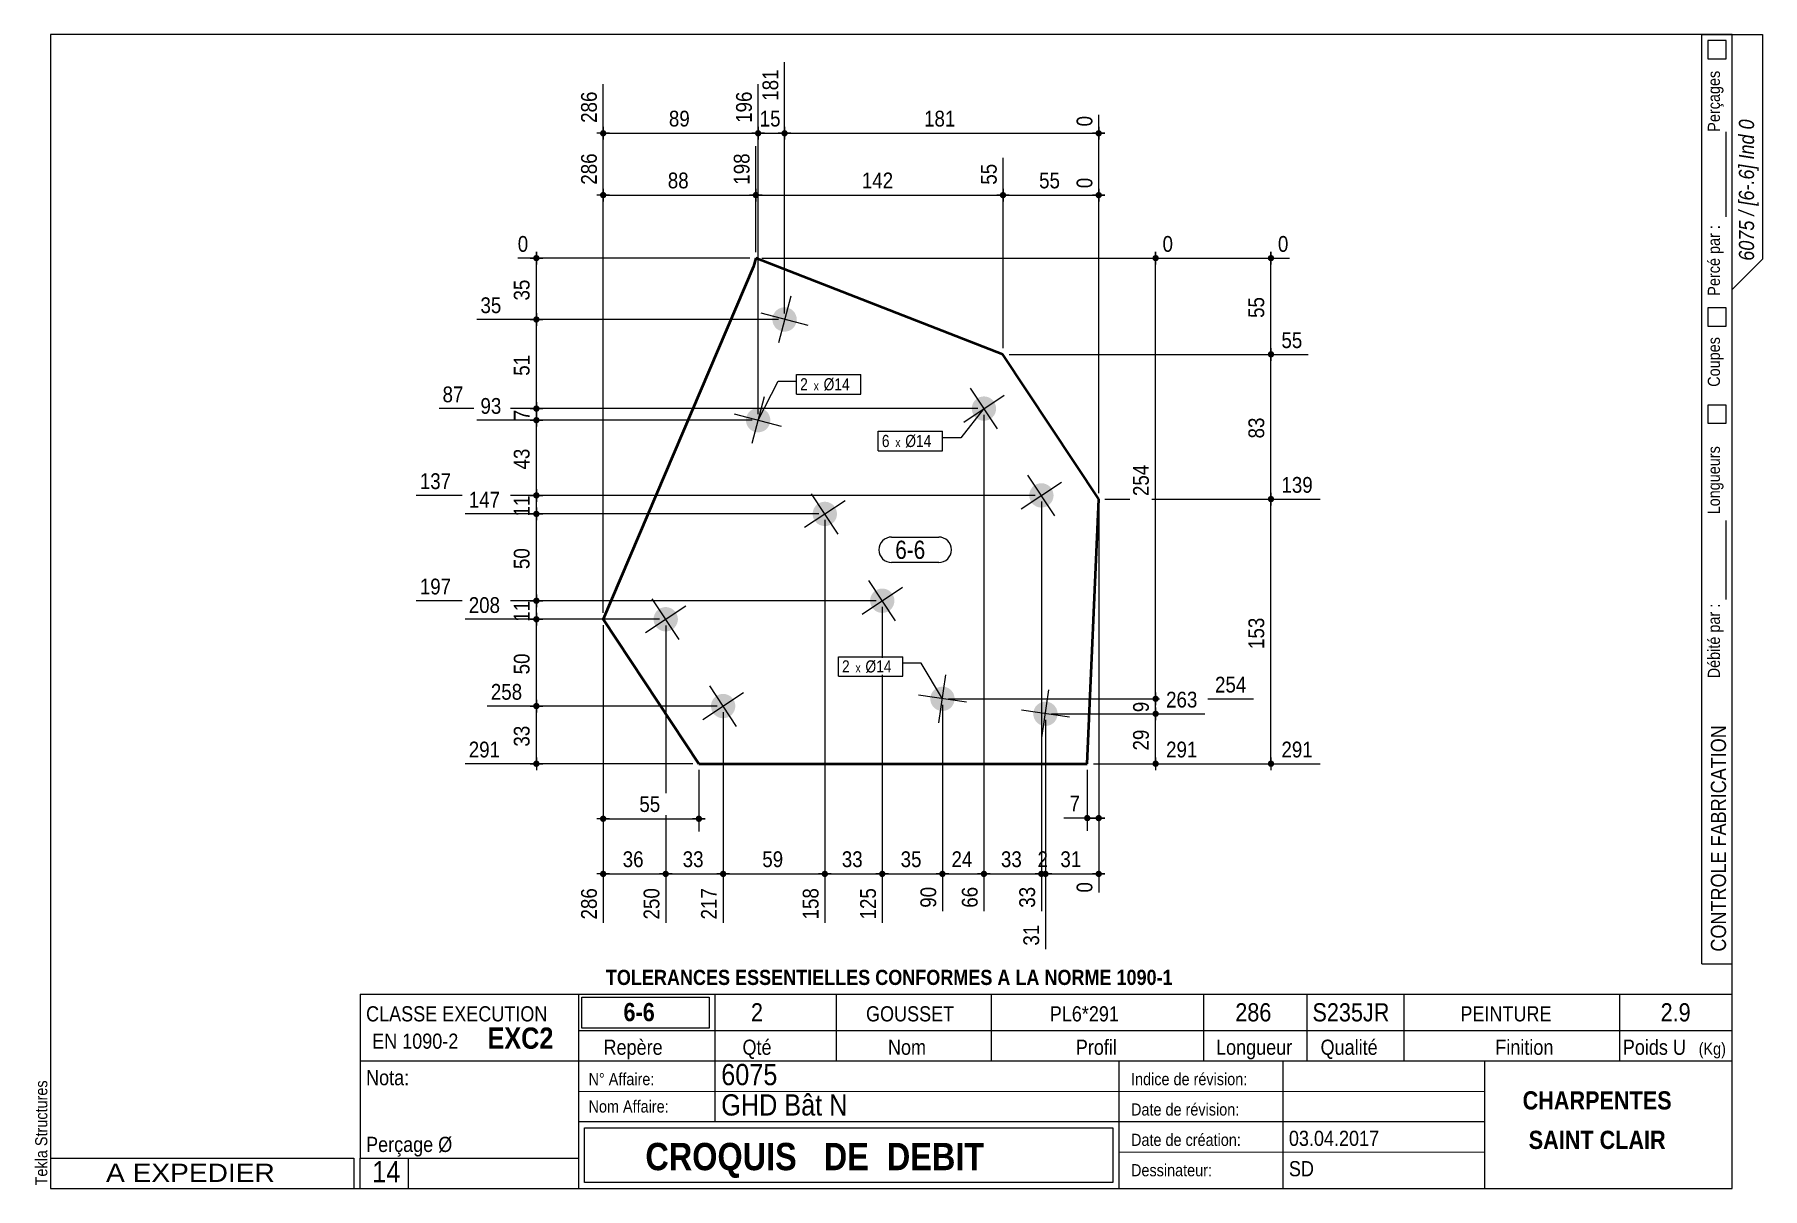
# Model space of a CAD drawing. Header units: millimetres. Extents: x 2 to 287, y 5 to 195.
import ezdxf

# ---------------------------------------------------------------- set-up
doc = ezdxf.new("R2010")
doc.units = ezdxf.units.MM
for name, color, linetype, lineweight in [('Autre type objet', 1, 'Continuous', 0), ('Boulon', 7, 'Continuous', 0), ('Cotation', 7, 'Continuous', 0), ('Désignation boulon', 3, 'Continuous', 0), ('Feuille dessin', 5, 'Continuous', 0), ('Piece', 2, 'Continuous', 0), ('Repère pièce', 3, 'Continuous', 0)]:
    doc.layers.add(name, color=color, linetype=linetype, lineweight=lineweight)
doc.styles.add('ARIAL', font='ARIAL.TTF')
doc.styles.add('ARIAL_BOLD', font='ARIALBD.TTF')
doc.styles.add('ARIAL_ITALIC', font='ARIALI.TTF')
doc.styles.add('ARIAL_NARROW', font='ARIAL.TTF')
doc.styles.add('COMIC_SANS_MS', font='COMIC.TTF')

# ---------------------------------------------------------------- blocks, each defined once
blk = doc.blocks.new('*A1')
at = {"layer": 'Boulon'}
for points in [[(124.01, 148.64), (124.03, 148.69), (124.04, 148.73), (124.06, 148.78), (124.07, 148.83), (124.09, 148.87), (124.11, 148.92), (124.13, 148.96), (124.16, 149.01), (124.18, 149.05), (124.2, 149.09), (124.23, 149.13), (124.26, 149.17), (124.28, 149.22), (124.31, 149.26), (124.34, 149.3), (124.37, 149.33), (124.4, 149.37), (124.43, 149.41), (124.47, 149.45), (124.5, 149.48), (124.53, 149.52), (124.57, 149.55), (124.61, 149.58), (124.64, 149.61), (124.68, 149.65), (124.72, 149.68), (124.76, 149.71), (124.8, 149.73), (124.84, 149.76), (124.88, 149.79), (124.92, 149.81), (124.97, 149.84), (125.01, 149.86), (125.05, 149.88), (125.1, 149.9), (125.14, 149.92), (125.19, 149.94), (125.23, 149.96), (125.28, 149.98), (125.33, 149.99), (125.37, 150.01), (125.42, 150.02), (125.47, 150.03), (125.52, 150.04), (125.56, 150.05), (125.61, 150.06), (125.66, 150.07), (125.71, 150.07), (125.76, 150.08), (125.81, 150.08), (125.86, 150.08), (125.91, 150.09), (125.96, 150.09), (126, 150.08), (126.05, 150.08), (126.1, 150.08), (126.15, 150.07), (126.2, 150.07), (126.25, 150.06), (126.3, 150.05), (126.35, 150.04), (126.39, 150.03), (126.44, 150.02), (126.49, 150.01), (126.53, 149.99), (126.58, 149.98), (126.63, 149.96), (126.67, 149.94), (126.72, 149.92), (126.76, 149.9), (126.81, 149.88), (126.85, 149.86), (126.9, 149.84), (126.94, 149.81), (126.98, 149.79), (127.02, 149.76), (127.06, 149.74), (127.1, 149.71), (127.14, 149.68), (127.18, 149.65), (127.22, 149.62), (127.26, 149.58), (127.29, 149.55), (127.33, 149.52), (127.36, 149.48), (127.4, 149.45), (127.43, 149.41), (127.46, 149.37), (127.49, 149.34), (127.52, 149.3), (127.55, 149.26), (127.58, 149.22), (127.61, 149.18), (127.63, 149.14), (127.66, 149.09), (127.68, 149.05), (127.71, 149.01), (127.73, 148.96), (127.75, 148.92), (127.77, 148.87), (127.79, 148.83), (127.81, 148.78), (127.82, 148.74), (127.84, 148.69), (127.85, 148.64), (127.87, 148.6), (127.88, 148.55), (127.89, 148.5), (127.9, 148.45), (127.91, 148.4), (127.91, 148.36), (127.92, 148.31), (127.92, 148.26), (127.93, 148.21), (127.93, 148.16), (127.93, 148.11), (127.93, 148.06), (127.93, 148.01), (127.93, 147.96), (127.93, 147.92), (127.92, 147.87), (127.91, 147.82), (127.91, 147.77), (127.9, 147.72), (127.89, 147.67), (127.88, 147.62), (127.87, 147.58), (127.85, 147.53), (127.84, 147.48), (127.82, 147.44), (127.81, 147.39), (127.79, 147.34), (127.77, 147.3), (127.75, 147.25), (127.73, 147.21), (127.71, 147.17), (127.69, 147.12), (127.66, 147.08), (127.64, 147.04), (127.61, 147), (127.58, 146.96), (127.55, 146.92), (127.52, 146.88), (127.49, 146.84), (127.46, 146.8), (127.43, 146.76), (127.4, 146.73), (127.36, 146.69), (127.33, 146.66), (127.29, 146.62), (127.26, 146.59), (127.22, 146.56), (127.18, 146.52), (127.14, 146.49), (127.11, 146.47), (127.06, 146.44), (127.02, 146.41), (126.98, 146.38), (126.94, 146.36), (126.9, 146.33), (126.85, 146.31), (126.81, 146.29), (126.77, 146.27), (126.72, 146.25), (126.68, 146.23), (126.63, 146.21), (126.58, 146.19), (126.54, 146.18), (126.49, 146.17), (126.44, 146.15), (126.4, 146.14), (126.35, 146.13), (126.3, 146.12), (126.25, 146.11), (126.2, 146.1), (126.15, 146.1), (126.11, 146.09), (126.06, 146.09), (126.01, 146.09), (125.96, 146.09), (125.91, 146.09), (125.86, 146.09), (125.81, 146.09), (125.76, 146.09), (125.71, 146.1), (125.66, 146.1), (125.62, 146.11), (125.57, 146.12), (125.52, 146.13), (125.47, 146.14), (125.42, 146.15), (125.38, 146.16), (125.33, 146.18), (125.28, 146.19), (125.24, 146.21), (125.19, 146.23), (125.15, 146.25), (125.1, 146.27), (125.06, 146.29), (125.01, 146.31), (124.97, 146.33), (124.93, 146.36), (124.88, 146.38), (124.84, 146.41), (124.8, 146.44), (124.76, 146.46), (124.72, 146.49), (124.68, 146.52), (124.65, 146.55), (124.61, 146.59), (124.57, 146.62), (124.54, 146.65), (124.5, 146.69), (124.47, 146.72), (124.43, 146.76), (124.4, 146.8), (124.37, 146.83), (124.34, 146.87), (124.31, 146.91), (124.28, 146.95), (124.26, 146.99), (124.23, 147.04), (124.21, 147.08), (124.18, 147.12), (124.16, 147.16), (124.14, 147.21), (124.11, 147.25), (124.09, 147.3), (124.08, 147.34), (124.06, 147.39), (124.04, 147.43), (124.03, 147.48), (124.01, 147.53), (124, 147.57), (123.99, 147.62), (123.98, 147.67), (123.97, 147.72), (123.96, 147.77), (123.95, 147.81), (123.94, 147.86), (123.94, 147.91), (123.94, 147.96), (123.93, 148.01), (123.93, 148.06), (123.93, 148.11), (123.93, 148.16), (123.94, 148.21), (123.94, 148.26), (123.94, 148.3), (123.95, 148.35), (123.96, 148.4), (123.97, 148.45), (123.98, 148.5), (123.99, 148.55), (124, 148.59)], [(119.65, 132.06), (119.67, 132.11), (119.68, 132.15), (119.7, 132.2), (119.72, 132.25), (119.74, 132.29), (119.76, 132.34), (119.78, 132.38), (119.8, 132.43), (119.82, 132.47), (119.85, 132.51), (119.87, 132.55), (119.9, 132.59), (119.93, 132.64), (119.95, 132.68), (119.98, 132.72), (120.01, 132.75), (120.04, 132.79), (120.08, 132.83), (120.11, 132.87), (120.14, 132.9), (120.18, 132.94), (120.21, 132.97), (120.25, 133), (120.29, 133.03), (120.32, 133.07), (120.36, 133.1), (120.4, 133.13), (120.44, 133.15), (120.48, 133.18), (120.52, 133.21), (120.57, 133.23), (120.61, 133.26), (120.65, 133.28), (120.7, 133.3), (120.74, 133.32), (120.79, 133.34), (120.83, 133.36), (120.88, 133.38), (120.92, 133.4), (120.97, 133.41), (121.02, 133.43), (121.06, 133.44), (121.11, 133.45), (121.16, 133.46), (121.21, 133.47), (121.26, 133.48), (121.3, 133.49), (121.35, 133.49), (121.4, 133.5), (121.45, 133.5), (121.5, 133.5), (121.55, 133.51), (121.6, 133.51), (121.65, 133.5), (121.7, 133.5), (121.75, 133.5), (121.79, 133.49), (121.84, 133.49), (121.89, 133.48), (121.94, 133.47), (121.99, 133.46), (122.04, 133.45), (122.08, 133.44), (122.13, 133.43), (122.18, 133.41), (122.22, 133.4), (122.27, 133.38), (122.32, 133.36), (122.36, 133.34), (122.41, 133.32), (122.45, 133.3), (122.5, 133.28), (122.54, 133.26), (122.58, 133.23), (122.62, 133.21), (122.66, 133.18), (122.71, 133.16), (122.75, 133.13), (122.79, 133.1), (122.82, 133.07), (122.86, 133.04), (122.9, 133), (122.94, 132.97), (122.97, 132.94), (123.01, 132.9), (123.04, 132.87), (123.07, 132.83), (123.1, 132.79), (123.14, 132.76), (123.17, 132.72), (123.2, 132.68), (123.22, 132.64), (123.25, 132.6), (123.28, 132.56), (123.3, 132.51), (123.33, 132.47), (123.35, 132.43), (123.37, 132.38), (123.39, 132.34), (123.41, 132.29), (123.43, 132.25), (123.45, 132.2), (123.47, 132.16), (123.48, 132.11), (123.5, 132.06), (123.51, 132.02), (123.52, 131.97), (123.53, 131.92), (123.54, 131.87), (123.55, 131.82), (123.56, 131.78), (123.56, 131.73), (123.57, 131.68), (123.57, 131.63), (123.57, 131.58), (123.58, 131.53), (123.58, 131.48), (123.57, 131.43), (123.57, 131.38), (123.57, 131.34), (123.56, 131.29), (123.56, 131.24), (123.55, 131.19), (123.54, 131.14), (123.53, 131.09), (123.52, 131.04), (123.51, 131), (123.5, 130.95), (123.48, 130.9), (123.47, 130.86), (123.45, 130.81), (123.43, 130.76), (123.41, 130.72), (123.39, 130.67), (123.37, 130.63), (123.35, 130.59), (123.33, 130.54), (123.3, 130.5), (123.28, 130.46), (123.25, 130.42), (123.23, 130.38), (123.2, 130.34), (123.17, 130.3), (123.14, 130.26), (123.11, 130.22), (123.07, 130.18), (123.04, 130.15), (123.01, 130.11), (122.97, 130.08), (122.94, 130.04), (122.9, 130.01), (122.86, 129.98), (122.83, 129.94), (122.79, 129.91), (122.75, 129.89), (122.71, 129.86), (122.67, 129.83), (122.63, 129.8), (122.58, 129.78), (122.54, 129.75), (122.5, 129.73), (122.45, 129.71), (122.41, 129.69), (122.36, 129.67), (122.32, 129.65), (122.27, 129.63), (122.23, 129.61), (122.18, 129.6), (122.13, 129.59), (122.09, 129.57), (122.04, 129.56), (121.99, 129.55), (121.94, 129.54), (121.89, 129.53), (121.85, 129.52), (121.8, 129.52), (121.75, 129.51), (121.7, 129.51), (121.65, 129.51), (121.6, 129.51), (121.55, 129.51), (121.5, 129.51), (121.45, 129.51), (121.41, 129.51), (121.36, 129.52), (121.31, 129.52), (121.26, 129.53), (121.21, 129.54), (121.16, 129.55), (121.11, 129.56), (121.07, 129.57), (121.02, 129.58), (120.97, 129.6), (120.93, 129.61), (120.88, 129.63), (120.83, 129.65), (120.79, 129.67), (120.74, 129.69), (120.7, 129.71), (120.66, 129.73), (120.61, 129.75), (120.57, 129.78), (120.53, 129.8), (120.49, 129.83), (120.45, 129.86), (120.41, 129.88), (120.37, 129.91), (120.33, 129.94), (120.29, 129.97), (120.25, 130.01), (120.22, 130.04), (120.18, 130.07), (120.14, 130.11), (120.11, 130.14), (120.08, 130.18), (120.05, 130.22), (120.01, 130.25), (119.98, 130.29), (119.96, 130.33), (119.93, 130.37), (119.9, 130.41), (119.87, 130.46), (119.85, 130.5), (119.82, 130.54), (119.8, 130.58), (119.78, 130.63), (119.76, 130.67), (119.74, 130.72), (119.72, 130.76), (119.7, 130.81), (119.68, 130.85), (119.67, 130.9), (119.65, 130.95), (119.64, 130.99), (119.63, 131.04), (119.62, 131.09), (119.61, 131.14), (119.6, 131.19), (119.59, 131.23), (119.59, 131.28), (119.58, 131.33), (119.58, 131.38), (119.58, 131.43), (119.58, 131.48), (119.58, 131.53), (119.58, 131.58), (119.58, 131.63), (119.58, 131.68), (119.59, 131.72), (119.59, 131.77), (119.6, 131.82), (119.61, 131.87), (119.62, 131.92), (119.63, 131.97), (119.64, 132.01)]]:
    blk.add_hatch(color=256, dxfattribs=at).paths.add_polyline_path(points, flags=17)
at = {"layer": 'Boulon', "linetype": 'Continuous', "lineweight": 0}
for p, q in [((126.95, 151.95), (124.92, 144.22)), ((129.8, 147.07), (122.06, 149.1)), ((122.59, 135.37), (120.56, 127.64)), ((125.44, 130.49), (117.71, 132.52))]:
    blk.add_line(p, q, dxfattribs=at)
blk = doc.blocks.new('*A2')
at = {"layer": 'Boulon'}
for points in [[(152.27, 87.6), (152.32, 87.59), (152.37, 87.58), (152.42, 87.57), (152.47, 87.55), (152.51, 87.54), (152.56, 87.52), (152.61, 87.51), (152.65, 87.49), (152.7, 87.47), (152.74, 87.45), (152.79, 87.43), (152.83, 87.41), (152.88, 87.39), (152.92, 87.37), (152.96, 87.34), (153, 87.32), (153.04, 87.29), (153.08, 87.26), (153.12, 87.23), (153.16, 87.2), (153.2, 87.17), (153.24, 87.14), (153.28, 87.11), (153.31, 87.08), (153.35, 87.04), (153.38, 87.01), (153.42, 86.97), (153.45, 86.93), (153.48, 86.9), (153.51, 86.86), (153.54, 86.82), (153.57, 86.78), (153.6, 86.74), (153.62, 86.7), (153.65, 86.66), (153.67, 86.61), (153.7, 86.57), (153.72, 86.53), (153.74, 86.48), (153.76, 86.44), (153.78, 86.39), (153.8, 86.35), (153.82, 86.3), (153.83, 86.26), (153.85, 86.21), (153.86, 86.16), (153.88, 86.12), (153.89, 86.07), (153.9, 86.02), (153.91, 85.97), (153.91, 85.92), (153.92, 85.87), (153.93, 85.83), (153.93, 85.78), (153.93, 85.73), (153.94, 85.68), (153.94, 85.63), (153.94, 85.58), (153.94, 85.53), (153.93, 85.48), (153.93, 85.43), (153.92, 85.38), (153.92, 85.34), (153.91, 85.29), (153.9, 85.24), (153.89, 85.19), (153.88, 85.14), (153.87, 85.1), (153.85, 85.05), (153.84, 85), (153.82, 84.96), (153.81, 84.91), (153.79, 84.86), (153.77, 84.82), (153.75, 84.77), (153.73, 84.73), (153.7, 84.69), (153.68, 84.64), (153.66, 84.6), (153.63, 84.56), (153.6, 84.52), (153.58, 84.48), (153.55, 84.44), (153.52, 84.4), (153.49, 84.36), (153.46, 84.32), (153.42, 84.29), (153.39, 84.25), (153.36, 84.21), (153.32, 84.18), (153.28, 84.15), (153.25, 84.11), (153.21, 84.08), (153.17, 84.05), (153.13, 84.02), (153.09, 83.99), (153.05, 83.96), (153.01, 83.94), (152.97, 83.91), (152.93, 83.89), (152.88, 83.86), (152.84, 83.84), (152.8, 83.82), (152.75, 83.8), (152.71, 83.78), (152.66, 83.76), (152.62, 83.74), (152.57, 83.73), (152.52, 83.71), (152.48, 83.7), (152.43, 83.69), (152.38, 83.67), (152.33, 83.66), (152.28, 83.65), (152.24, 83.65), (152.19, 83.64), (152.14, 83.63), (152.09, 83.63), (152.04, 83.63), (151.99, 83.63), (151.94, 83.62), (151.89, 83.62), (151.84, 83.63), (151.8, 83.63), (151.75, 83.63), (151.7, 83.64), (151.65, 83.65), (151.6, 83.65), (151.55, 83.66), (151.5, 83.67), (151.46, 83.68), (151.41, 83.7), (151.36, 83.71), (151.31, 83.72), (151.27, 83.74), (151.22, 83.76), (151.18, 83.77), (151.13, 83.79), (151.09, 83.81), (151.04, 83.84), (151, 83.86), (150.96, 83.88), (150.91, 83.91), (150.87, 83.93), (150.83, 83.96), (150.79, 83.99), (150.75, 84.01), (150.71, 84.04), (150.67, 84.07), (150.63, 84.11), (150.6, 84.14), (150.56, 84.17), (150.53, 84.21), (150.49, 84.24), (150.46, 84.28), (150.43, 84.31), (150.39, 84.35), (150.36, 84.39), (150.33, 84.43), (150.31, 84.47), (150.28, 84.51), (150.25, 84.55), (150.22, 84.59), (150.2, 84.63), (150.18, 84.68), (150.15, 84.72), (150.13, 84.76), (150.11, 84.81), (150.09, 84.85), (150.07, 84.9), (150.06, 84.95), (150.04, 84.99), (150.02, 85.04), (150.01, 85.09), (150, 85.13), (149.99, 85.18), (149.98, 85.23), (149.97, 85.28), (149.96, 85.33), (149.95, 85.37), (149.95, 85.42), (149.94, 85.47), (149.94, 85.52), (149.94, 85.57), (149.94, 85.62), (149.94, 85.67), (149.94, 85.72), (149.94, 85.77), (149.95, 85.82), (149.95, 85.86), (149.96, 85.91), (149.97, 85.96), (149.97, 86.01), (149.98, 86.06), (150, 86.11), (150.01, 86.15), (150.02, 86.2), (150.04, 86.25), (150.05, 86.29), (150.07, 86.34), (150.09, 86.38), (150.11, 86.43), (150.13, 86.47), (150.15, 86.52), (150.17, 86.56), (150.19, 86.61), (150.22, 86.65), (150.24, 86.69), (150.27, 86.73), (150.3, 86.77), (150.33, 86.81), (150.36, 86.85), (150.39, 86.89), (150.42, 86.93), (150.45, 86.96), (150.49, 87), (150.52, 87.03), (150.55, 87.07), (150.59, 87.1), (150.63, 87.14), (150.66, 87.17), (150.7, 87.2), (150.74, 87.23), (150.78, 87.26), (150.82, 87.28), (150.86, 87.31), (150.9, 87.34), (150.95, 87.36), (150.99, 87.39), (151.03, 87.41), (151.08, 87.43), (151.12, 87.45), (151.17, 87.47), (151.21, 87.49), (151.26, 87.51), (151.3, 87.52), (151.35, 87.54), (151.4, 87.55), (151.45, 87.56), (151.49, 87.57), (151.54, 87.58), (151.59, 87.59), (151.64, 87.6), (151.69, 87.61), (151.74, 87.61), (151.78, 87.62), (151.83, 87.62), (151.88, 87.62), (151.93, 87.62), (151.98, 87.62), (152.03, 87.62), (152.08, 87.62), (152.13, 87.62), (152.18, 87.61), (152.23, 87.6)], [(169.24, 85.12), (169.29, 85.12), (169.33, 85.11), (169.38, 85.09), (169.43, 85.08), (169.48, 85.07), (169.52, 85.05), (169.57, 85.04), (169.62, 85.02), (169.66, 85), (169.71, 84.98), (169.75, 84.96), (169.8, 84.94), (169.84, 84.92), (169.88, 84.9), (169.92, 84.87), (169.97, 84.85), (170.01, 84.82), (170.05, 84.79), (170.09, 84.76), (170.13, 84.73), (170.17, 84.7), (170.2, 84.67), (170.24, 84.64), (170.28, 84.61), (170.31, 84.57), (170.35, 84.54), (170.38, 84.5), (170.41, 84.46), (170.44, 84.43), (170.47, 84.39), (170.5, 84.35), (170.53, 84.31), (170.56, 84.27), (170.59, 84.23), (170.61, 84.19), (170.64, 84.14), (170.66, 84.1), (170.69, 84.06), (170.71, 84.01), (170.73, 83.97), (170.75, 83.92), (170.77, 83.88), (170.78, 83.83), (170.8, 83.79), (170.81, 83.74), (170.83, 83.69), (170.84, 83.64), (170.85, 83.6), (170.86, 83.55), (170.87, 83.5), (170.88, 83.45), (170.89, 83.4), (170.89, 83.35), (170.9, 83.31), (170.9, 83.26), (170.9, 83.21), (170.9, 83.16), (170.9, 83.11), (170.9, 83.06), (170.9, 83.01), (170.89, 82.96), (170.89, 82.91), (170.88, 82.87), (170.87, 82.82), (170.86, 82.77), (170.85, 82.72), (170.84, 82.67), (170.83, 82.62), (170.82, 82.58), (170.8, 82.53), (170.79, 82.48), (170.77, 82.44), (170.75, 82.39), (170.73, 82.35), (170.71, 82.3), (170.69, 82.26), (170.67, 82.22), (170.64, 82.17), (170.62, 82.13), (170.59, 82.09), (170.57, 82.05), (170.54, 82.01), (170.51, 81.97), (170.48, 81.93), (170.45, 81.89), (170.42, 81.85), (170.39, 81.81), (170.35, 81.78), (170.32, 81.74), (170.28, 81.71), (170.25, 81.67), (170.21, 81.64), (170.17, 81.61), (170.14, 81.58), (170.1, 81.55), (170.06, 81.52), (170.02, 81.49), (169.98, 81.47), (169.93, 81.44), (169.89, 81.42), (169.85, 81.39), (169.81, 81.37), (169.76, 81.35), (169.72, 81.33), (169.67, 81.31), (169.63, 81.29), (169.58, 81.27), (169.53, 81.26), (169.49, 81.24), (169.44, 81.23), (169.39, 81.21), (169.34, 81.2), (169.3, 81.19), (169.25, 81.18), (169.2, 81.18), (169.15, 81.17), (169.1, 81.16), (169.05, 81.16), (169, 81.16), (168.96, 81.15), (168.91, 81.15), (168.86, 81.15), (168.81, 81.16), (168.76, 81.16), (168.71, 81.16), (168.66, 81.17), (168.61, 81.17), (168.56, 81.18), (168.52, 81.19), (168.47, 81.2), (168.42, 81.21), (168.37, 81.22), (168.33, 81.24), (168.28, 81.25), (168.23, 81.27), (168.19, 81.29), (168.14, 81.3), (168.1, 81.32), (168.05, 81.34), (168.01, 81.36), (167.96, 81.39), (167.92, 81.41), (167.88, 81.44), (167.84, 81.46), (167.79, 81.49), (167.75, 81.52), (167.71, 81.54), (167.67, 81.57), (167.64, 81.6), (167.6, 81.64), (167.56, 81.67), (167.53, 81.7), (167.49, 81.74), (167.46, 81.77), (167.42, 81.81), (167.39, 81.84), (167.36, 81.88), (167.33, 81.92), (167.3, 81.96), (167.27, 82), (167.24, 82.04), (167.21, 82.08), (167.19, 82.12), (167.16, 82.16), (167.14, 82.21), (167.12, 82.25), (167.1, 82.29), (167.07, 82.34), (167.06, 82.38), (167.04, 82.43), (167.02, 82.47), (167, 82.52), (166.99, 82.57), (166.98, 82.61), (166.96, 82.66), (166.95, 82.71), (166.94, 82.76), (166.93, 82.81), (166.92, 82.85), (166.92, 82.9), (166.91, 82.95), (166.91, 83), (166.9, 83.05), (166.9, 83.1), (166.9, 83.15), (166.9, 83.2), (166.9, 83.25), (166.91, 83.3), (166.91, 83.34), (166.92, 83.39), (166.92, 83.44), (166.93, 83.49), (166.94, 83.54), (166.95, 83.59), (166.96, 83.63), (166.97, 83.68), (166.99, 83.73), (167, 83.78), (167.02, 83.82), (167.03, 83.87), (167.05, 83.91), (167.07, 83.96), (167.09, 84), (167.11, 84.05), (167.13, 84.09), (167.16, 84.13), (167.18, 84.18), (167.21, 84.22), (167.24, 84.26), (167.26, 84.3), (167.29, 84.34), (167.32, 84.38), (167.35, 84.42), (167.38, 84.46), (167.42, 84.49), (167.45, 84.53), (167.48, 84.56), (167.52, 84.6), (167.55, 84.63), (167.59, 84.66), (167.63, 84.7), (167.67, 84.73), (167.71, 84.76), (167.75, 84.79), (167.79, 84.81), (167.83, 84.84), (167.87, 84.87), (167.91, 84.89), (167.95, 84.91), (168, 84.94), (168.04, 84.96), (168.09, 84.98), (168.13, 85), (168.18, 85.02), (168.22, 85.03), (168.27, 85.05), (168.32, 85.07), (168.36, 85.08), (168.41, 85.09), (168.46, 85.1), (168.51, 85.11), (168.55, 85.12), (168.6, 85.13), (168.65, 85.14), (168.7, 85.14), (168.75, 85.15), (168.8, 85.15), (168.85, 85.15), (168.9, 85.15), (168.95, 85.15), (168.99, 85.15), (169.04, 85.15), (169.09, 85.14), (169.14, 85.14), (169.19, 85.13)]]:
    blk.add_hatch(color=256, dxfattribs=at).paths.add_polyline_path(points, flags=17)
at = {"layer": 'Boulon', "linetype": 'Continuous', "lineweight": 0}
for p, q in [((151.36, 81.67), (152.51, 89.58)), ((155.9, 85.05), (147.98, 86.2)), ((168.32, 79.2), (169.48, 87.11)), ((172.86, 82.58), (164.94, 83.73))]:
    blk.add_line(p, q, dxfattribs=at)
blk = doc.blocks.new('*A3')
at = {"layer": 'Boulon'}
for points in [[(160.47, 134.47), (160.49, 134.43), (160.52, 134.39), (160.54, 134.35), (160.56, 134.3), (160.58, 134.26), (160.6, 134.21), (160.62, 134.17), (160.64, 134.12), (160.66, 134.08), (160.67, 134.03), (160.69, 133.98), (160.7, 133.94), (160.71, 133.89), (160.72, 133.84), (160.73, 133.79), (160.74, 133.75), (160.75, 133.7), (160.76, 133.65), (160.76, 133.6), (160.77, 133.55), (160.77, 133.5), (160.77, 133.45), (160.77, 133.4), (160.77, 133.35), (160.77, 133.31), (160.76, 133.26), (160.76, 133.21), (160.75, 133.16), (160.75, 133.11), (160.74, 133.06), (160.73, 133.01), (160.72, 132.97), (160.71, 132.92), (160.7, 132.87), (160.68, 132.82), (160.67, 132.78), (160.65, 132.73), (160.63, 132.68), (160.62, 132.64), (160.6, 132.59), (160.58, 132.55), (160.55, 132.51), (160.53, 132.46), (160.51, 132.42), (160.48, 132.38), (160.46, 132.33), (160.43, 132.29), (160.4, 132.25), (160.37, 132.21), (160.34, 132.17), (160.31, 132.14), (160.28, 132.1), (160.25, 132.06), (160.21, 132.03), (160.18, 131.99), (160.14, 131.96), (160.11, 131.92), (160.07, 131.89), (160.03, 131.86), (159.99, 131.83), (159.96, 131.8), (159.92, 131.77), (159.87, 131.74), (159.83, 131.72), (159.79, 131.69), (159.75, 131.67), (159.71, 131.64), (159.66, 131.62), (159.62, 131.6), (159.57, 131.58), (159.53, 131.56), (159.48, 131.54), (159.44, 131.53), (159.39, 131.51), (159.34, 131.5), (159.3, 131.48), (159.25, 131.47), (159.2, 131.46), (159.15, 131.45), (159.1, 131.44), (159.06, 131.43), (159.01, 131.43), (158.96, 131.42), (158.91, 131.42), (158.86, 131.41), (158.81, 131.41), (158.76, 131.41), (158.71, 131.41), (158.66, 131.42), (158.62, 131.42), (158.57, 131.42), (158.52, 131.43), (158.47, 131.44), (158.42, 131.44), (158.37, 131.45), (158.32, 131.46), (158.28, 131.47), (158.23, 131.49), (158.18, 131.5), (158.14, 131.52), (158.09, 131.53), (158.04, 131.55), (158, 131.57), (157.95, 131.59), (157.91, 131.61), (157.86, 131.63), (157.82, 131.65), (157.78, 131.68), (157.74, 131.7), (157.69, 131.73), (157.65, 131.75), (157.61, 131.78), (157.57, 131.81), (157.53, 131.84), (157.5, 131.87), (157.46, 131.9), (157.42, 131.94), (157.39, 131.97), (157.35, 132), (157.32, 132.04), (157.28, 132.08), (157.25, 132.11), (157.22, 132.15), (157.19, 132.19), (157.16, 132.23), (157.13, 132.27), (157.1, 132.31), (157.08, 132.35), (157.05, 132.39), (157.03, 132.43), (157, 132.48), (156.98, 132.52), (156.96, 132.57), (156.94, 132.61), (156.92, 132.66), (156.9, 132.7), (156.89, 132.75), (156.87, 132.79), (156.85, 132.84), (156.84, 132.89), (156.83, 132.94), (156.82, 132.98), (156.81, 133.03), (156.8, 133.08), (156.79, 133.13), (156.79, 133.18), (156.78, 133.23), (156.78, 133.27), (156.77, 133.32), (156.77, 133.37), (156.77, 133.42), (156.77, 133.47), (156.77, 133.52), (156.78, 133.57), (156.78, 133.62), (156.79, 133.67), (156.79, 133.71), (156.8, 133.76), (156.81, 133.81), (156.82, 133.86), (156.83, 133.91), (156.85, 133.95), (156.86, 134), (156.87, 134.05), (156.89, 134.09), (156.91, 134.14), (156.93, 134.19), (156.95, 134.23), (156.97, 134.28), (156.99, 134.32), (157.01, 134.36), (157.04, 134.41), (157.06, 134.45), (157.09, 134.49), (157.11, 134.53), (157.14, 134.57), (157.17, 134.61), (157.2, 134.65), (157.23, 134.69), (157.26, 134.73), (157.3, 134.76), (157.33, 134.8), (157.36, 134.83), (157.4, 134.87), (157.43, 134.9), (157.47, 134.93), (157.51, 134.96), (157.55, 134.99), (157.59, 135.02), (157.63, 135.05), (157.67, 135.08), (157.71, 135.11), (157.75, 135.13), (157.79, 135.16), (157.84, 135.18), (157.88, 135.2), (157.92, 135.22), (157.97, 135.24), (158.01, 135.26), (158.06, 135.28), (158.11, 135.3), (158.15, 135.31), (158.2, 135.33), (158.25, 135.34), (158.29, 135.35), (158.34, 135.37), (158.39, 135.38), (158.44, 135.38), (158.49, 135.39), (158.54, 135.4), (158.58, 135.4), (158.63, 135.41), (158.68, 135.41), (158.73, 135.41), (158.78, 135.41), (158.83, 135.41), (158.88, 135.41), (158.93, 135.41), (158.98, 135.4), (159.02, 135.4), (159.07, 135.39), (159.12, 135.38), (159.17, 135.37), (159.22, 135.36), (159.27, 135.35), (159.31, 135.34), (159.36, 135.32), (159.41, 135.31), (159.45, 135.29), (159.5, 135.28), (159.54, 135.26), (159.59, 135.24), (159.63, 135.22), (159.68, 135.19), (159.72, 135.17), (159.76, 135.15), (159.81, 135.12), (159.85, 135.1), (159.89, 135.07), (159.93, 135.04), (159.97, 135.01), (160.01, 134.98), (160.05, 134.95), (160.08, 134.92), (160.12, 134.89), (160.16, 134.85), (160.19, 134.82), (160.23, 134.78), (160.26, 134.75), (160.29, 134.71), (160.32, 134.67), (160.35, 134.64), (160.38, 134.6), (160.41, 134.56), (160.44, 134.52)], [(169.93, 120.18), (169.95, 120.14), (169.98, 120.09), (170, 120.05), (170.02, 120.01), (170.04, 119.96), (170.06, 119.92), (170.08, 119.87), (170.1, 119.83), (170.12, 119.78), (170.13, 119.74), (170.15, 119.69), (170.16, 119.64), (170.17, 119.59), (170.18, 119.55), (170.19, 119.5), (170.2, 119.45), (170.21, 119.4), (170.22, 119.35), (170.22, 119.3), (170.23, 119.25), (170.23, 119.21), (170.23, 119.16), (170.23, 119.11), (170.23, 119.06), (170.23, 119.01), (170.23, 118.96), (170.22, 118.91), (170.22, 118.86), (170.21, 118.81), (170.2, 118.77), (170.19, 118.72), (170.18, 118.67), (170.17, 118.62), (170.16, 118.57), (170.14, 118.53), (170.13, 118.48), (170.11, 118.43), (170.09, 118.39), (170.08, 118.34), (170.06, 118.3), (170.04, 118.25), (170.01, 118.21), (169.99, 118.17), (169.97, 118.12), (169.94, 118.08), (169.92, 118.04), (169.89, 118), (169.86, 117.96), (169.83, 117.92), (169.8, 117.88), (169.77, 117.84), (169.74, 117.8), (169.71, 117.77), (169.67, 117.73), (169.64, 117.7), (169.6, 117.66), (169.57, 117.63), (169.53, 117.6), (169.49, 117.56), (169.45, 117.53), (169.42, 117.5), (169.38, 117.48), (169.34, 117.45), (169.29, 117.42), (169.25, 117.4), (169.21, 117.37), (169.17, 117.35), (169.12, 117.33), (169.08, 117.3), (169.03, 117.28), (168.99, 117.27), (168.94, 117.25), (168.9, 117.23), (168.85, 117.21), (168.8, 117.2), (168.76, 117.19), (168.71, 117.17), (168.66, 117.16), (168.61, 117.15), (168.56, 117.14), (168.52, 117.14), (168.47, 117.13), (168.42, 117.13), (168.37, 117.12), (168.32, 117.12), (168.27, 117.12), (168.22, 117.12), (168.17, 117.12), (168.12, 117.12), (168.08, 117.12), (168.03, 117.13), (167.98, 117.13), (167.93, 117.14), (167.88, 117.15), (167.83, 117.16), (167.78, 117.17), (167.74, 117.18), (167.69, 117.19), (167.64, 117.2), (167.6, 117.22), (167.55, 117.24), (167.5, 117.25), (167.46, 117.27), (167.41, 117.29), (167.37, 117.31), (167.32, 117.33), (167.28, 117.36), (167.24, 117.38), (167.2, 117.41), (167.15, 117.43), (167.11, 117.46), (167.07, 117.49), (167.03, 117.52), (166.99, 117.55), (166.96, 117.58), (166.92, 117.61), (166.88, 117.64), (166.85, 117.67), (166.81, 117.71), (166.78, 117.74), (166.74, 117.78), (166.71, 117.82), (166.68, 117.85), (166.65, 117.89), (166.62, 117.93), (166.59, 117.97), (166.56, 118.01), (166.54, 118.05), (166.51, 118.1), (166.49, 118.14), (166.46, 118.18), (166.44, 118.23), (166.42, 118.27), (166.4, 118.31), (166.38, 118.36), (166.36, 118.4), (166.35, 118.45), (166.33, 118.5), (166.32, 118.54), (166.3, 118.59), (166.29, 118.64), (166.28, 118.69), (166.27, 118.73), (166.26, 118.78), (166.25, 118.83), (166.25, 118.88), (166.24, 118.93), (166.24, 118.98), (166.23, 119.03), (166.23, 119.08), (166.23, 119.13), (166.23, 119.17), (166.23, 119.22), (166.24, 119.27), (166.24, 119.32), (166.25, 119.37), (166.25, 119.42), (166.26, 119.47), (166.27, 119.52), (166.28, 119.56), (166.29, 119.61), (166.31, 119.66), (166.32, 119.71), (166.34, 119.75), (166.35, 119.8), (166.37, 119.84), (166.39, 119.89), (166.41, 119.93), (166.43, 119.98), (166.45, 120.02), (166.47, 120.07), (166.5, 120.11), (166.52, 120.15), (166.55, 120.19), (166.57, 120.23), (166.6, 120.28), (166.63, 120.31), (166.66, 120.35), (166.69, 120.39), (166.72, 120.43), (166.76, 120.47), (166.79, 120.5), (166.82, 120.54), (166.86, 120.57), (166.9, 120.6), (166.93, 120.64), (166.97, 120.67), (167.01, 120.7), (167.05, 120.73), (167.09, 120.76), (167.13, 120.78), (167.17, 120.81), (167.21, 120.84), (167.25, 120.86), (167.3, 120.88), (167.34, 120.91), (167.38, 120.93), (167.43, 120.95), (167.47, 120.97), (167.52, 120.99), (167.57, 121), (167.61, 121.02), (167.66, 121.03), (167.71, 121.05), (167.75, 121.06), (167.8, 121.07), (167.85, 121.08), (167.9, 121.09), (167.95, 121.1), (168, 121.1), (168.04, 121.11), (168.09, 121.11), (168.14, 121.11), (168.19, 121.12), (168.24, 121.12), (168.29, 121.12), (168.34, 121.11), (168.39, 121.11), (168.44, 121.11), (168.49, 121.1), (168.53, 121.09), (168.58, 121.09), (168.63, 121.08), (168.68, 121.07), (168.73, 121.05), (168.77, 121.04), (168.82, 121.03), (168.87, 121.01), (168.91, 121), (168.96, 120.98), (169.01, 120.96), (169.05, 120.94), (169.09, 120.92), (169.14, 120.9), (169.18, 120.88), (169.23, 120.85), (169.27, 120.83), (169.31, 120.8), (169.35, 120.77), (169.39, 120.75), (169.43, 120.72), (169.47, 120.69), (169.51, 120.66), (169.54, 120.62), (169.58, 120.59), (169.62, 120.56), (169.65, 120.52), (169.69, 120.49), (169.72, 120.45), (169.75, 120.42), (169.78, 120.38), (169.81, 120.34), (169.84, 120.3), (169.87, 120.26), (169.9, 120.22)], [(134.26, 117.13), (134.28, 117.09), (134.31, 117.05), (134.33, 117), (134.35, 116.96), (134.37, 116.92), (134.39, 116.87), (134.41, 116.83), (134.43, 116.78), (134.45, 116.73), (134.46, 116.69), (134.48, 116.64), (134.49, 116.59), (134.5, 116.55), (134.51, 116.5), (134.52, 116.45), (134.53, 116.4), (134.54, 116.35), (134.55, 116.3), (134.55, 116.26), (134.56, 116.21), (134.56, 116.16), (134.56, 116.11), (134.56, 116.06), (134.56, 116.01), (134.56, 115.96), (134.56, 115.91), (134.55, 115.86), (134.55, 115.81), (134.54, 115.77), (134.53, 115.72), (134.52, 115.67), (134.51, 115.62), (134.5, 115.57), (134.49, 115.53), (134.47, 115.48), (134.46, 115.43), (134.44, 115.39), (134.42, 115.34), (134.41, 115.29), (134.39, 115.25), (134.37, 115.21), (134.34, 115.16), (134.32, 115.12), (134.3, 115.07), (134.27, 115.03), (134.25, 114.99), (134.22, 114.95), (134.19, 114.91), (134.16, 114.87), (134.13, 114.83), (134.1, 114.79), (134.07, 114.76), (134.04, 114.72), (134, 114.68), (133.97, 114.65), (133.93, 114.61), (133.9, 114.58), (133.86, 114.55), (133.82, 114.52), (133.79, 114.49), (133.75, 114.46), (133.71, 114.43), (133.67, 114.4), (133.62, 114.37), (133.58, 114.35), (133.54, 114.32), (133.5, 114.3), (133.45, 114.28), (133.41, 114.26), (133.36, 114.24), (133.32, 114.22), (133.27, 114.2), (133.23, 114.18), (133.18, 114.17), (133.13, 114.15), (133.09, 114.14), (133.04, 114.13), (132.99, 114.11), (132.94, 114.1), (132.89, 114.1), (132.85, 114.09), (132.8, 114.08), (132.75, 114.08), (132.7, 114.07), (132.65, 114.07), (132.6, 114.07), (132.55, 114.07), (132.5, 114.07), (132.45, 114.07), (132.41, 114.07), (132.36, 114.08), (132.31, 114.08), (132.26, 114.09), (132.21, 114.1), (132.16, 114.11), (132.11, 114.12), (132.07, 114.13), (132.02, 114.14), (131.97, 114.16), (131.93, 114.17), (131.88, 114.19), (131.83, 114.21), (131.79, 114.22), (131.74, 114.24), (131.7, 114.26), (131.65, 114.29), (131.61, 114.31), (131.57, 114.33), (131.53, 114.36), (131.48, 114.38), (131.44, 114.41), (131.4, 114.44), (131.36, 114.47), (131.32, 114.5), (131.29, 114.53), (131.25, 114.56), (131.21, 114.59), (131.18, 114.63), (131.14, 114.66), (131.11, 114.7), (131.07, 114.73), (131.04, 114.77), (131.01, 114.81), (130.98, 114.84), (130.95, 114.88), (130.92, 114.92), (130.89, 114.96), (130.87, 115.01), (130.84, 115.05), (130.82, 115.09), (130.79, 115.13), (130.77, 115.18), (130.75, 115.22), (130.73, 115.27), (130.71, 115.31), (130.69, 115.36), (130.68, 115.4), (130.66, 115.45), (130.65, 115.5), (130.63, 115.54), (130.62, 115.59), (130.61, 115.64), (130.6, 115.69), (130.59, 115.74), (130.58, 115.78), (130.58, 115.83), (130.57, 115.88), (130.57, 115.93), (130.56, 115.98), (130.56, 116.03), (130.56, 116.08), (130.56, 116.13), (130.56, 116.18), (130.57, 116.22), (130.57, 116.27), (130.58, 116.32), (130.58, 116.37), (130.59, 116.42), (130.6, 116.47), (130.61, 116.52), (130.62, 116.56), (130.64, 116.61), (130.65, 116.66), (130.67, 116.7), (130.68, 116.75), (130.7, 116.8), (130.72, 116.84), (130.74, 116.89), (130.76, 116.93), (130.78, 116.98), (130.8, 117.02), (130.83, 117.06), (130.85, 117.1), (130.88, 117.15), (130.9, 117.19), (130.93, 117.23), (130.96, 117.27), (130.99, 117.31), (131.02, 117.34), (131.05, 117.38), (131.09, 117.42), (131.12, 117.45), (131.15, 117.49), (131.19, 117.52), (131.23, 117.56), (131.26, 117.59), (131.3, 117.62), (131.34, 117.65), (131.38, 117.68), (131.42, 117.71), (131.46, 117.74), (131.5, 117.76), (131.54, 117.79), (131.58, 117.81), (131.63, 117.84), (131.67, 117.86), (131.71, 117.88), (131.76, 117.9), (131.8, 117.92), (131.85, 117.94), (131.9, 117.95), (131.94, 117.97), (131.99, 117.98), (132.04, 118), (132.08, 118.01), (132.13, 118.02), (132.18, 118.03), (132.23, 118.04), (132.28, 118.05), (132.33, 118.05), (132.37, 118.06), (132.42, 118.06), (132.47, 118.07), (132.52, 118.07), (132.57, 118.07), (132.62, 118.07), (132.67, 118.07), (132.72, 118.06), (132.77, 118.06), (132.82, 118.05), (132.86, 118.05), (132.91, 118.04), (132.96, 118.03), (133.01, 118.02), (133.06, 118.01), (133.1, 117.99), (133.15, 117.98), (133.2, 117.96), (133.24, 117.95), (133.29, 117.93), (133.34, 117.91), (133.38, 117.89), (133.42, 117.87), (133.47, 117.85), (133.51, 117.83), (133.56, 117.8), (133.6, 117.78), (133.64, 117.75), (133.68, 117.73), (133.72, 117.7), (133.76, 117.67), (133.8, 117.64), (133.84, 117.61), (133.87, 117.58), (133.91, 117.54), (133.95, 117.51), (133.98, 117.48), (134.02, 117.44), (134.05, 117.4), (134.08, 117.37), (134.11, 117.33), (134.14, 117.29), (134.17, 117.25), (134.2, 117.21), (134.23, 117.17)], [(143.72, 102.83), (143.74, 102.79), (143.77, 102.75), (143.79, 102.71), (143.81, 102.66), (143.83, 102.62), (143.85, 102.57), (143.87, 102.53), (143.89, 102.48), (143.91, 102.44), (143.92, 102.39), (143.94, 102.34), (143.95, 102.3), (143.96, 102.25), (143.98, 102.2), (143.99, 102.15), (143.99, 102.11), (144, 102.06), (144.01, 102.01), (144.01, 101.96), (144.02, 101.91), (144.02, 101.86), (144.02, 101.81), (144.02, 101.76), (144.02, 101.71), (144.02, 101.67), (144.02, 101.62), (144.01, 101.57), (144.01, 101.52), (144, 101.47), (143.99, 101.42), (143.98, 101.37), (143.97, 101.33), (143.96, 101.28), (143.95, 101.23), (143.93, 101.18), (143.92, 101.14), (143.9, 101.09), (143.88, 101.04), (143.87, 101), (143.85, 100.95), (143.83, 100.91), (143.8, 100.86), (143.78, 100.82), (143.76, 100.78), (143.73, 100.74), (143.71, 100.69), (143.68, 100.65), (143.65, 100.61), (143.62, 100.57), (143.59, 100.53), (143.56, 100.5), (143.53, 100.46), (143.5, 100.42), (143.46, 100.39), (143.43, 100.35), (143.39, 100.32), (143.36, 100.28), (143.32, 100.25), (143.28, 100.22), (143.25, 100.19), (143.21, 100.16), (143.17, 100.13), (143.13, 100.1), (143.08, 100.08), (143.04, 100.05), (143, 100.03), (142.96, 100), (142.91, 99.98), (142.87, 99.96), (142.82, 99.94), (142.78, 99.92), (142.73, 99.9), (142.69, 99.89), (142.64, 99.87), (142.59, 99.86), (142.55, 99.84), (142.5, 99.83), (142.45, 99.82), (142.4, 99.81), (142.36, 99.8), (142.31, 99.79), (142.26, 99.79), (142.21, 99.78), (142.16, 99.78), (142.11, 99.77), (142.06, 99.77), (142.01, 99.77), (141.96, 99.77), (141.91, 99.78), (141.87, 99.78), (141.82, 99.78), (141.77, 99.79), (141.72, 99.8), (141.67, 99.8), (141.62, 99.81), (141.58, 99.82), (141.53, 99.83), (141.48, 99.85), (141.43, 99.86), (141.39, 99.88), (141.34, 99.89), (141.29, 99.91), (141.25, 99.93), (141.2, 99.95), (141.16, 99.97), (141.11, 99.99), (141.07, 100.01), (141.03, 100.04), (140.99, 100.06), (140.94, 100.09), (140.9, 100.11), (140.86, 100.14), (140.82, 100.17), (140.78, 100.2), (140.75, 100.23), (140.71, 100.26), (140.67, 100.3), (140.64, 100.33), (140.6, 100.36), (140.57, 100.4), (140.53, 100.44), (140.5, 100.47), (140.47, 100.51), (140.44, 100.55), (140.41, 100.59), (140.38, 100.63), (140.35, 100.67), (140.33, 100.71), (140.3, 100.75), (140.28, 100.79), (140.25, 100.84), (140.23, 100.88), (140.21, 100.93), (140.19, 100.97), (140.17, 101.02), (140.15, 101.06), (140.14, 101.11), (140.12, 101.15), (140.11, 101.2), (140.09, 101.25), (140.08, 101.29), (140.07, 101.34), (140.06, 101.39), (140.05, 101.44), (140.04, 101.49), (140.04, 101.54), (140.03, 101.58), (140.03, 101.63), (140.02, 101.68), (140.02, 101.73), (140.02, 101.78), (140.02, 101.83), (140.02, 101.88), (140.03, 101.93), (140.03, 101.98), (140.04, 102.03), (140.04, 102.07), (140.05, 102.12), (140.06, 102.17), (140.07, 102.22), (140.08, 102.27), (140.1, 102.31), (140.11, 102.36), (140.13, 102.41), (140.14, 102.45), (140.16, 102.5), (140.18, 102.55), (140.2, 102.59), (140.22, 102.64), (140.24, 102.68), (140.26, 102.72), (140.29, 102.77), (140.31, 102.81), (140.34, 102.85), (140.36, 102.89), (140.39, 102.93), (140.42, 102.97), (140.45, 103.01), (140.48, 103.05), (140.51, 103.09), (140.55, 103.12), (140.58, 103.16), (140.61, 103.19), (140.65, 103.23), (140.69, 103.26), (140.72, 103.29), (140.76, 103.32), (140.8, 103.35), (140.84, 103.38), (140.88, 103.41), (140.92, 103.44), (140.96, 103.47), (141, 103.49), (141.04, 103.52), (141.09, 103.54), (141.13, 103.56), (141.17, 103.58), (141.22, 103.6), (141.26, 103.62), (141.31, 103.64), (141.36, 103.66), (141.4, 103.67), (141.45, 103.69), (141.5, 103.7), (141.54, 103.71), (141.59, 103.73), (141.64, 103.74), (141.69, 103.74), (141.74, 103.75), (141.79, 103.76), (141.83, 103.76), (141.88, 103.77), (141.93, 103.77), (141.98, 103.77), (142.03, 103.77), (142.08, 103.77), (142.13, 103.77), (142.18, 103.77), (142.23, 103.76), (142.28, 103.76), (142.32, 103.75), (142.37, 103.74), (142.42, 103.73), (142.47, 103.72), (142.52, 103.71), (142.56, 103.7), (142.61, 103.68), (142.66, 103.67), (142.7, 103.65), (142.75, 103.63), (142.8, 103.62), (142.84, 103.6), (142.89, 103.58), (142.93, 103.55), (142.97, 103.53), (143.02, 103.51), (143.06, 103.48), (143.1, 103.46), (143.14, 103.43), (143.18, 103.4), (143.22, 103.37), (143.26, 103.34), (143.3, 103.31), (143.34, 103.28), (143.37, 103.25), (143.41, 103.21), (143.44, 103.18), (143.48, 103.14), (143.51, 103.11), (143.54, 103.07), (143.57, 103.03), (143.6, 103), (143.63, 102.96), (143.66, 102.92), (143.69, 102.88)], [(108.05, 99.79), (108.07, 99.74), (108.1, 99.7), (108.12, 99.66), (108.14, 99.62), (108.16, 99.57), (108.18, 99.53), (108.2, 99.48), (108.22, 99.44), (108.24, 99.39), (108.25, 99.34), (108.27, 99.3), (108.28, 99.25), (108.29, 99.2), (108.31, 99.15), (108.32, 99.11), (108.32, 99.06), (108.33, 99.01), (108.34, 98.96), (108.34, 98.91), (108.35, 98.86), (108.35, 98.81), (108.35, 98.76), (108.35, 98.72), (108.35, 98.67), (108.35, 98.62), (108.35, 98.57), (108.34, 98.52), (108.34, 98.47), (108.33, 98.42), (108.32, 98.37), (108.31, 98.33), (108.3, 98.28), (108.29, 98.23), (108.28, 98.18), (108.26, 98.14), (108.25, 98.09), (108.23, 98.04), (108.21, 98), (108.2, 97.95), (108.18, 97.91), (108.16, 97.86), (108.13, 97.82), (108.11, 97.77), (108.09, 97.73), (108.06, 97.69), (108.04, 97.65), (108.01, 97.61), (107.98, 97.57), (107.95, 97.53), (107.92, 97.49), (107.89, 97.45), (107.86, 97.41), (107.83, 97.37), (107.79, 97.34), (107.76, 97.3), (107.72, 97.27), (107.69, 97.24), (107.65, 97.2), (107.61, 97.17), (107.58, 97.14), (107.54, 97.11), (107.5, 97.08), (107.46, 97.06), (107.41, 97.03), (107.37, 97), (107.33, 96.98), (107.29, 96.96), (107.24, 96.93), (107.2, 96.91), (107.15, 96.89), (107.11, 96.87), (107.06, 96.85), (107.02, 96.84), (106.97, 96.82), (106.92, 96.81), (106.88, 96.79), (106.83, 96.78), (106.78, 96.77), (106.73, 96.76), (106.69, 96.75), (106.64, 96.74), (106.59, 96.74), (106.54, 96.73), (106.49, 96.73), (106.44, 96.73), (106.39, 96.72), (106.34, 96.72), (106.29, 96.72), (106.25, 96.73), (106.2, 96.73), (106.15, 96.73), (106.1, 96.74), (106.05, 96.75), (106, 96.76), (105.95, 96.76), (105.91, 96.77), (105.86, 96.79), (105.81, 96.8), (105.76, 96.81), (105.72, 96.83), (105.67, 96.84), (105.62, 96.86), (105.58, 96.88), (105.53, 96.9), (105.49, 96.92), (105.44, 96.94), (105.4, 96.96), (105.36, 96.99), (105.32, 97.01), (105.27, 97.04), (105.23, 97.07), (105.19, 97.09), (105.15, 97.12), (105.11, 97.15), (105.08, 97.18), (105.04, 97.22), (105, 97.25), (104.97, 97.28), (104.93, 97.32), (104.9, 97.35), (104.86, 97.39), (104.83, 97.42), (104.8, 97.46), (104.77, 97.5), (104.74, 97.54), (104.71, 97.58), (104.68, 97.62), (104.66, 97.66), (104.63, 97.7), (104.61, 97.75), (104.58, 97.79), (104.56, 97.83), (104.54, 97.88), (104.52, 97.92), (104.5, 97.97), (104.48, 98.01), (104.47, 98.06), (104.45, 98.11), (104.44, 98.15), (104.42, 98.2), (104.41, 98.25), (104.4, 98.29), (104.39, 98.34), (104.38, 98.39), (104.37, 98.44), (104.37, 98.49), (104.36, 98.54), (104.36, 98.59), (104.35, 98.63), (104.35, 98.68), (104.35, 98.73), (104.35, 98.78), (104.35, 98.83), (104.36, 98.88), (104.36, 98.93), (104.37, 98.98), (104.38, 99.03), (104.38, 99.07), (104.39, 99.12), (104.4, 99.17), (104.41, 99.22), (104.43, 99.27), (104.44, 99.31), (104.46, 99.36), (104.47, 99.41), (104.49, 99.45), (104.51, 99.5), (104.53, 99.54), (104.55, 99.59), (104.57, 99.63), (104.59, 99.67), (104.62, 99.72), (104.64, 99.76), (104.67, 99.8), (104.69, 99.84), (104.72, 99.88), (104.75, 99.92), (104.78, 99.96), (104.81, 100), (104.84, 100.04), (104.88, 100.07), (104.91, 100.11), (104.94, 100.14), (104.98, 100.18), (105.02, 100.21), (105.05, 100.24), (105.09, 100.28), (105.13, 100.31), (105.17, 100.34), (105.21, 100.36), (105.25, 100.39), (105.29, 100.42), (105.33, 100.44), (105.37, 100.47), (105.42, 100.49), (105.46, 100.51), (105.51, 100.54), (105.55, 100.56), (105.59, 100.58), (105.64, 100.59), (105.69, 100.61), (105.73, 100.63), (105.78, 100.64), (105.83, 100.65), (105.87, 100.67), (105.92, 100.68), (105.97, 100.69), (106.02, 100.7), (106.07, 100.7), (106.12, 100.71), (106.16, 100.72), (106.21, 100.72), (106.26, 100.72), (106.31, 100.72), (106.36, 100.72), (106.41, 100.72), (106.46, 100.72), (106.51, 100.72), (106.56, 100.71), (106.61, 100.71), (106.65, 100.7), (106.7, 100.69), (106.75, 100.68), (106.8, 100.67), (106.85, 100.66), (106.89, 100.65), (106.94, 100.64), (106.99, 100.62), (107.03, 100.6), (107.08, 100.59), (107.13, 100.57), (107.17, 100.55), (107.22, 100.53), (107.26, 100.51), (107.3, 100.48), (107.35, 100.46), (107.39, 100.43), (107.43, 100.41), (107.47, 100.38), (107.51, 100.35), (107.55, 100.33), (107.59, 100.3), (107.63, 100.26), (107.67, 100.23), (107.7, 100.2), (107.74, 100.17), (107.77, 100.13), (107.81, 100.1), (107.84, 100.06), (107.87, 100.02), (107.9, 99.99), (107.93, 99.95), (107.96, 99.91), (107.99, 99.87), (108.02, 99.83)], [(117.51, 85.49), (117.53, 85.45), (117.56, 85.41), (117.58, 85.36), (117.6, 85.32), (117.62, 85.28), (117.64, 85.23), (117.66, 85.19), (117.68, 85.14), (117.7, 85.09), (117.71, 85.05), (117.73, 85), (117.74, 84.95), (117.75, 84.91), (117.77, 84.86), (117.78, 84.81), (117.78, 84.76), (117.79, 84.71), (117.8, 84.66), (117.8, 84.62), (117.81, 84.57), (117.81, 84.52), (117.81, 84.47), (117.81, 84.42), (117.81, 84.37), (117.81, 84.32), (117.81, 84.27), (117.8, 84.22), (117.8, 84.17), (117.79, 84.13), (117.78, 84.08), (117.77, 84.03), (117.76, 83.98), (117.75, 83.93), (117.74, 83.89), (117.72, 83.84), (117.71, 83.79), (117.69, 83.75), (117.68, 83.7), (117.66, 83.65), (117.64, 83.61), (117.62, 83.56), (117.59, 83.52), (117.57, 83.48), (117.55, 83.43), (117.52, 83.39), (117.5, 83.35), (117.47, 83.31), (117.44, 83.27), (117.41, 83.23), (117.38, 83.19), (117.35, 83.15), (117.32, 83.11), (117.29, 83.08), (117.25, 83.04), (117.22, 83.01), (117.19, 82.97), (117.15, 82.94), (117.11, 82.91), (117.07, 82.88), (117.04, 82.85), (117, 82.82), (116.96, 82.79), (116.92, 82.76), (116.87, 82.73), (116.83, 82.71), (116.79, 82.68), (116.75, 82.66), (116.7, 82.64), (116.66, 82.62), (116.61, 82.6), (116.57, 82.58), (116.52, 82.56), (116.48, 82.54), (116.43, 82.53), (116.38, 82.51), (116.34, 82.5), (116.29, 82.49), (116.24, 82.47), (116.19, 82.46), (116.15, 82.46), (116.1, 82.45), (116.05, 82.44), (116, 82.44), (115.95, 82.43), (115.9, 82.43), (115.85, 82.43), (115.8, 82.43), (115.75, 82.43), (115.71, 82.43), (115.66, 82.43), (115.61, 82.44), (115.56, 82.44), (115.51, 82.45), (115.46, 82.46), (115.41, 82.47), (115.37, 82.48), (115.32, 82.49), (115.27, 82.5), (115.22, 82.52), (115.18, 82.53), (115.13, 82.55), (115.08, 82.57), (115.04, 82.58), (114.99, 82.6), (114.95, 82.62), (114.91, 82.65), (114.86, 82.67), (114.82, 82.69), (114.78, 82.72), (114.74, 82.74), (114.69, 82.77), (114.65, 82.8), (114.61, 82.83), (114.58, 82.86), (114.54, 82.89), (114.5, 82.92), (114.46, 82.95), (114.43, 82.99), (114.39, 83.02), (114.36, 83.06), (114.32, 83.09), (114.29, 83.13), (114.26, 83.17), (114.23, 83.2), (114.2, 83.24), (114.17, 83.28), (114.14, 83.32), (114.12, 83.37), (114.09, 83.41), (114.07, 83.45), (114.04, 83.49), (114.02, 83.54), (114, 83.58), (113.98, 83.63), (113.96, 83.67), (113.94, 83.72), (113.93, 83.76), (113.91, 83.81), (113.9, 83.86), (113.88, 83.9), (113.87, 83.95), (113.86, 84), (113.85, 84.05), (113.84, 84.09), (113.83, 84.14), (113.83, 84.19), (113.82, 84.24), (113.82, 84.29), (113.81, 84.34), (113.81, 84.39), (113.81, 84.44), (113.81, 84.49), (113.82, 84.54), (113.82, 84.58), (113.82, 84.63), (113.83, 84.68), (113.84, 84.73), (113.84, 84.78), (113.85, 84.83), (113.86, 84.87), (113.87, 84.92), (113.89, 84.97), (113.9, 85.02), (113.92, 85.06), (113.93, 85.11), (113.95, 85.16), (113.97, 85.2), (113.99, 85.25), (114.01, 85.29), (114.03, 85.34), (114.05, 85.38), (114.08, 85.42), (114.1, 85.46), (114.13, 85.51), (114.15, 85.55), (114.18, 85.59), (114.21, 85.63), (114.24, 85.67), (114.27, 85.7), (114.3, 85.74), (114.34, 85.78), (114.37, 85.81), (114.4, 85.85), (114.44, 85.88), (114.48, 85.92), (114.51, 85.95), (114.55, 85.98), (114.59, 86.01), (114.63, 86.04), (114.67, 86.07), (114.71, 86.1), (114.75, 86.12), (114.79, 86.15), (114.83, 86.17), (114.88, 86.2), (114.92, 86.22), (114.97, 86.24), (115.01, 86.26), (115.06, 86.28), (115.1, 86.3), (115.15, 86.31), (115.19, 86.33), (115.24, 86.34), (115.29, 86.36), (115.34, 86.37), (115.38, 86.38), (115.43, 86.39), (115.48, 86.4), (115.53, 86.41), (115.58, 86.41), (115.63, 86.42), (115.67, 86.42), (115.72, 86.43), (115.77, 86.43), (115.82, 86.43), (115.87, 86.43), (115.92, 86.43), (115.97, 86.42), (116.02, 86.42), (116.07, 86.41), (116.11, 86.41), (116.16, 86.4), (116.21, 86.39), (116.26, 86.38), (116.31, 86.37), (116.35, 86.35), (116.4, 86.34), (116.45, 86.32), (116.49, 86.31), (116.54, 86.29), (116.59, 86.27), (116.63, 86.25), (116.68, 86.23), (116.72, 86.21), (116.76, 86.19), (116.81, 86.16), (116.85, 86.14), (116.89, 86.11), (116.93, 86.09), (116.97, 86.06), (117.01, 86.03), (117.05, 86), (117.09, 85.97), (117.13, 85.94), (117.16, 85.9), (117.2, 85.87), (117.23, 85.84), (117.27, 85.8), (117.3, 85.76), (117.33, 85.73), (117.36, 85.69), (117.39, 85.65), (117.42, 85.61), (117.45, 85.57), (117.48, 85.53)]]:
    blk.add_hatch(color=256, dxfattribs=at).paths.add_polyline_path(points, flags=17)
at = {"layer": 'Boulon', "linetype": 'Continuous', "lineweight": 0}
for p, q in [((160.98, 130.08), (156.56, 136.75)), ((155.44, 131.2), (162.11, 135.62)), ((170.44, 115.78), (166.02, 122.45)), ((164.9, 116.91), (171.57, 121.32)), ((129.23, 113.86), (135.9, 118.28)), ((134.77, 112.73), (130.35, 119.4)), ((138.69, 99.56), (145.36, 103.98)), ((144.23, 98.44), (139.81, 105.11)), ((103.02, 96.52), (109.69, 100.93)), ((108.56, 95.39), (104.14, 102.06)), ((112.48, 82.22), (119.15, 86.64)), ((118.02, 81.09), (113.61, 87.76))]:
    blk.add_line(p, q, dxfattribs=at)
blk = doc.blocks.new('*A4')
at = {"layer": 'Piece', "color": 2, "linetype": 'Continuous', "lineweight": 40}
for p, q in [((120.839214, 156.809189), (96.051036, 98.758607)), ((121.202285, 158.190848), (120.839214, 156.809189)), ((161.907445, 142.339057), (121.202285, 158.190848)), ((177.67482, 118.512257), (161.907445, 142.339057)), ((175.787984, 74.931808), (177.67482, 118.512257)), ((96.051036, 98.758607), (111.818413, 74.931808)), ((111.818413, 74.931808), (175.787984, 74.931808))]:
    blk.add_line(p, q, dxfattribs=at)
blk = doc.blocks.new('*A5')
at = {"layer": 'Feuille dessin', "linetype": 'Continuous', "lineweight": 0}
for p, q in [((282, 195), (5, 195)), ((5, 195), (5, 5)), ((282, 5), (282, 195)), ((5, 5), (282, 5))]:
    blk.add_line(p, q, dxfattribs=at)
at = {"layer": 'Feuille dessin', "style": 'ARIAL', "width": 0.85}
blk.add_text('Tekla Structures', height=2, rotation=90, dxfattribs=at).set_placement((4.5, 5.5))
blk = doc.blocks.new('*A6')
at = {"layer": 'Autre type objet', "linetype": 'Continuous', "lineweight": 0}
for p, q in [((56, 37), (92, 37)), ((56, 37), (56, 10)), ((92, 37), (92, 10)), ((56, 26), (92, 26)), ((56, 10), (92, 10)), ((56, 5), (56, 10)), ((64, 5), (64, 10)), ((56, 5), (64, 5))]:
    blk.add_line(p, q, dxfattribs=at)
at = {"layer": 'Autre type objet', "width": 0.85}
for s, height, style, p in [('CLASSE EXECUTION', 2.5, 'ARIAL', (57, 32.5)), ('EXC2', 3.5, 'ARIAL_BOLD', (77, 28)), ('EN 1090-2', 2.5, 'ARIAL', (58, 28)), ('Nota:', 2.5, 'ARIAL', (57, 22)), ('Perçage Ø', 2.5, 'ARIAL', (57, 11)), ('14', 3.5, 'ARIAL_NARROW', (58.014234, 6))]:
    blk.add_text(s, height=height, dxfattribs=dict(at, style=style)).set_placement(p)
blk = doc.blocks.new('*A7')
at = {"layer": 'Autre type objet', "linetype": 'Continuous', "lineweight": 0}
for p, q in [((277, 42), (277, 195)), ((277, 195), (287, 195)), ((278, 194), (278, 191)), ((281, 194), (278, 194)), ((281, 191), (281, 194)), ((282, 42), (282, 195)), ((287, 195), (287, 158)), ((278, 191), (281, 191)), ((281, 165), (281, 179)), ((287, 158), (282, 153)), ((278, 150), (278, 147)), ((281, 150), (278, 150)), ((281, 147), (281, 150)), ((278, 147), (281, 147)), ((278, 134), (278, 131)), ((281, 134), (278, 134)), ((281, 131), (281, 134)), ((278, 131), (281, 131)), ((281, 102), (281, 115)), ((277, 42), (282, 42))]:
    blk.add_line(p, q, dxfattribs=at)
at = {"layer": 'Autre type objet', "width": 0.85}
for s, height, style, p in [('Perçages', 2, 'ARIAL', (280, 179)), ('6075 / [6-.6] Ind 0', 2.5, 'ARIAL_ITALIC', (285.619109, 157.760245)), ('Percé par :', 2, 'ARIAL', (280, 152)), ('Coupes', 2, 'ARIAL', (280, 137)), ('Longueurs', 2, 'ARIAL', (280, 116)), ('Débité par :', 2, 'ARIAL', (280, 89)), ('CONTROLE FABRICATION', 2.5, 'ARIAL', (281, 44))]:
    blk.add_text(s, height=height, rotation=90, dxfattribs=dict(at, style=style)).set_placement(p)
blk = doc.blocks.new('*A8')
at = {"layer": 'Autre type objet', "linetype": 'Continuous', "lineweight": 0}
for p, q in [((92, 37), (282, 37)), ((92, 37), (92, 31)), ((114.5, 31), (114.5, 37)), ((134.5, 31), (134.5, 37)), ((160, 31), (160, 37)), ((195, 31), (195, 37)), ((212, 31), (212, 37)), ((228, 31), (228, 37)), ((263.5, 31), (263.5, 37)), ((282, 31), (282, 37)), ((92.51953, 36.5), (113.5, 36.5)), ((92.51953, 31.394341), (92.51953, 36.5)), ((113.5, 36.5), (113.5, 31.394341)), ((113.5, 31.394341), (92.51953, 31.394341)), ((92, 31), (282, 31)), ((92, 31), (92, 5)), ((114.5, 16), (114.5, 31)), ((134.5, 26), (134.5, 31)), ((160, 26), (160, 31)), ((195, 26), (195, 31)), ((212, 26), (212, 31)), ((228, 26), (228, 31)), ((263.5, 26), (263.5, 31)), ((282, 5), (282, 31)), ((92, 26), (282, 26)), ((181, 26), (181, 5)), ((208, 26), (208, 5)), ((241.262466, 5), (241.262466, 26)), ((92, 21), (241.327069, 20.935451)), ((92, 16), (181, 16)), ((93, 15), (180, 15)), ((93, 6), (93, 15)), ((180, 15), (180, 6)), ((181, 16), (241.297815, 16.021151)), ((181, 11), (241.217807, 10.969512)), ((180, 6), (93, 6)), ((92, 5), (282, 5))]:
    blk.add_line(p, q, dxfattribs=at)
at = {"layer": 'Autre type objet', "width": 0.85}
for s, height, style, p in [('TOLERANCES ESSENTIELLES CONFORMES A LA NORME 1090-1', 2.5, 'ARIAL_BOLD', (96.5, 38.5)), ('6-6', 3, 'ARIAL_BOLD', (99.398273, 32.540141)), ('2', 3, 'ARIAL', (120.389893, 32.5)), ('GOUSSET', 2.5, 'ARIAL', (139.346924, 32.5)), ('PL6*291', 2.5, 'ARIAL', (169.61084, 32.5)), ('286', 3, 'ARIAL', (200.165771, 32.5)), ('S235JR', 3, 'ARIAL', (212.880127, 32.5)), ('PEINTURE', 2.5, 'ARIAL', (237.24646, 32.5)), ('2.9', 3, 'ARIAL', (270.222412, 32.5)), ('Repère', 2.5, 'ARIAL', (96.112978, 27)), ('Qté', 2.5, 'ARIAL', (119, 27)), ('Nom', 2.5, 'ARIAL', (142.961426, 27)), ('Profil', 2.5, 'ARIAL', (173.903564, 27)), ('Longueur', 2.5, 'ARIAL', (197, 27)), ('Qualité', 2.5, 'ARIAL', (214.218018, 27)), ('Finition', 2.5, 'ARIAL', (243, 27)), ('Poids U', 2.5, 'ARIAL', (264, 27)), ('(Kg)', 2, 'ARIAL', (276.5, 27)), ('N° Affaire:', 2, 'ARIAL', (93.640566, 22)), ('6075', 3.5, 'ARIAL', (115.5, 22)), ('Indice de révision:', 2, 'ARIAL', (183, 22)), ('GHD Bât N', 3.5, 'ARIAL', (115.5, 17)), ('CHARPENTES', 3, 'ARIAL_BOLD', (247.5, 18)), ('Nom Affaire:', 2, 'ARIAL', (93.640566, 17.5)), ('Date de révision:', 2, 'ARIAL', (183, 17)), ('03.04.2017', 2.5, 'ARIAL', (209, 12)), ('SAINT CLAIR', 3, 'ARIAL_BOLD', (248.5, 11.5)), ('CROQUIS   DE  DEBIT', 4.5, 'ARIAL_BOLD', (103, 8)), ('Date de création:', 2, 'ARIAL', (183, 12)), ('Dessinateur:', 2, 'ARIAL', (183, 7)), ('SD', 2.5, 'ARIAL', (209, 7))]:
    blk.add_text(s, height=height, dxfattribs=dict(at, style=style)).set_placement(p)
blk = doc.blocks.new('*A9')
at = {"layer": 'Autre type objet', "linetype": 'Continuous', "lineweight": 0}
for p, q in [((5, 10), (55, 10)), ((5, 10), (5, 5)), ((55, 10), (55, 5)), ((5, 5), (55, 5))]:
    blk.add_line(p, q, dxfattribs=at)
at = {"layer": 'Autre type objet', "style": 'ARIAL', "width": 1.105}
blk.add_text('A EXPEDIER', height=3, dxfattribs=at).set_placement((14.169647, 6.073465))
blk = doc.blocks.new('*A10')
at = {"layer": 'Cotation'}
for points in [[(206.03, 117.99), (206, 117.99), (205.97, 118), (205.95, 118), (205.92, 118.01), (205.9, 118.01), (205.88, 118.02), (205.85, 118.03), (205.83, 118.04), (205.81, 118.05), (205.78, 118.07), (205.76, 118.08), (205.74, 118.09), (205.72, 118.11), (205.7, 118.13), (205.68, 118.14), (205.67, 118.16), (205.65, 118.18), (205.63, 118.2), (205.62, 118.22), (205.61, 118.24), (205.59, 118.27), (205.58, 118.29), (205.57, 118.31), (205.56, 118.34), (205.55, 118.36), (205.55, 118.39), (205.54, 118.41), (205.54, 118.44), (205.53, 118.46), (205.53, 118.49), (205.53, 118.51), (205.53, 118.54), (205.53, 118.56), (205.54, 118.59), (205.54, 118.61), (205.55, 118.64), (205.55, 118.66), (205.56, 118.69), (205.57, 118.71), (205.58, 118.73), (205.59, 118.76), (205.61, 118.78), (205.62, 118.8), (205.63, 118.82), (205.65, 118.84), (205.67, 118.86), (205.68, 118.88), (205.7, 118.9), (205.72, 118.91), (205.74, 118.93), (205.76, 118.94), (205.78, 118.96), (205.81, 118.97), (205.83, 118.98), (205.85, 118.99), (205.88, 119), (205.9, 119.01), (205.92, 119.02), (205.95, 119.02), (205.97, 119.03), (206, 119.03), (206.03, 119.03), (206.05, 119.03), (206.08, 119.03), (206.1, 119.03), (206.13, 119.03), (206.15, 119.02), (206.18, 119.02), (206.2, 119.01), (206.23, 119), (206.25, 118.99), (206.27, 118.98), (206.3, 118.97), (206.32, 118.96), (206.34, 118.94), (206.36, 118.93), (206.38, 118.91), (206.4, 118.9), (206.42, 118.88), (206.44, 118.86), (206.45, 118.84), (206.47, 118.82), (206.48, 118.8), (206.5, 118.78), (206.51, 118.76), (206.52, 118.73), (206.53, 118.71), (206.54, 118.69), (206.55, 118.66), (206.56, 118.64), (206.56, 118.61), (206.57, 118.59), (206.57, 118.56), (206.57, 118.54), (206.57, 118.51), (206.57, 118.49), (206.57, 118.46), (206.57, 118.44), (206.56, 118.41), (206.56, 118.39), (206.55, 118.36), (206.54, 118.34), (206.53, 118.31), (206.52, 118.29), (206.51, 118.27), (206.5, 118.24), (206.48, 118.22), (206.47, 118.2), (206.45, 118.18), (206.44, 118.16), (206.42, 118.14), (206.4, 118.13), (206.38, 118.11), (206.36, 118.09), (206.34, 118.08), (206.32, 118.07), (206.3, 118.05), (206.27, 118.04), (206.25, 118.03), (206.23, 118.02), (206.2, 118.01), (206.18, 118.01), (206.15, 118), (206.13, 118), (206.1, 117.99), (206.08, 117.99), (206.05, 117.99)], [(206.03, 74.41), (206, 74.41), (205.97, 74.42), (205.95, 74.42), (205.92, 74.43), (205.9, 74.43), (205.88, 74.44), (205.85, 74.45), (205.83, 74.46), (205.81, 74.47), (205.78, 74.49), (205.76, 74.5), (205.74, 74.51), (205.72, 74.53), (205.7, 74.55), (205.68, 74.56), (205.67, 74.58), (205.65, 74.6), (205.63, 74.62), (205.62, 74.64), (205.61, 74.66), (205.59, 74.69), (205.58, 74.71), (205.57, 74.73), (205.56, 74.76), (205.55, 74.78), (205.55, 74.81), (205.54, 74.83), (205.54, 74.86), (205.53, 74.88), (205.53, 74.91), (205.53, 74.93), (205.53, 74.96), (205.53, 74.98), (205.54, 75.01), (205.54, 75.03), (205.55, 75.06), (205.55, 75.08), (205.56, 75.11), (205.57, 75.13), (205.58, 75.15), (205.59, 75.18), (205.61, 75.2), (205.62, 75.22), (205.63, 75.24), (205.65, 75.26), (205.67, 75.28), (205.68, 75.3), (205.7, 75.32), (205.72, 75.33), (205.74, 75.35), (205.76, 75.36), (205.78, 75.38), (205.81, 75.39), (205.83, 75.4), (205.85, 75.41), (205.88, 75.42), (205.9, 75.43), (205.92, 75.44), (205.95, 75.44), (205.97, 75.45), (206, 75.45), (206.03, 75.45), (206.05, 75.45), (206.08, 75.45), (206.1, 75.45), (206.13, 75.45), (206.15, 75.44), (206.18, 75.44), (206.2, 75.43), (206.23, 75.42), (206.25, 75.41), (206.27, 75.4), (206.3, 75.39), (206.32, 75.38), (206.34, 75.36), (206.36, 75.35), (206.38, 75.33), (206.4, 75.32), (206.42, 75.3), (206.44, 75.28), (206.45, 75.26), (206.47, 75.24), (206.48, 75.22), (206.5, 75.2), (206.51, 75.18), (206.52, 75.15), (206.53, 75.13), (206.54, 75.11), (206.55, 75.08), (206.56, 75.06), (206.56, 75.03), (206.57, 75.01), (206.57, 74.98), (206.57, 74.96), (206.57, 74.93), (206.57, 74.91), (206.57, 74.88), (206.57, 74.86), (206.56, 74.83), (206.56, 74.81), (206.55, 74.78), (206.54, 74.76), (206.53, 74.73), (206.52, 74.71), (206.51, 74.69), (206.5, 74.66), (206.48, 74.64), (206.47, 74.62), (206.45, 74.6), (206.44, 74.58), (206.42, 74.56), (206.4, 74.55), (206.38, 74.53), (206.36, 74.51), (206.34, 74.5), (206.32, 74.49), (206.3, 74.47), (206.27, 74.46), (206.25, 74.45), (206.23, 74.44), (206.2, 74.43), (206.18, 74.43), (206.15, 74.42), (206.13, 74.42), (206.1, 74.41), (206.08, 74.41), (206.05, 74.41)]]:
    blk.add_hatch(color=256, dxfattribs=at).paths.add_polyline_path(points, flags=17)
at = {"layer": 'Cotation', "linetype": 'Continuous', "lineweight": 0}
for p, q in [((206.05, 119.55), (206.05, 117.47)), ((206.05, 118.51), (206.05, 119.55)), ((178.67, 118.51), (182.81, 118.51)), ((186.45, 118.51), (214.13, 118.51)), ((205.01, 118.51), (207.09, 118.51)), ((206.05, 74.93), (206.05, 118.51)), ((176.79, 74.93), (214.13, 74.93)), ((205.01, 74.93), (207.09, 74.93)), ((206.05, 75.97), (206.05, 73.89)), ((206.05, 74.93), (206.05, 73.89))]:
    blk.add_line(p, q, dxfattribs=at)
at = {"layer": 'Cotation'}
for p in [(206.05, 118.51), (206.05, 74.93)]:
    blk.add_point(p, dxfattribs=at)
at = {"layer": 'Cotation', "style": 'ARIAL', "width": 0.85}
for s, p in [('139', (207.77, 119.55)), ('291', (207.77, 75.97))]:
    blk.add_text(s, height=2.6, dxfattribs=at).set_placement(p)
blk.add_text('153', height=2.6, rotation=90.0002, dxfattribs=at).set_placement((204.93, 93.83))
blk = doc.blocks.new('*A11')
at = {"layer": 'Cotation'}
for points in [[(206.03, 141.82), (206, 141.82), (205.97, 141.82), (205.95, 141.83), (205.92, 141.83), (205.9, 141.84), (205.88, 141.85), (205.85, 141.86), (205.83, 141.87), (205.81, 141.88), (205.78, 141.89), (205.76, 141.91), (205.74, 141.92), (205.72, 141.94), (205.7, 141.95), (205.68, 141.97), (205.67, 141.99), (205.65, 142.01), (205.63, 142.03), (205.62, 142.05), (205.61, 142.07), (205.59, 142.09), (205.58, 142.12), (205.57, 142.14), (205.56, 142.16), (205.55, 142.19), (205.55, 142.21), (205.54, 142.24), (205.54, 142.26), (205.53, 142.29), (205.53, 142.31), (205.53, 142.34), (205.53, 142.36), (205.53, 142.39), (205.54, 142.42), (205.54, 142.44), (205.55, 142.47), (205.55, 142.49), (205.56, 142.51), (205.57, 142.54), (205.58, 142.56), (205.59, 142.58), (205.61, 142.61), (205.62, 142.63), (205.63, 142.65), (205.65, 142.67), (205.67, 142.69), (205.68, 142.71), (205.7, 142.72), (205.72, 142.74), (205.74, 142.76), (205.76, 142.77), (205.78, 142.79), (205.81, 142.8), (205.83, 142.81), (205.85, 142.82), (205.88, 142.83), (205.9, 142.84), (205.92, 142.84), (205.95, 142.85), (205.97, 142.85), (206, 142.86), (206.03, 142.86), (206.05, 142.86), (206.08, 142.86), (206.1, 142.86), (206.13, 142.85), (206.15, 142.85), (206.18, 142.84), (206.2, 142.84), (206.23, 142.83), (206.25, 142.82), (206.27, 142.81), (206.3, 142.8), (206.32, 142.79), (206.34, 142.77), (206.36, 142.76), (206.38, 142.74), (206.4, 142.72), (206.42, 142.71), (206.44, 142.69), (206.45, 142.67), (206.47, 142.65), (206.48, 142.63), (206.5, 142.61), (206.51, 142.58), (206.52, 142.56), (206.53, 142.54), (206.54, 142.51), (206.55, 142.49), (206.56, 142.47), (206.56, 142.44), (206.57, 142.42), (206.57, 142.39), (206.57, 142.36), (206.57, 142.34), (206.57, 142.31), (206.57, 142.29), (206.57, 142.26), (206.56, 142.24), (206.56, 142.21), (206.55, 142.19), (206.54, 142.16), (206.53, 142.14), (206.52, 142.12), (206.51, 142.09), (206.5, 142.07), (206.48, 142.05), (206.47, 142.03), (206.45, 142.01), (206.44, 141.99), (206.42, 141.97), (206.4, 141.95), (206.38, 141.94), (206.36, 141.92), (206.34, 141.91), (206.32, 141.89), (206.3, 141.88), (206.27, 141.87), (206.25, 141.86), (206.23, 141.85), (206.2, 141.84), (206.18, 141.83), (206.15, 141.83), (206.13, 141.82), (206.1, 141.82), (206.08, 141.82), (206.05, 141.82)], [(206.03, 117.99), (206, 117.99), (205.97, 118), (205.95, 118), (205.92, 118.01), (205.9, 118.01), (205.88, 118.02), (205.85, 118.03), (205.83, 118.04), (205.81, 118.05), (205.78, 118.07), (205.76, 118.08), (205.74, 118.09), (205.72, 118.11), (205.7, 118.13), (205.68, 118.14), (205.67, 118.16), (205.65, 118.18), (205.63, 118.2), (205.62, 118.22), (205.61, 118.24), (205.59, 118.27), (205.58, 118.29), (205.57, 118.31), (205.56, 118.34), (205.55, 118.36), (205.55, 118.39), (205.54, 118.41), (205.54, 118.44), (205.53, 118.46), (205.53, 118.49), (205.53, 118.51), (205.53, 118.54), (205.53, 118.56), (205.54, 118.59), (205.54, 118.61), (205.55, 118.64), (205.55, 118.66), (205.56, 118.69), (205.57, 118.71), (205.58, 118.73), (205.59, 118.76), (205.61, 118.78), (205.62, 118.8), (205.63, 118.82), (205.65, 118.84), (205.67, 118.86), (205.68, 118.88), (205.7, 118.9), (205.72, 118.91), (205.74, 118.93), (205.76, 118.94), (205.78, 118.96), (205.81, 118.97), (205.83, 118.98), (205.85, 118.99), (205.88, 119), (205.9, 119.01), (205.92, 119.02), (205.95, 119.02), (205.97, 119.03), (206, 119.03), (206.03, 119.03), (206.05, 119.03), (206.08, 119.03), (206.1, 119.03), (206.13, 119.03), (206.15, 119.02), (206.18, 119.02), (206.2, 119.01), (206.23, 119), (206.25, 118.99), (206.27, 118.98), (206.3, 118.97), (206.32, 118.96), (206.34, 118.94), (206.36, 118.93), (206.38, 118.91), (206.4, 118.9), (206.42, 118.88), (206.44, 118.86), (206.45, 118.84), (206.47, 118.82), (206.48, 118.8), (206.5, 118.78), (206.51, 118.76), (206.52, 118.73), (206.53, 118.71), (206.54, 118.69), (206.55, 118.66), (206.56, 118.64), (206.56, 118.61), (206.57, 118.59), (206.57, 118.56), (206.57, 118.54), (206.57, 118.51), (206.57, 118.49), (206.57, 118.46), (206.57, 118.44), (206.56, 118.41), (206.56, 118.39), (206.55, 118.36), (206.54, 118.34), (206.53, 118.31), (206.52, 118.29), (206.51, 118.27), (206.5, 118.24), (206.48, 118.22), (206.47, 118.2), (206.45, 118.18), (206.44, 118.16), (206.42, 118.14), (206.4, 118.13), (206.38, 118.11), (206.36, 118.09), (206.34, 118.08), (206.32, 118.07), (206.3, 118.05), (206.27, 118.04), (206.25, 118.03), (206.23, 118.02), (206.2, 118.01), (206.18, 118.01), (206.15, 118), (206.13, 118), (206.1, 117.99), (206.08, 117.99), (206.05, 117.99)]]:
    blk.add_hatch(color=256, dxfattribs=at).paths.add_polyline_path(points, flags=17)
at = {"layer": 'Cotation', "linetype": 'Continuous', "lineweight": 0}
for p, q in [((162.91, 142.34), (212.2, 142.34)), ((205.01, 142.34), (207.09, 142.34)), ((206.05, 143.38), (206.05, 141.3)), ((206.05, 142.34), (206.05, 143.38)), ((206.05, 118.51), (206.05, 142.34)), ((206.05, 119.55), (206.05, 117.47)), ((178.67, 118.51), (182.81, 118.51)), ((186.45, 118.51), (214.13, 118.51)), ((205.01, 118.51), (207.09, 118.51)), ((206.05, 118.51), (206.05, 117.47))]:
    blk.add_line(p, q, dxfattribs=at)
at = {"layer": 'Cotation'}
for p in [(206.05, 142.34), (206.05, 118.51)]:
    blk.add_point(p, dxfattribs=at)
at = {"layer": 'Cotation', "style": 'ARIAL', "width": 0.85}
blk.add_text('55', height=2.6, dxfattribs=at).set_placement((207.77, 143.38))
blk.add_text('83', height=2.6, rotation=90.0002, dxfattribs=at).set_placement((204.93, 128.5))
blk = doc.blocks.new('*A12')
at = {"layer": 'Cotation'}
for points in [[(206.03, 157.67), (206, 157.67), (205.97, 157.68), (205.95, 157.68), (205.92, 157.69), (205.9, 157.69), (205.88, 157.7), (205.85, 157.71), (205.83, 157.72), (205.81, 157.73), (205.78, 157.74), (205.76, 157.76), (205.74, 157.77), (205.72, 157.79), (205.7, 157.81), (205.68, 157.82), (205.67, 157.84), (205.65, 157.86), (205.63, 157.88), (205.62, 157.9), (205.61, 157.92), (205.59, 157.95), (205.58, 157.97), (205.57, 157.99), (205.56, 158.02), (205.55, 158.04), (205.55, 158.06), (205.54, 158.09), (205.54, 158.11), (205.53, 158.14), (205.53, 158.17), (205.53, 158.19), (205.53, 158.22), (205.53, 158.24), (205.54, 158.27), (205.54, 158.29), (205.55, 158.32), (205.55, 158.34), (205.56, 158.37), (205.57, 158.39), (205.58, 158.41), (205.59, 158.44), (205.61, 158.46), (205.62, 158.48), (205.63, 158.5), (205.65, 158.52), (205.67, 158.54), (205.68, 158.56), (205.7, 158.58), (205.72, 158.59), (205.74, 158.61), (205.76, 158.62), (205.78, 158.64), (205.81, 158.65), (205.83, 158.66), (205.85, 158.67), (205.88, 158.68), (205.9, 158.69), (205.92, 158.7), (205.95, 158.7), (205.97, 158.71), (206, 158.71), (206.03, 158.71), (206.05, 158.71), (206.08, 158.71), (206.1, 158.71), (206.13, 158.71), (206.15, 158.7), (206.18, 158.7), (206.2, 158.69), (206.23, 158.68), (206.25, 158.67), (206.27, 158.66), (206.3, 158.65), (206.32, 158.64), (206.34, 158.62), (206.36, 158.61), (206.38, 158.59), (206.4, 158.58), (206.42, 158.56), (206.44, 158.54), (206.45, 158.52), (206.47, 158.5), (206.48, 158.48), (206.5, 158.46), (206.51, 158.44), (206.52, 158.41), (206.53, 158.39), (206.54, 158.37), (206.55, 158.34), (206.56, 158.32), (206.56, 158.29), (206.57, 158.27), (206.57, 158.24), (206.57, 158.22), (206.57, 158.19), (206.57, 158.17), (206.57, 158.14), (206.57, 158.11), (206.56, 158.09), (206.56, 158.06), (206.55, 158.04), (206.54, 158.02), (206.53, 157.99), (206.52, 157.97), (206.51, 157.95), (206.5, 157.92), (206.48, 157.9), (206.47, 157.88), (206.45, 157.86), (206.44, 157.84), (206.42, 157.82), (206.4, 157.81), (206.38, 157.79), (206.36, 157.77), (206.34, 157.76), (206.32, 157.74), (206.3, 157.73), (206.27, 157.72), (206.25, 157.71), (206.23, 157.7), (206.2, 157.69), (206.18, 157.69), (206.15, 157.68), (206.13, 157.68), (206.1, 157.67), (206.08, 157.67), (206.05, 157.67)], [(206.03, 141.82), (206, 141.82), (205.97, 141.82), (205.95, 141.83), (205.92, 141.83), (205.9, 141.84), (205.88, 141.85), (205.85, 141.86), (205.83, 141.87), (205.81, 141.88), (205.78, 141.89), (205.76, 141.91), (205.74, 141.92), (205.72, 141.94), (205.7, 141.95), (205.68, 141.97), (205.67, 141.99), (205.65, 142.01), (205.63, 142.03), (205.62, 142.05), (205.61, 142.07), (205.59, 142.09), (205.58, 142.12), (205.57, 142.14), (205.56, 142.16), (205.55, 142.19), (205.55, 142.21), (205.54, 142.24), (205.54, 142.26), (205.53, 142.29), (205.53, 142.31), (205.53, 142.34), (205.53, 142.36), (205.53, 142.39), (205.54, 142.42), (205.54, 142.44), (205.55, 142.47), (205.55, 142.49), (205.56, 142.51), (205.57, 142.54), (205.58, 142.56), (205.59, 142.58), (205.61, 142.61), (205.62, 142.63), (205.63, 142.65), (205.65, 142.67), (205.67, 142.69), (205.68, 142.71), (205.7, 142.72), (205.72, 142.74), (205.74, 142.76), (205.76, 142.77), (205.78, 142.79), (205.81, 142.8), (205.83, 142.81), (205.85, 142.82), (205.88, 142.83), (205.9, 142.84), (205.92, 142.84), (205.95, 142.85), (205.97, 142.85), (206, 142.86), (206.03, 142.86), (206.05, 142.86), (206.08, 142.86), (206.1, 142.86), (206.13, 142.85), (206.15, 142.85), (206.18, 142.84), (206.2, 142.84), (206.23, 142.83), (206.25, 142.82), (206.27, 142.81), (206.3, 142.8), (206.32, 142.79), (206.34, 142.77), (206.36, 142.76), (206.38, 142.74), (206.4, 142.72), (206.42, 142.71), (206.44, 142.69), (206.45, 142.67), (206.47, 142.65), (206.48, 142.63), (206.5, 142.61), (206.51, 142.58), (206.52, 142.56), (206.53, 142.54), (206.54, 142.51), (206.55, 142.49), (206.56, 142.47), (206.56, 142.44), (206.57, 142.42), (206.57, 142.39), (206.57, 142.36), (206.57, 142.34), (206.57, 142.31), (206.57, 142.29), (206.57, 142.26), (206.56, 142.24), (206.56, 142.21), (206.55, 142.19), (206.54, 142.16), (206.53, 142.14), (206.52, 142.12), (206.51, 142.09), (206.5, 142.07), (206.48, 142.05), (206.47, 142.03), (206.45, 142.01), (206.44, 141.99), (206.42, 141.97), (206.4, 141.95), (206.38, 141.94), (206.36, 141.92), (206.34, 141.91), (206.32, 141.89), (206.3, 141.88), (206.27, 141.87), (206.25, 141.86), (206.23, 141.85), (206.2, 141.84), (206.18, 141.83), (206.15, 141.83), (206.13, 141.82), (206.1, 141.82), (206.08, 141.82), (206.05, 141.82)]]:
    blk.add_hatch(color=256, dxfattribs=at).paths.add_polyline_path(points, flags=17)
at = {"layer": 'Cotation', "linetype": 'Continuous', "lineweight": 0}
for p, q in [((122.2, 158.19), (209.12, 158.19)), ((205.01, 158.19), (207.09, 158.19)), ((206.05, 159.23), (206.05, 157.15)), ((206.05, 158.19), (206.05, 159.23)), ((206.05, 142.34), (206.05, 158.19)), ((162.91, 142.34), (212.2, 142.34)), ((205.01, 142.34), (207.09, 142.34)), ((206.05, 143.38), (206.05, 141.3)), ((206.05, 142.34), (206.05, 141.3))]:
    blk.add_line(p, q, dxfattribs=at)
at = {"layer": 'Cotation'}
for p in [(206.05, 158.19), (206.05, 142.34)]:
    blk.add_point(p, dxfattribs=at)
at = {"layer": 'Cotation', "style": 'ARIAL', "width": 0.85}
blk.add_text('0', height=2.6, dxfattribs=at).set_placement((207.19, 159.23))
blk.add_text('55', height=2.6, rotation=90.0002, dxfattribs=at).set_placement((204.93, 148.34))
blk = doc.blocks.new('*A13')
at = {"layer": 'Cotation'}
for points in [[(187.03, 82.63), (187, 82.64), (186.97, 82.64), (186.95, 82.64), (186.92, 82.65), (186.9, 82.66), (186.88, 82.66), (186.85, 82.67), (186.83, 82.68), (186.81, 82.69), (186.78, 82.71), (186.76, 82.72), (186.74, 82.74), (186.72, 82.75), (186.7, 82.77), (186.68, 82.79), (186.67, 82.8), (186.65, 82.82), (186.63, 82.84), (186.62, 82.86), (186.61, 82.89), (186.59, 82.91), (186.58, 82.93), (186.57, 82.95), (186.56, 82.98), (186.55, 83), (186.55, 83.03), (186.54, 83.05), (186.54, 83.08), (186.53, 83.1), (186.53, 83.13), (186.53, 83.15), (186.53, 83.18), (186.53, 83.2), (186.54, 83.23), (186.54, 83.25), (186.55, 83.28), (186.55, 83.3), (186.56, 83.33), (186.57, 83.35), (186.58, 83.38), (186.59, 83.4), (186.61, 83.42), (186.62, 83.44), (186.63, 83.46), (186.65, 83.48), (186.67, 83.5), (186.68, 83.52), (186.7, 83.54), (186.72, 83.56), (186.74, 83.57), (186.76, 83.59), (186.78, 83.6), (186.81, 83.61), (186.83, 83.62), (186.85, 83.63), (186.88, 83.64), (186.9, 83.65), (186.92, 83.66), (186.95, 83.66), (186.97, 83.67), (187, 83.67), (187.03, 83.67), (187.05, 83.67), (187.08, 83.67), (187.1, 83.67), (187.13, 83.67), (187.15, 83.66), (187.18, 83.66), (187.2, 83.65), (187.23, 83.64), (187.25, 83.63), (187.27, 83.62), (187.3, 83.61), (187.32, 83.6), (187.34, 83.59), (187.36, 83.57), (187.38, 83.56), (187.4, 83.54), (187.42, 83.52), (187.44, 83.5), (187.45, 83.48), (187.47, 83.46), (187.48, 83.44), (187.5, 83.42), (187.51, 83.4), (187.52, 83.38), (187.53, 83.35), (187.54, 83.33), (187.55, 83.3), (187.56, 83.28), (187.56, 83.25), (187.57, 83.23), (187.57, 83.2), (187.57, 83.18), (187.57, 83.15), (187.57, 83.13), (187.57, 83.1), (187.57, 83.08), (187.56, 83.05), (187.56, 83.03), (187.55, 83), (187.54, 82.98), (187.53, 82.95), (187.52, 82.93), (187.51, 82.91), (187.5, 82.89), (187.48, 82.86), (187.47, 82.84), (187.45, 82.82), (187.44, 82.8), (187.42, 82.79), (187.4, 82.77), (187.38, 82.75), (187.36, 82.74), (187.34, 82.72), (187.32, 82.71), (187.3, 82.69), (187.27, 82.68), (187.25, 82.67), (187.23, 82.66), (187.2, 82.66), (187.18, 82.65), (187.15, 82.64), (187.13, 82.64), (187.1, 82.64), (187.08, 82.63), (187.05, 82.63)], [(187.03, 74.41), (187, 74.41), (186.97, 74.42), (186.95, 74.42), (186.92, 74.43), (186.9, 74.43), (186.88, 74.44), (186.85, 74.45), (186.83, 74.46), (186.81, 74.47), (186.78, 74.49), (186.76, 74.5), (186.74, 74.51), (186.72, 74.53), (186.7, 74.55), (186.68, 74.56), (186.67, 74.58), (186.65, 74.6), (186.63, 74.62), (186.62, 74.64), (186.61, 74.66), (186.59, 74.69), (186.58, 74.71), (186.57, 74.73), (186.56, 74.76), (186.55, 74.78), (186.55, 74.81), (186.54, 74.83), (186.54, 74.86), (186.53, 74.88), (186.53, 74.91), (186.53, 74.93), (186.53, 74.96), (186.53, 74.98), (186.54, 75.01), (186.54, 75.03), (186.55, 75.06), (186.55, 75.08), (186.56, 75.11), (186.57, 75.13), (186.58, 75.15), (186.59, 75.18), (186.61, 75.2), (186.62, 75.22), (186.63, 75.24), (186.65, 75.26), (186.67, 75.28), (186.68, 75.3), (186.7, 75.32), (186.72, 75.33), (186.74, 75.35), (186.76, 75.36), (186.78, 75.38), (186.81, 75.39), (186.83, 75.4), (186.85, 75.41), (186.88, 75.42), (186.9, 75.43), (186.92, 75.44), (186.95, 75.44), (186.97, 75.45), (187, 75.45), (187.03, 75.45), (187.05, 75.45), (187.08, 75.45), (187.1, 75.45), (187.13, 75.45), (187.15, 75.44), (187.18, 75.44), (187.2, 75.43), (187.23, 75.42), (187.25, 75.41), (187.27, 75.4), (187.3, 75.39), (187.32, 75.38), (187.34, 75.36), (187.36, 75.35), (187.38, 75.33), (187.4, 75.32), (187.42, 75.3), (187.44, 75.28), (187.45, 75.26), (187.47, 75.24), (187.48, 75.22), (187.5, 75.2), (187.51, 75.18), (187.52, 75.15), (187.53, 75.13), (187.54, 75.11), (187.55, 75.08), (187.56, 75.06), (187.56, 75.03), (187.57, 75.01), (187.57, 74.98), (187.57, 74.96), (187.57, 74.93), (187.57, 74.91), (187.57, 74.88), (187.57, 74.86), (187.56, 74.83), (187.56, 74.81), (187.55, 74.78), (187.54, 74.76), (187.53, 74.73), (187.52, 74.71), (187.51, 74.69), (187.5, 74.66), (187.48, 74.64), (187.47, 74.62), (187.45, 74.6), (187.44, 74.58), (187.42, 74.56), (187.4, 74.55), (187.38, 74.53), (187.36, 74.51), (187.34, 74.5), (187.32, 74.49), (187.3, 74.47), (187.27, 74.46), (187.25, 74.45), (187.23, 74.44), (187.2, 74.43), (187.18, 74.43), (187.15, 74.42), (187.13, 74.42), (187.1, 74.41), (187.08, 74.41), (187.05, 74.41)]]:
    blk.add_hatch(color=256, dxfattribs=at).paths.add_polyline_path(points, flags=17)
at = {"layer": 'Cotation', "linetype": 'Continuous', "lineweight": 0}
for p, q in [((169.9, 83.15), (182.81, 83.15)), ((186.45, 83.15), (195.13, 83.15)), ((186.45, 83.15), (188.09, 83.15)), ((187.05, 84.19), (187.05, 82.11)), ((187.05, 83.15), (187.05, 84.19)), ((187.05, 74.93), (187.05, 83.15)), ((176.79, 74.93), (195.13, 74.93)), ((186.01, 74.93), (188.09, 74.93)), ((187.05, 75.97), (187.05, 73.89)), ((187.05, 74.93), (187.05, 73.89))]:
    blk.add_line(p, q, dxfattribs=at)
at = {"layer": 'Cotation'}
for p in [(187.05, 83.15), (187.05, 74.93)]:
    blk.add_point(p, dxfattribs=at)
at = {"layer": 'Cotation', "style": 'ARIAL', "width": 0.85}
for s, p in [('263', (188.77, 84.19)), ('291', (188.77, 75.97))]:
    blk.add_text(s, height=2.6, dxfattribs=at).set_placement(p)
blk.add_text('29', height=2.6, rotation=90.0002, dxfattribs=at).set_placement((185.93, 77.11))
blk = doc.blocks.new('*A14')
at = {"layer": 'Cotation'}
for points in [[(187.03, 85.1), (187, 85.11), (186.97, 85.11), (186.95, 85.11), (186.92, 85.12), (186.9, 85.13), (186.88, 85.13), (186.85, 85.14), (186.83, 85.15), (186.81, 85.17), (186.78, 85.18), (186.76, 85.19), (186.74, 85.21), (186.72, 85.22), (186.7, 85.24), (186.68, 85.26), (186.67, 85.28), (186.65, 85.29), (186.63, 85.31), (186.62, 85.34), (186.61, 85.36), (186.59, 85.38), (186.58, 85.4), (186.57, 85.43), (186.56, 85.45), (186.55, 85.47), (186.55, 85.5), (186.54, 85.52), (186.54, 85.55), (186.53, 85.57), (186.53, 85.6), (186.53, 85.62), (186.53, 85.65), (186.53, 85.68), (186.54, 85.7), (186.54, 85.73), (186.55, 85.75), (186.55, 85.78), (186.56, 85.8), (186.57, 85.82), (186.58, 85.85), (186.59, 85.87), (186.61, 85.89), (186.62, 85.91), (186.63, 85.93), (186.65, 85.95), (186.67, 85.97), (186.68, 85.99), (186.7, 86.01), (186.72, 86.03), (186.74, 86.04), (186.76, 86.06), (186.78, 86.07), (186.81, 86.08), (186.83, 86.09), (186.85, 86.1), (186.88, 86.11), (186.9, 86.12), (186.92, 86.13), (186.95, 86.13), (186.97, 86.14), (187, 86.14), (187.03, 86.14), (187.05, 86.14), (187.08, 86.14), (187.1, 86.14), (187.13, 86.14), (187.15, 86.13), (187.18, 86.13), (187.2, 86.12), (187.23, 86.11), (187.25, 86.1), (187.27, 86.09), (187.3, 86.08), (187.32, 86.07), (187.34, 86.06), (187.36, 86.04), (187.38, 86.03), (187.4, 86.01), (187.42, 85.99), (187.44, 85.97), (187.45, 85.95), (187.47, 85.93), (187.48, 85.91), (187.5, 85.89), (187.51, 85.87), (187.52, 85.85), (187.53, 85.82), (187.54, 85.8), (187.55, 85.78), (187.56, 85.75), (187.56, 85.73), (187.57, 85.7), (187.57, 85.68), (187.57, 85.65), (187.57, 85.62), (187.57, 85.6), (187.57, 85.57), (187.57, 85.55), (187.56, 85.52), (187.56, 85.5), (187.55, 85.47), (187.54, 85.45), (187.53, 85.43), (187.52, 85.4), (187.51, 85.38), (187.5, 85.36), (187.48, 85.34), (187.47, 85.31), (187.45, 85.29), (187.44, 85.28), (187.42, 85.26), (187.4, 85.24), (187.38, 85.22), (187.36, 85.21), (187.34, 85.19), (187.32, 85.18), (187.3, 85.17), (187.27, 85.15), (187.25, 85.14), (187.23, 85.13), (187.2, 85.13), (187.18, 85.12), (187.15, 85.11), (187.13, 85.11), (187.1, 85.11), (187.08, 85.1), (187.05, 85.1)], [(187.03, 82.63), (187, 82.64), (186.97, 82.64), (186.95, 82.64), (186.92, 82.65), (186.9, 82.66), (186.88, 82.66), (186.85, 82.67), (186.83, 82.68), (186.81, 82.69), (186.78, 82.71), (186.76, 82.72), (186.74, 82.74), (186.72, 82.75), (186.7, 82.77), (186.68, 82.79), (186.67, 82.8), (186.65, 82.82), (186.63, 82.84), (186.62, 82.86), (186.61, 82.89), (186.59, 82.91), (186.58, 82.93), (186.57, 82.95), (186.56, 82.98), (186.55, 83), (186.55, 83.03), (186.54, 83.05), (186.54, 83.08), (186.53, 83.1), (186.53, 83.13), (186.53, 83.15), (186.53, 83.18), (186.53, 83.2), (186.54, 83.23), (186.54, 83.25), (186.55, 83.28), (186.55, 83.3), (186.56, 83.33), (186.57, 83.35), (186.58, 83.38), (186.59, 83.4), (186.61, 83.42), (186.62, 83.44), (186.63, 83.46), (186.65, 83.48), (186.67, 83.5), (186.68, 83.52), (186.7, 83.54), (186.72, 83.56), (186.74, 83.57), (186.76, 83.59), (186.78, 83.6), (186.81, 83.61), (186.83, 83.62), (186.85, 83.63), (186.88, 83.64), (186.9, 83.65), (186.92, 83.66), (186.95, 83.66), (186.97, 83.67), (187, 83.67), (187.03, 83.67), (187.05, 83.67), (187.08, 83.67), (187.1, 83.67), (187.13, 83.67), (187.15, 83.66), (187.18, 83.66), (187.2, 83.65), (187.23, 83.64), (187.25, 83.63), (187.27, 83.62), (187.3, 83.61), (187.32, 83.6), (187.34, 83.59), (187.36, 83.57), (187.38, 83.56), (187.4, 83.54), (187.42, 83.52), (187.44, 83.5), (187.45, 83.48), (187.47, 83.46), (187.48, 83.44), (187.5, 83.42), (187.51, 83.4), (187.52, 83.38), (187.53, 83.35), (187.54, 83.33), (187.55, 83.3), (187.56, 83.28), (187.56, 83.25), (187.57, 83.23), (187.57, 83.2), (187.57, 83.18), (187.57, 83.15), (187.57, 83.13), (187.57, 83.1), (187.57, 83.08), (187.56, 83.05), (187.56, 83.03), (187.55, 83), (187.54, 82.98), (187.53, 82.95), (187.52, 82.93), (187.51, 82.91), (187.5, 82.89), (187.48, 82.86), (187.47, 82.84), (187.45, 82.82), (187.44, 82.8), (187.42, 82.79), (187.4, 82.77), (187.38, 82.75), (187.36, 82.74), (187.34, 82.72), (187.32, 82.71), (187.3, 82.69), (187.27, 82.68), (187.25, 82.67), (187.23, 82.66), (187.2, 82.66), (187.18, 82.65), (187.15, 82.64), (187.13, 82.64), (187.1, 82.64), (187.08, 82.63), (187.05, 82.63)]]:
    blk.add_hatch(color=256, dxfattribs=at).paths.add_polyline_path(points, flags=17)
at = {"layer": 'Cotation', "linetype": 'Continuous', "lineweight": 0}
for p, q in [((152.94, 85.62), (187.67, 85.62)), ((186.01, 85.62), (187.67, 85.62)), ((187.05, 86.66), (187.05, 84.58)), ((187.05, 85.62), (187.05, 86.66)), ((187.05, 83.15), (187.05, 85.62)), ((195.65, 85.62), (203.19, 85.62)), ((169.9, 83.15), (195.13, 83.15)), ((186.01, 83.15), (188.09, 83.15)), ((187.05, 84.19), (187.05, 82.11)), ((187.05, 83.15), (187.05, 82.11))]:
    blk.add_line(p, q, dxfattribs=at)
at = {"layer": 'Cotation'}
for p in [(187.05, 85.62), (187.05, 83.15)]:
    blk.add_point(p, dxfattribs=at)
at = {"layer": 'Cotation', "style": 'ARIAL', "width": 0.85}
blk.add_text('254', height=2.6, dxfattribs=at).set_placement((196.83, 86.66))
blk.add_text('9', height=2.6, rotation=90.0002, dxfattribs=at).set_placement((185.93, 83.42))
blk = doc.blocks.new('*A15')
at = {"layer": 'Cotation'}
for points in [[(187.03, 157.67), (187, 157.67), (186.97, 157.68), (186.95, 157.68), (186.92, 157.69), (186.9, 157.69), (186.88, 157.7), (186.85, 157.71), (186.83, 157.72), (186.81, 157.73), (186.78, 157.74), (186.76, 157.76), (186.74, 157.77), (186.72, 157.79), (186.7, 157.81), (186.68, 157.82), (186.67, 157.84), (186.65, 157.86), (186.63, 157.88), (186.62, 157.9), (186.61, 157.92), (186.59, 157.95), (186.58, 157.97), (186.57, 157.99), (186.56, 158.02), (186.55, 158.04), (186.55, 158.06), (186.54, 158.09), (186.54, 158.11), (186.53, 158.14), (186.53, 158.17), (186.53, 158.19), (186.53, 158.22), (186.53, 158.24), (186.54, 158.27), (186.54, 158.29), (186.55, 158.32), (186.55, 158.34), (186.56, 158.37), (186.57, 158.39), (186.58, 158.41), (186.59, 158.44), (186.61, 158.46), (186.62, 158.48), (186.63, 158.5), (186.65, 158.52), (186.67, 158.54), (186.68, 158.56), (186.7, 158.58), (186.72, 158.59), (186.74, 158.61), (186.76, 158.62), (186.78, 158.64), (186.81, 158.65), (186.83, 158.66), (186.85, 158.67), (186.88, 158.68), (186.9, 158.69), (186.92, 158.7), (186.95, 158.7), (186.97, 158.71), (187, 158.71), (187.03, 158.71), (187.05, 158.71), (187.08, 158.71), (187.1, 158.71), (187.13, 158.71), (187.15, 158.7), (187.18, 158.7), (187.2, 158.69), (187.23, 158.68), (187.25, 158.67), (187.27, 158.66), (187.3, 158.65), (187.32, 158.64), (187.34, 158.62), (187.36, 158.61), (187.38, 158.59), (187.4, 158.58), (187.42, 158.56), (187.44, 158.54), (187.45, 158.52), (187.47, 158.5), (187.48, 158.48), (187.5, 158.46), (187.51, 158.44), (187.52, 158.41), (187.53, 158.39), (187.54, 158.37), (187.55, 158.34), (187.56, 158.32), (187.56, 158.29), (187.57, 158.27), (187.57, 158.24), (187.57, 158.22), (187.57, 158.19), (187.57, 158.17), (187.57, 158.14), (187.57, 158.11), (187.56, 158.09), (187.56, 158.06), (187.55, 158.04), (187.54, 158.02), (187.53, 157.99), (187.52, 157.97), (187.51, 157.95), (187.5, 157.92), (187.48, 157.9), (187.47, 157.88), (187.45, 157.86), (187.44, 157.84), (187.42, 157.82), (187.4, 157.81), (187.38, 157.79), (187.36, 157.77), (187.34, 157.76), (187.32, 157.74), (187.3, 157.73), (187.27, 157.72), (187.25, 157.71), (187.23, 157.7), (187.2, 157.69), (187.18, 157.69), (187.15, 157.68), (187.13, 157.68), (187.1, 157.67), (187.08, 157.67), (187.05, 157.67)], [(187.03, 85.1), (187, 85.11), (186.97, 85.11), (186.95, 85.11), (186.92, 85.12), (186.9, 85.13), (186.88, 85.13), (186.85, 85.14), (186.83, 85.15), (186.81, 85.17), (186.78, 85.18), (186.76, 85.19), (186.74, 85.21), (186.72, 85.22), (186.7, 85.24), (186.68, 85.26), (186.67, 85.28), (186.65, 85.29), (186.63, 85.31), (186.62, 85.34), (186.61, 85.36), (186.59, 85.38), (186.58, 85.4), (186.57, 85.43), (186.56, 85.45), (186.55, 85.47), (186.55, 85.5), (186.54, 85.52), (186.54, 85.55), (186.53, 85.57), (186.53, 85.6), (186.53, 85.62), (186.53, 85.65), (186.53, 85.68), (186.54, 85.7), (186.54, 85.73), (186.55, 85.75), (186.55, 85.78), (186.56, 85.8), (186.57, 85.82), (186.58, 85.85), (186.59, 85.87), (186.61, 85.89), (186.62, 85.91), (186.63, 85.93), (186.65, 85.95), (186.67, 85.97), (186.68, 85.99), (186.7, 86.01), (186.72, 86.03), (186.74, 86.04), (186.76, 86.06), (186.78, 86.07), (186.81, 86.08), (186.83, 86.09), (186.85, 86.1), (186.88, 86.11), (186.9, 86.12), (186.92, 86.13), (186.95, 86.13), (186.97, 86.14), (187, 86.14), (187.03, 86.14), (187.05, 86.14), (187.08, 86.14), (187.1, 86.14), (187.13, 86.14), (187.15, 86.13), (187.18, 86.13), (187.2, 86.12), (187.23, 86.11), (187.25, 86.1), (187.27, 86.09), (187.3, 86.08), (187.32, 86.07), (187.34, 86.06), (187.36, 86.04), (187.38, 86.03), (187.4, 86.01), (187.42, 85.99), (187.44, 85.97), (187.45, 85.95), (187.47, 85.93), (187.48, 85.91), (187.5, 85.89), (187.51, 85.87), (187.52, 85.85), (187.53, 85.82), (187.54, 85.8), (187.55, 85.78), (187.56, 85.75), (187.56, 85.73), (187.57, 85.7), (187.57, 85.68), (187.57, 85.65), (187.57, 85.62), (187.57, 85.6), (187.57, 85.57), (187.57, 85.55), (187.56, 85.52), (187.56, 85.5), (187.55, 85.47), (187.54, 85.45), (187.53, 85.43), (187.52, 85.4), (187.51, 85.38), (187.5, 85.36), (187.48, 85.34), (187.47, 85.31), (187.45, 85.29), (187.44, 85.28), (187.42, 85.26), (187.4, 85.24), (187.38, 85.22), (187.36, 85.21), (187.34, 85.19), (187.32, 85.18), (187.3, 85.17), (187.27, 85.15), (187.25, 85.14), (187.23, 85.13), (187.2, 85.13), (187.18, 85.12), (187.15, 85.11), (187.13, 85.11), (187.1, 85.11), (187.08, 85.1), (187.05, 85.1)]]:
    blk.add_hatch(color=256, dxfattribs=at).paths.add_polyline_path(points, flags=17)
at = {"layer": 'Cotation', "linetype": 'Continuous', "lineweight": 0}
for p, q in [((122.2, 158.19), (190.12, 158.19)), ((186.01, 158.19), (188.09, 158.19)), ((187.05, 159.23), (187.05, 157.15)), ((187.05, 158.19), (187.05, 159.23)), ((187.05, 85.62), (187.05, 158.19)), ((152.94, 85.62), (182.81, 85.62)), ((186.45, 85.62), (187.67, 85.62)), ((186.45, 85.62), (187.67, 85.62)), ((187.05, 86.66), (187.05, 84.58)), ((187.05, 85.62), (187.05, 84.58)), ((195.65, 85.62), (203.19, 85.62))]:
    blk.add_line(p, q, dxfattribs=at)
at = {"layer": 'Cotation'}
for p in [(187.05, 158.19), (187.05, 85.62)]:
    blk.add_point(p, dxfattribs=at)
at = {"layer": 'Cotation', "style": 'ARIAL', "width": 0.85}
blk.add_text('0', height=2.6, dxfattribs=at).set_placement((188.19, 159.23))
blk.add_text('254', height=2.6, rotation=90.0002, dxfattribs=at).set_placement((185.93, 119.01))
blk = doc.blocks.new('*A16')
at = {"layer": 'Cotation'}
for points in [[(85.02, 83.91), (85, 83.91), (84.97, 83.91), (84.95, 83.92), (84.92, 83.92), (84.9, 83.93), (84.87, 83.94), (84.85, 83.95), (84.83, 83.96), (84.8, 83.97), (84.78, 83.98), (84.76, 84), (84.74, 84.01), (84.72, 84.03), (84.7, 84.04), (84.68, 84.06), (84.66, 84.08), (84.65, 84.1), (84.63, 84.12), (84.62, 84.14), (84.6, 84.16), (84.59, 84.18), (84.58, 84.21), (84.57, 84.23), (84.56, 84.25), (84.55, 84.28), (84.55, 84.3), (84.54, 84.33), (84.54, 84.35), (84.53, 84.38), (84.53, 84.4), (84.53, 84.43), (84.53, 84.45), (84.53, 84.48), (84.54, 84.5), (84.54, 84.53), (84.55, 84.55), (84.55, 84.58), (84.56, 84.6), (84.57, 84.63), (84.58, 84.65), (84.59, 84.67), (84.6, 84.7), (84.62, 84.72), (84.63, 84.74), (84.65, 84.76), (84.66, 84.78), (84.68, 84.8), (84.7, 84.81), (84.72, 84.83), (84.74, 84.85), (84.76, 84.86), (84.78, 84.87), (84.8, 84.89), (84.83, 84.9), (84.85, 84.91), (84.87, 84.92), (84.9, 84.93), (84.92, 84.93), (84.95, 84.94), (84.97, 84.94), (85, 84.95), (85.02, 84.95), (85.05, 84.95), (85.08, 84.95), (85.1, 84.95), (85.13, 84.94), (85.15, 84.94), (85.18, 84.93), (85.2, 84.93), (85.22, 84.92), (85.25, 84.91), (85.27, 84.9), (85.29, 84.89), (85.32, 84.87), (85.34, 84.86), (85.36, 84.85), (85.38, 84.83), (85.4, 84.81), (85.42, 84.8), (85.44, 84.78), (85.45, 84.76), (85.47, 84.74), (85.48, 84.72), (85.5, 84.7), (85.51, 84.67), (85.52, 84.65), (85.53, 84.63), (85.54, 84.6), (85.55, 84.58), (85.55, 84.55), (85.56, 84.53), (85.56, 84.5), (85.57, 84.48), (85.57, 84.45), (85.57, 84.43), (85.57, 84.4), (85.57, 84.38), (85.56, 84.35), (85.56, 84.33), (85.55, 84.3), (85.55, 84.28), (85.54, 84.25), (85.53, 84.23), (85.52, 84.21), (85.51, 84.18), (85.5, 84.16), (85.48, 84.14), (85.47, 84.12), (85.45, 84.1), (85.44, 84.08), (85.42, 84.06), (85.4, 84.04), (85.38, 84.03), (85.36, 84.01), (85.34, 84), (85.32, 83.98), (85.29, 83.97), (85.27, 83.96), (85.25, 83.95), (85.22, 83.94), (85.2, 83.93), (85.18, 83.92), (85.15, 83.92), (85.13, 83.91), (85.1, 83.91), (85.08, 83.91), (85.05, 83.91)], [(85.02, 74.41), (85, 74.41), (84.97, 74.42), (84.95, 74.42), (84.92, 74.43), (84.9, 74.43), (84.87, 74.44), (84.85, 74.45), (84.83, 74.46), (84.8, 74.47), (84.78, 74.49), (84.76, 74.5), (84.74, 74.51), (84.72, 74.53), (84.7, 74.55), (84.68, 74.56), (84.66, 74.58), (84.65, 74.6), (84.63, 74.62), (84.62, 74.64), (84.6, 74.66), (84.59, 74.69), (84.58, 74.71), (84.57, 74.73), (84.56, 74.76), (84.55, 74.78), (84.55, 74.81), (84.54, 74.83), (84.54, 74.86), (84.53, 74.88), (84.53, 74.91), (84.53, 74.93), (84.53, 74.96), (84.53, 74.98), (84.54, 75.01), (84.54, 75.03), (84.55, 75.06), (84.55, 75.08), (84.56, 75.11), (84.57, 75.13), (84.58, 75.15), (84.59, 75.18), (84.6, 75.2), (84.62, 75.22), (84.63, 75.24), (84.65, 75.26), (84.66, 75.28), (84.68, 75.3), (84.7, 75.32), (84.72, 75.33), (84.74, 75.35), (84.76, 75.36), (84.78, 75.38), (84.8, 75.39), (84.83, 75.4), (84.85, 75.41), (84.87, 75.42), (84.9, 75.43), (84.92, 75.44), (84.95, 75.44), (84.97, 75.45), (85, 75.45), (85.02, 75.45), (85.05, 75.45), (85.08, 75.45), (85.1, 75.45), (85.13, 75.45), (85.15, 75.44), (85.18, 75.44), (85.2, 75.43), (85.22, 75.42), (85.25, 75.41), (85.27, 75.4), (85.29, 75.39), (85.32, 75.38), (85.34, 75.36), (85.36, 75.35), (85.38, 75.33), (85.4, 75.32), (85.42, 75.3), (85.44, 75.28), (85.45, 75.26), (85.47, 75.24), (85.48, 75.22), (85.5, 75.2), (85.51, 75.18), (85.52, 75.15), (85.53, 75.13), (85.54, 75.11), (85.55, 75.08), (85.55, 75.06), (85.56, 75.03), (85.56, 75.01), (85.57, 74.98), (85.57, 74.96), (85.57, 74.93), (85.57, 74.91), (85.57, 74.88), (85.56, 74.86), (85.56, 74.83), (85.55, 74.81), (85.55, 74.78), (85.54, 74.76), (85.53, 74.73), (85.52, 74.71), (85.51, 74.69), (85.5, 74.66), (85.48, 74.64), (85.47, 74.62), (85.45, 74.6), (85.44, 74.58), (85.42, 74.56), (85.4, 74.55), (85.38, 74.53), (85.36, 74.51), (85.34, 74.5), (85.32, 74.49), (85.29, 74.47), (85.27, 74.46), (85.25, 74.45), (85.22, 74.44), (85.2, 74.43), (85.18, 74.43), (85.15, 74.42), (85.13, 74.42), (85.1, 74.41), (85.08, 74.41), (85.05, 74.41)]]:
    blk.add_hatch(color=256, dxfattribs=at).paths.add_polyline_path(points, flags=17)
at = {"layer": 'Cotation', "linetype": 'Continuous', "lineweight": 0}
for p, q in [((85.05, 85.47), (85.05, 83.39)), ((85.05, 84.43), (85.05, 85.47)), ((114.81, 84.43), (76.97, 84.43)), ((84.01, 84.43), (86.09, 84.43)), ((85.05, 74.93), (85.05, 84.43)), ((110.82, 74.93), (73.33, 74.93)), ((84.01, 74.93), (86.09, 74.93)), ((85.05, 75.97), (85.05, 73.89)), ((85.05, 74.93), (85.05, 73.89))]:
    blk.add_line(p, q, dxfattribs=at)
at = {"layer": 'Cotation'}
for p in [(85.05, 84.43), (85.05, 74.93)]:
    blk.add_point(p, dxfattribs=at)
at = {"layer": 'Cotation', "style": 'ARIAL', "width": 0.85}
for s, p in [('258', (77.55, 85.47)), ('291', (73.91, 75.97))]:
    blk.add_text(s, height=2.6, dxfattribs=at).set_placement(p)
blk.add_text('33', height=2.6, rotation=90.0002, dxfattribs=at).set_placement((83.93, 77.75))
blk = doc.blocks.new('*A17')
at = {"layer": 'Cotation'}
for points in [[(85.02, 98.2), (85, 98.21), (84.97, 98.21), (84.95, 98.21), (84.92, 98.22), (84.9, 98.23), (84.87, 98.23), (84.85, 98.24), (84.83, 98.25), (84.8, 98.27), (84.78, 98.28), (84.76, 98.29), (84.74, 98.31), (84.72, 98.32), (84.7, 98.34), (84.68, 98.36), (84.66, 98.37), (84.65, 98.39), (84.63, 98.41), (84.62, 98.44), (84.6, 98.46), (84.59, 98.48), (84.58, 98.5), (84.57, 98.53), (84.56, 98.55), (84.55, 98.57), (84.55, 98.6), (84.54, 98.62), (84.54, 98.65), (84.53, 98.67), (84.53, 98.7), (84.53, 98.72), (84.53, 98.75), (84.53, 98.78), (84.54, 98.8), (84.54, 98.83), (84.55, 98.85), (84.55, 98.88), (84.56, 98.9), (84.57, 98.92), (84.58, 98.95), (84.59, 98.97), (84.6, 98.99), (84.62, 99.01), (84.63, 99.03), (84.65, 99.05), (84.66, 99.07), (84.68, 99.09), (84.7, 99.11), (84.72, 99.13), (84.74, 99.14), (84.76, 99.16), (84.78, 99.17), (84.8, 99.18), (84.83, 99.19), (84.85, 99.2), (84.87, 99.21), (84.9, 99.22), (84.92, 99.23), (84.95, 99.23), (84.97, 99.24), (85, 99.24), (85.02, 99.24), (85.05, 99.24), (85.08, 99.24), (85.1, 99.24), (85.13, 99.24), (85.15, 99.23), (85.18, 99.23), (85.2, 99.22), (85.22, 99.21), (85.25, 99.2), (85.27, 99.19), (85.29, 99.18), (85.32, 99.17), (85.34, 99.16), (85.36, 99.14), (85.38, 99.13), (85.4, 99.11), (85.42, 99.09), (85.44, 99.07), (85.45, 99.05), (85.47, 99.03), (85.48, 99.01), (85.5, 98.99), (85.51, 98.97), (85.52, 98.95), (85.53, 98.92), (85.54, 98.9), (85.55, 98.88), (85.55, 98.85), (85.56, 98.83), (85.56, 98.8), (85.57, 98.78), (85.57, 98.75), (85.57, 98.72), (85.57, 98.7), (85.57, 98.67), (85.56, 98.65), (85.56, 98.62), (85.55, 98.6), (85.55, 98.57), (85.54, 98.55), (85.53, 98.53), (85.52, 98.5), (85.51, 98.48), (85.5, 98.46), (85.48, 98.44), (85.47, 98.41), (85.45, 98.39), (85.44, 98.37), (85.42, 98.36), (85.4, 98.34), (85.38, 98.32), (85.36, 98.31), (85.34, 98.29), (85.32, 98.28), (85.29, 98.27), (85.27, 98.25), (85.25, 98.24), (85.22, 98.23), (85.2, 98.23), (85.18, 98.22), (85.15, 98.21), (85.13, 98.21), (85.1, 98.21), (85.08, 98.2), (85.05, 98.2)], [(85.02, 83.91), (85, 83.91), (84.97, 83.91), (84.95, 83.92), (84.92, 83.92), (84.9, 83.93), (84.87, 83.94), (84.85, 83.95), (84.83, 83.96), (84.8, 83.97), (84.78, 83.98), (84.76, 84), (84.74, 84.01), (84.72, 84.03), (84.7, 84.04), (84.68, 84.06), (84.66, 84.08), (84.65, 84.1), (84.63, 84.12), (84.62, 84.14), (84.6, 84.16), (84.59, 84.18), (84.58, 84.21), (84.57, 84.23), (84.56, 84.25), (84.55, 84.28), (84.55, 84.3), (84.54, 84.33), (84.54, 84.35), (84.53, 84.38), (84.53, 84.4), (84.53, 84.43), (84.53, 84.45), (84.53, 84.48), (84.54, 84.5), (84.54, 84.53), (84.55, 84.55), (84.55, 84.58), (84.56, 84.6), (84.57, 84.63), (84.58, 84.65), (84.59, 84.67), (84.6, 84.7), (84.62, 84.72), (84.63, 84.74), (84.65, 84.76), (84.66, 84.78), (84.68, 84.8), (84.7, 84.81), (84.72, 84.83), (84.74, 84.85), (84.76, 84.86), (84.78, 84.87), (84.8, 84.89), (84.83, 84.9), (84.85, 84.91), (84.87, 84.92), (84.9, 84.93), (84.92, 84.93), (84.95, 84.94), (84.97, 84.94), (85, 84.95), (85.02, 84.95), (85.05, 84.95), (85.08, 84.95), (85.1, 84.95), (85.13, 84.94), (85.15, 84.94), (85.18, 84.93), (85.2, 84.93), (85.22, 84.92), (85.25, 84.91), (85.27, 84.9), (85.29, 84.89), (85.32, 84.87), (85.34, 84.86), (85.36, 84.85), (85.38, 84.83), (85.4, 84.81), (85.42, 84.8), (85.44, 84.78), (85.45, 84.76), (85.47, 84.74), (85.48, 84.72), (85.5, 84.7), (85.51, 84.67), (85.52, 84.65), (85.53, 84.63), (85.54, 84.6), (85.55, 84.58), (85.55, 84.55), (85.56, 84.53), (85.56, 84.5), (85.57, 84.48), (85.57, 84.45), (85.57, 84.43), (85.57, 84.4), (85.57, 84.38), (85.56, 84.35), (85.56, 84.33), (85.55, 84.3), (85.55, 84.28), (85.54, 84.25), (85.53, 84.23), (85.52, 84.21), (85.51, 84.18), (85.5, 84.16), (85.48, 84.14), (85.47, 84.12), (85.45, 84.1), (85.44, 84.08), (85.42, 84.06), (85.4, 84.04), (85.38, 84.03), (85.36, 84.01), (85.34, 84), (85.32, 83.98), (85.29, 83.97), (85.27, 83.96), (85.25, 83.95), (85.22, 83.94), (85.2, 83.93), (85.18, 83.92), (85.15, 83.92), (85.13, 83.91), (85.1, 83.91), (85.08, 83.91), (85.05, 83.91)]]:
    blk.add_hatch(color=256, dxfattribs=at).paths.add_polyline_path(points, flags=17)
at = {"layer": 'Cotation', "linetype": 'Continuous', "lineweight": 0}
for p, q in [((85.05, 99.76), (85.05, 97.68)), ((85.05, 98.72), (85.05, 99.76)), ((80.81, 98.72), (73.33, 98.72)), ((105.35, 98.72), (84.45, 98.72)), ((84.45, 98.72), (86.09, 98.72)), ((85.05, 84.43), (85.05, 98.72)), ((85.05, 85.47), (85.05, 83.39)), ((114.81, 84.43), (76.97, 84.43)), ((84.01, 84.43), (86.09, 84.43)), ((85.05, 84.43), (85.05, 83.39))]:
    blk.add_line(p, q, dxfattribs=at)
at = {"layer": 'Cotation'}
for p in [(85.05, 98.72), (85.05, 84.43)]:
    blk.add_point(p, dxfattribs=at)
at = {"layer": 'Cotation', "style": 'ARIAL', "width": 0.85}
blk.add_text('208', height=2.6, dxfattribs=at).set_placement((73.91, 99.76))
blk.add_text('50', height=2.6, rotation=90.0002, dxfattribs=at).set_placement((83.93, 89.65))
blk = doc.blocks.new('*A18')
at = {"layer": 'Cotation'}
for points in [[(85.02, 101.25), (85, 101.25), (84.97, 101.26), (84.95, 101.26), (84.92, 101.27), (84.9, 101.27), (84.87, 101.28), (84.85, 101.29), (84.83, 101.3), (84.8, 101.31), (84.78, 101.33), (84.76, 101.34), (84.74, 101.35), (84.72, 101.37), (84.7, 101.39), (84.68, 101.4), (84.66, 101.42), (84.65, 101.44), (84.63, 101.46), (84.62, 101.48), (84.6, 101.5), (84.59, 101.53), (84.58, 101.55), (84.57, 101.57), (84.56, 101.6), (84.55, 101.62), (84.55, 101.65), (84.54, 101.67), (84.54, 101.7), (84.53, 101.72), (84.53, 101.75), (84.53, 101.77), (84.53, 101.8), (84.53, 101.82), (84.54, 101.85), (84.54, 101.87), (84.55, 101.9), (84.55, 101.92), (84.56, 101.95), (84.57, 101.97), (84.58, 101.99), (84.59, 102.02), (84.6, 102.04), (84.62, 102.06), (84.63, 102.08), (84.65, 102.1), (84.66, 102.12), (84.68, 102.14), (84.7, 102.16), (84.72, 102.17), (84.74, 102.19), (84.76, 102.2), (84.78, 102.22), (84.8, 102.23), (84.83, 102.24), (84.85, 102.25), (84.87, 102.26), (84.9, 102.27), (84.92, 102.28), (84.95, 102.28), (84.97, 102.29), (85, 102.29), (85.02, 102.29), (85.05, 102.29), (85.08, 102.29), (85.1, 102.29), (85.13, 102.29), (85.15, 102.28), (85.18, 102.28), (85.2, 102.27), (85.22, 102.26), (85.25, 102.25), (85.27, 102.24), (85.29, 102.23), (85.32, 102.22), (85.34, 102.2), (85.36, 102.19), (85.38, 102.17), (85.4, 102.16), (85.42, 102.14), (85.44, 102.12), (85.45, 102.1), (85.47, 102.08), (85.48, 102.06), (85.5, 102.04), (85.51, 102.02), (85.52, 101.99), (85.53, 101.97), (85.54, 101.95), (85.55, 101.92), (85.55, 101.9), (85.56, 101.87), (85.56, 101.85), (85.57, 101.82), (85.57, 101.8), (85.57, 101.77), (85.57, 101.75), (85.57, 101.72), (85.56, 101.7), (85.56, 101.67), (85.55, 101.65), (85.55, 101.62), (85.54, 101.6), (85.53, 101.57), (85.52, 101.55), (85.51, 101.53), (85.5, 101.5), (85.48, 101.48), (85.47, 101.46), (85.45, 101.44), (85.44, 101.42), (85.42, 101.4), (85.4, 101.39), (85.38, 101.37), (85.36, 101.35), (85.34, 101.34), (85.32, 101.33), (85.29, 101.31), (85.27, 101.3), (85.25, 101.29), (85.22, 101.28), (85.2, 101.27), (85.18, 101.27), (85.15, 101.26), (85.13, 101.26), (85.1, 101.25), (85.08, 101.25), (85.05, 101.25)], [(85.02, 98.2), (85, 98.21), (84.97, 98.21), (84.95, 98.21), (84.92, 98.22), (84.9, 98.23), (84.87, 98.23), (84.85, 98.24), (84.83, 98.25), (84.8, 98.27), (84.78, 98.28), (84.76, 98.29), (84.74, 98.31), (84.72, 98.32), (84.7, 98.34), (84.68, 98.36), (84.66, 98.37), (84.65, 98.39), (84.63, 98.41), (84.62, 98.44), (84.6, 98.46), (84.59, 98.48), (84.58, 98.5), (84.57, 98.53), (84.56, 98.55), (84.55, 98.57), (84.55, 98.6), (84.54, 98.62), (84.54, 98.65), (84.53, 98.67), (84.53, 98.7), (84.53, 98.72), (84.53, 98.75), (84.53, 98.78), (84.54, 98.8), (84.54, 98.83), (84.55, 98.85), (84.55, 98.88), (84.56, 98.9), (84.57, 98.92), (84.58, 98.95), (84.59, 98.97), (84.6, 98.99), (84.62, 99.01), (84.63, 99.03), (84.65, 99.05), (84.66, 99.07), (84.68, 99.09), (84.7, 99.11), (84.72, 99.13), (84.74, 99.14), (84.76, 99.16), (84.78, 99.17), (84.8, 99.18), (84.83, 99.19), (84.85, 99.2), (84.87, 99.21), (84.9, 99.22), (84.92, 99.23), (84.95, 99.23), (84.97, 99.24), (85, 99.24), (85.02, 99.24), (85.05, 99.24), (85.08, 99.24), (85.1, 99.24), (85.13, 99.24), (85.15, 99.23), (85.18, 99.23), (85.2, 99.22), (85.22, 99.21), (85.25, 99.2), (85.27, 99.19), (85.29, 99.18), (85.32, 99.17), (85.34, 99.16), (85.36, 99.14), (85.38, 99.13), (85.4, 99.11), (85.42, 99.09), (85.44, 99.07), (85.45, 99.05), (85.47, 99.03), (85.48, 99.01), (85.5, 98.99), (85.51, 98.97), (85.52, 98.95), (85.53, 98.92), (85.54, 98.9), (85.55, 98.88), (85.55, 98.85), (85.56, 98.83), (85.56, 98.8), (85.57, 98.78), (85.57, 98.75), (85.57, 98.72), (85.57, 98.7), (85.57, 98.67), (85.56, 98.65), (85.56, 98.62), (85.55, 98.6), (85.55, 98.57), (85.54, 98.55), (85.53, 98.53), (85.52, 98.5), (85.51, 98.48), (85.5, 98.46), (85.48, 98.44), (85.47, 98.41), (85.45, 98.39), (85.44, 98.37), (85.42, 98.36), (85.4, 98.34), (85.38, 98.32), (85.36, 98.31), (85.34, 98.29), (85.32, 98.28), (85.29, 98.27), (85.27, 98.25), (85.25, 98.24), (85.22, 98.23), (85.2, 98.23), (85.18, 98.22), (85.15, 98.21), (85.13, 98.21), (85.1, 98.21), (85.08, 98.2), (85.05, 98.2)]]:
    blk.add_hatch(color=256, dxfattribs=at).paths.add_polyline_path(points, flags=17)
at = {"layer": 'Cotation', "linetype": 'Continuous', "lineweight": 0}
for p, q in [((85.05, 102.81), (85.05, 100.73)), ((85.05, 101.77), (85.05, 102.81)), ((72.81, 101.77), (65.27, 101.77)), ((141.02, 101.77), (80.79, 101.77)), ((84.01, 101.77), (86.09, 101.77)), ((85.05, 98.72), (85.05, 101.77)), ((85.05, 99.76), (85.05, 97.68)), ((105.35, 98.72), (73.33, 98.72)), ((84.01, 98.72), (86.09, 98.72)), ((85.05, 98.72), (85.05, 97.68))]:
    blk.add_line(p, q, dxfattribs=at)
at = {"layer": 'Cotation'}
for p in [(85.05, 101.77), (85.05, 98.72)]:
    blk.add_point(p, dxfattribs=at)
at = {"layer": 'Cotation', "style": 'ARIAL', "width": 0.85}
blk.add_text('197', height=2.6, dxfattribs=at).set_placement((65.85, 102.81))
blk.add_text('11', height=2.6, rotation=90.0002, dxfattribs=at).set_placement((83.93, 98.32))
blk = doc.blocks.new('*A19')
at = {"layer": 'Cotation'}
for points in [[(85.02, 115.55), (85, 115.55), (84.97, 115.55), (84.95, 115.56), (84.92, 115.56), (84.9, 115.57), (84.87, 115.58), (84.85, 115.59), (84.83, 115.6), (84.8, 115.61), (84.78, 115.62), (84.76, 115.64), (84.74, 115.65), (84.72, 115.67), (84.7, 115.68), (84.68, 115.7), (84.66, 115.72), (84.65, 115.74), (84.63, 115.76), (84.62, 115.78), (84.6, 115.8), (84.59, 115.82), (84.58, 115.85), (84.57, 115.87), (84.56, 115.89), (84.55, 115.92), (84.55, 115.94), (84.54, 115.97), (84.54, 115.99), (84.53, 116.02), (84.53, 116.04), (84.53, 116.07), (84.53, 116.09), (84.53, 116.12), (84.54, 116.14), (84.54, 116.17), (84.55, 116.19), (84.55, 116.22), (84.56, 116.24), (84.57, 116.27), (84.58, 116.29), (84.59, 116.31), (84.6, 116.34), (84.62, 116.36), (84.63, 116.38), (84.65, 116.4), (84.66, 116.42), (84.68, 116.44), (84.7, 116.45), (84.72, 116.47), (84.74, 116.49), (84.76, 116.5), (84.78, 116.51), (84.8, 116.53), (84.83, 116.54), (84.85, 116.55), (84.87, 116.56), (84.9, 116.57), (84.92, 116.57), (84.95, 116.58), (84.97, 116.58), (85, 116.59), (85.02, 116.59), (85.05, 116.59), (85.08, 116.59), (85.1, 116.59), (85.13, 116.58), (85.15, 116.58), (85.18, 116.57), (85.2, 116.57), (85.22, 116.56), (85.25, 116.55), (85.27, 116.54), (85.29, 116.53), (85.32, 116.51), (85.34, 116.5), (85.36, 116.49), (85.38, 116.47), (85.4, 116.45), (85.42, 116.44), (85.44, 116.42), (85.45, 116.4), (85.47, 116.38), (85.48, 116.36), (85.5, 116.34), (85.51, 116.31), (85.52, 116.29), (85.53, 116.27), (85.54, 116.24), (85.55, 116.22), (85.55, 116.19), (85.56, 116.17), (85.56, 116.14), (85.57, 116.12), (85.57, 116.09), (85.57, 116.07), (85.57, 116.04), (85.57, 116.02), (85.56, 115.99), (85.56, 115.97), (85.55, 115.94), (85.55, 115.92), (85.54, 115.89), (85.53, 115.87), (85.52, 115.85), (85.51, 115.82), (85.5, 115.8), (85.48, 115.78), (85.47, 115.76), (85.45, 115.74), (85.44, 115.72), (85.42, 115.7), (85.4, 115.68), (85.38, 115.67), (85.36, 115.65), (85.34, 115.64), (85.32, 115.62), (85.29, 115.61), (85.27, 115.6), (85.25, 115.59), (85.22, 115.58), (85.2, 115.57), (85.18, 115.56), (85.15, 115.56), (85.13, 115.55), (85.1, 115.55), (85.08, 115.55), (85.05, 115.55)], [(85.02, 101.25), (85, 101.25), (84.97, 101.26), (84.95, 101.26), (84.92, 101.27), (84.9, 101.27), (84.87, 101.28), (84.85, 101.29), (84.83, 101.3), (84.8, 101.31), (84.78, 101.33), (84.76, 101.34), (84.74, 101.35), (84.72, 101.37), (84.7, 101.39), (84.68, 101.4), (84.66, 101.42), (84.65, 101.44), (84.63, 101.46), (84.62, 101.48), (84.6, 101.5), (84.59, 101.53), (84.58, 101.55), (84.57, 101.57), (84.56, 101.6), (84.55, 101.62), (84.55, 101.65), (84.54, 101.67), (84.54, 101.7), (84.53, 101.72), (84.53, 101.75), (84.53, 101.77), (84.53, 101.8), (84.53, 101.82), (84.54, 101.85), (84.54, 101.87), (84.55, 101.9), (84.55, 101.92), (84.56, 101.95), (84.57, 101.97), (84.58, 101.99), (84.59, 102.02), (84.6, 102.04), (84.62, 102.06), (84.63, 102.08), (84.65, 102.1), (84.66, 102.12), (84.68, 102.14), (84.7, 102.16), (84.72, 102.17), (84.74, 102.19), (84.76, 102.2), (84.78, 102.22), (84.8, 102.23), (84.83, 102.24), (84.85, 102.25), (84.87, 102.26), (84.9, 102.27), (84.92, 102.28), (84.95, 102.28), (84.97, 102.29), (85, 102.29), (85.02, 102.29), (85.05, 102.29), (85.08, 102.29), (85.1, 102.29), (85.13, 102.29), (85.15, 102.28), (85.18, 102.28), (85.2, 102.27), (85.22, 102.26), (85.25, 102.25), (85.27, 102.24), (85.29, 102.23), (85.32, 102.22), (85.34, 102.2), (85.36, 102.19), (85.38, 102.17), (85.4, 102.16), (85.42, 102.14), (85.44, 102.12), (85.45, 102.1), (85.47, 102.08), (85.48, 102.06), (85.5, 102.04), (85.51, 102.02), (85.52, 101.99), (85.53, 101.97), (85.54, 101.95), (85.55, 101.92), (85.55, 101.9), (85.56, 101.87), (85.56, 101.85), (85.57, 101.82), (85.57, 101.8), (85.57, 101.77), (85.57, 101.75), (85.57, 101.72), (85.56, 101.7), (85.56, 101.67), (85.55, 101.65), (85.55, 101.62), (85.54, 101.6), (85.53, 101.57), (85.52, 101.55), (85.51, 101.53), (85.5, 101.5), (85.48, 101.48), (85.47, 101.46), (85.45, 101.44), (85.44, 101.42), (85.42, 101.4), (85.4, 101.39), (85.38, 101.37), (85.36, 101.35), (85.34, 101.34), (85.32, 101.33), (85.29, 101.31), (85.27, 101.3), (85.25, 101.29), (85.22, 101.28), (85.2, 101.27), (85.18, 101.27), (85.15, 101.26), (85.13, 101.26), (85.1, 101.25), (85.08, 101.25), (85.05, 101.25)]]:
    blk.add_hatch(color=256, dxfattribs=at).paths.add_polyline_path(points, flags=17)
at = {"layer": 'Cotation', "linetype": 'Continuous', "lineweight": 0}
for p, q in [((85.05, 117.11), (85.05, 115.03)), ((85.05, 116.07), (85.05, 117.11)), ((80.81, 116.07), (73.33, 116.07)), ((131.56, 116.07), (84.45, 116.07)), ((84.45, 116.07), (86.09, 116.07)), ((85.05, 101.77), (85.05, 116.07)), ((85.05, 102.81), (85.05, 100.73)), ((72.81, 101.77), (65.27, 101.77)), ((80.81, 101.77), (80.79, 101.77)), ((141.02, 101.77), (84.45, 101.77)), ((84.45, 101.77), (86.09, 101.77)), ((85.05, 101.77), (85.05, 100.73))]:
    blk.add_line(p, q, dxfattribs=at)
at = {"layer": 'Cotation'}
for p in [(85.05, 116.07), (85.05, 101.77)]:
    blk.add_point(p, dxfattribs=at)
at = {"layer": 'Cotation', "style": 'ARIAL', "width": 0.85}
blk.add_text('147', height=2.6, dxfattribs=at).set_placement((73.91, 117.11))
blk.add_text('50', height=2.6, rotation=90.0002, dxfattribs=at).set_placement((83.93, 106.99))
blk = doc.blocks.new('*A20')
at = {"layer": 'Cotation'}
for points in [[(85.02, 118.6), (85, 118.6), (84.97, 118.6), (84.95, 118.61), (84.92, 118.61), (84.9, 118.62), (84.87, 118.63), (84.85, 118.64), (84.83, 118.65), (84.8, 118.66), (84.78, 118.67), (84.76, 118.68), (84.74, 118.7), (84.72, 118.71), (84.7, 118.73), (84.68, 118.75), (84.66, 118.77), (84.65, 118.79), (84.63, 118.81), (84.62, 118.83), (84.6, 118.85), (84.59, 118.87), (84.58, 118.89), (84.57, 118.92), (84.56, 118.94), (84.55, 118.97), (84.55, 118.99), (84.54, 119.01), (84.54, 119.04), (84.53, 119.07), (84.53, 119.09), (84.53, 119.12), (84.53, 119.14), (84.53, 119.17), (84.54, 119.19), (84.54, 119.22), (84.55, 119.24), (84.55, 119.27), (84.56, 119.29), (84.57, 119.32), (84.58, 119.34), (84.59, 119.36), (84.6, 119.38), (84.62, 119.41), (84.63, 119.43), (84.65, 119.45), (84.66, 119.47), (84.68, 119.48), (84.7, 119.5), (84.72, 119.52), (84.74, 119.53), (84.76, 119.55), (84.78, 119.56), (84.8, 119.57), (84.83, 119.59), (84.85, 119.6), (84.87, 119.61), (84.9, 119.61), (84.92, 119.62), (84.95, 119.63), (84.97, 119.63), (85, 119.63), (85.02, 119.64), (85.05, 119.64), (85.08, 119.64), (85.1, 119.63), (85.13, 119.63), (85.15, 119.63), (85.18, 119.62), (85.2, 119.61), (85.22, 119.61), (85.25, 119.6), (85.27, 119.59), (85.29, 119.57), (85.32, 119.56), (85.34, 119.55), (85.36, 119.53), (85.38, 119.52), (85.4, 119.5), (85.42, 119.48), (85.44, 119.47), (85.45, 119.45), (85.47, 119.43), (85.48, 119.41), (85.5, 119.38), (85.51, 119.36), (85.52, 119.34), (85.53, 119.32), (85.54, 119.29), (85.55, 119.27), (85.55, 119.24), (85.56, 119.22), (85.56, 119.19), (85.57, 119.17), (85.57, 119.14), (85.57, 119.12), (85.57, 119.09), (85.57, 119.07), (85.56, 119.04), (85.56, 119.01), (85.55, 118.99), (85.55, 118.97), (85.54, 118.94), (85.53, 118.92), (85.52, 118.89), (85.51, 118.87), (85.5, 118.85), (85.48, 118.83), (85.47, 118.81), (85.45, 118.79), (85.44, 118.77), (85.42, 118.75), (85.4, 118.73), (85.38, 118.71), (85.36, 118.7), (85.34, 118.68), (85.32, 118.67), (85.29, 118.66), (85.27, 118.65), (85.25, 118.64), (85.22, 118.63), (85.2, 118.62), (85.18, 118.61), (85.15, 118.61), (85.13, 118.6), (85.1, 118.6), (85.08, 118.6), (85.05, 118.6)], [(85.02, 115.55), (85, 115.55), (84.97, 115.55), (84.95, 115.56), (84.92, 115.56), (84.9, 115.57), (84.87, 115.58), (84.85, 115.59), (84.83, 115.6), (84.8, 115.61), (84.78, 115.62), (84.76, 115.64), (84.74, 115.65), (84.72, 115.67), (84.7, 115.68), (84.68, 115.7), (84.66, 115.72), (84.65, 115.74), (84.63, 115.76), (84.62, 115.78), (84.6, 115.8), (84.59, 115.82), (84.58, 115.85), (84.57, 115.87), (84.56, 115.89), (84.55, 115.92), (84.55, 115.94), (84.54, 115.97), (84.54, 115.99), (84.53, 116.02), (84.53, 116.04), (84.53, 116.07), (84.53, 116.09), (84.53, 116.12), (84.54, 116.14), (84.54, 116.17), (84.55, 116.19), (84.55, 116.22), (84.56, 116.24), (84.57, 116.27), (84.58, 116.29), (84.59, 116.31), (84.6, 116.34), (84.62, 116.36), (84.63, 116.38), (84.65, 116.4), (84.66, 116.42), (84.68, 116.44), (84.7, 116.45), (84.72, 116.47), (84.74, 116.49), (84.76, 116.5), (84.78, 116.51), (84.8, 116.53), (84.83, 116.54), (84.85, 116.55), (84.87, 116.56), (84.9, 116.57), (84.92, 116.57), (84.95, 116.58), (84.97, 116.58), (85, 116.59), (85.02, 116.59), (85.05, 116.59), (85.08, 116.59), (85.1, 116.59), (85.13, 116.58), (85.15, 116.58), (85.18, 116.57), (85.2, 116.57), (85.22, 116.56), (85.25, 116.55), (85.27, 116.54), (85.29, 116.53), (85.32, 116.51), (85.34, 116.5), (85.36, 116.49), (85.38, 116.47), (85.4, 116.45), (85.42, 116.44), (85.44, 116.42), (85.45, 116.4), (85.47, 116.38), (85.48, 116.36), (85.5, 116.34), (85.51, 116.31), (85.52, 116.29), (85.53, 116.27), (85.54, 116.24), (85.55, 116.22), (85.55, 116.19), (85.56, 116.17), (85.56, 116.14), (85.57, 116.12), (85.57, 116.09), (85.57, 116.07), (85.57, 116.04), (85.57, 116.02), (85.56, 115.99), (85.56, 115.97), (85.55, 115.94), (85.55, 115.92), (85.54, 115.89), (85.53, 115.87), (85.52, 115.85), (85.51, 115.82), (85.5, 115.8), (85.48, 115.78), (85.47, 115.76), (85.45, 115.74), (85.44, 115.72), (85.42, 115.7), (85.4, 115.68), (85.38, 115.67), (85.36, 115.65), (85.34, 115.64), (85.32, 115.62), (85.29, 115.61), (85.27, 115.6), (85.25, 115.59), (85.22, 115.58), (85.2, 115.57), (85.18, 115.56), (85.15, 115.56), (85.13, 115.55), (85.1, 115.55), (85.08, 115.55), (85.05, 115.55)]]:
    blk.add_hatch(color=256, dxfattribs=at).paths.add_polyline_path(points, flags=17)
at = {"layer": 'Cotation', "linetype": 'Continuous', "lineweight": 0}
for p, q in [((85.05, 120.16), (85.05, 118.08)), ((85.05, 119.12), (85.05, 120.16)), ((72.81, 119.12), (65.27, 119.12)), ((167.23, 119.12), (80.79, 119.12)), ((84.01, 119.12), (86.09, 119.12)), ((85.05, 116.07), (85.05, 119.12)), ((85.05, 117.11), (85.05, 115.03)), ((131.56, 116.07), (73.33, 116.07)), ((84.01, 116.07), (86.09, 116.07)), ((85.05, 116.07), (85.05, 115.03))]:
    blk.add_line(p, q, dxfattribs=at)
at = {"layer": 'Cotation'}
for p in [(85.05, 119.12), (85.05, 116.07)]:
    blk.add_point(p, dxfattribs=at)
at = {"layer": 'Cotation', "style": 'ARIAL', "width": 0.85}
blk.add_text('137', height=2.6, dxfattribs=at).set_placement((65.85, 120.16))
blk.add_text('11', height=2.6, rotation=90.0002, dxfattribs=at).set_placement((83.93, 115.66))
blk = doc.blocks.new('*A21')
at = {"layer": 'Cotation'}
for points in [[(85.02, 130.99), (85, 130.99), (84.97, 130.99), (84.95, 131), (84.92, 131), (84.9, 131.01), (84.87, 131.02), (84.85, 131.03), (84.83, 131.04), (84.8, 131.05), (84.78, 131.06), (84.76, 131.07), (84.74, 131.09), (84.72, 131.1), (84.7, 131.12), (84.68, 131.14), (84.66, 131.16), (84.65, 131.18), (84.63, 131.2), (84.62, 131.22), (84.6, 131.24), (84.59, 131.26), (84.58, 131.28), (84.57, 131.31), (84.56, 131.33), (84.55, 131.35), (84.55, 131.38), (84.54, 131.4), (84.54, 131.43), (84.53, 131.45), (84.53, 131.48), (84.53, 131.51), (84.53, 131.53), (84.53, 131.56), (84.54, 131.58), (84.54, 131.61), (84.55, 131.63), (84.55, 131.66), (84.56, 131.68), (84.57, 131.7), (84.58, 131.73), (84.59, 131.75), (84.6, 131.77), (84.62, 131.79), (84.63, 131.82), (84.65, 131.84), (84.66, 131.85), (84.68, 131.87), (84.7, 131.89), (84.72, 131.91), (84.74, 131.92), (84.76, 131.94), (84.78, 131.95), (84.8, 131.96), (84.83, 131.98), (84.85, 131.99), (84.87, 132), (84.9, 132), (84.92, 132.01), (84.95, 132.02), (84.97, 132.02), (85, 132.02), (85.02, 132.02), (85.05, 132.03), (85.08, 132.02), (85.1, 132.02), (85.13, 132.02), (85.15, 132.02), (85.18, 132.01), (85.2, 132), (85.22, 132), (85.25, 131.99), (85.27, 131.98), (85.29, 131.96), (85.32, 131.95), (85.34, 131.94), (85.36, 131.92), (85.38, 131.91), (85.4, 131.89), (85.42, 131.87), (85.44, 131.85), (85.45, 131.84), (85.47, 131.82), (85.48, 131.79), (85.5, 131.77), (85.51, 131.75), (85.52, 131.73), (85.53, 131.7), (85.54, 131.68), (85.55, 131.66), (85.55, 131.63), (85.56, 131.61), (85.56, 131.58), (85.57, 131.56), (85.57, 131.53), (85.57, 131.51), (85.57, 131.48), (85.57, 131.45), (85.56, 131.43), (85.56, 131.4), (85.55, 131.38), (85.55, 131.35), (85.54, 131.33), (85.53, 131.31), (85.52, 131.28), (85.51, 131.26), (85.5, 131.24), (85.48, 131.22), (85.47, 131.2), (85.45, 131.18), (85.44, 131.16), (85.42, 131.14), (85.4, 131.12), (85.38, 131.1), (85.36, 131.09), (85.34, 131.07), (85.32, 131.06), (85.29, 131.05), (85.27, 131.04), (85.25, 131.03), (85.22, 131.02), (85.2, 131.01), (85.18, 131), (85.15, 131), (85.13, 130.99), (85.1, 130.99), (85.08, 130.99), (85.05, 130.99)], [(85.02, 118.6), (85, 118.6), (84.97, 118.6), (84.95, 118.61), (84.92, 118.61), (84.9, 118.62), (84.87, 118.63), (84.85, 118.64), (84.83, 118.65), (84.8, 118.66), (84.78, 118.67), (84.76, 118.68), (84.74, 118.7), (84.72, 118.71), (84.7, 118.73), (84.68, 118.75), (84.66, 118.77), (84.65, 118.79), (84.63, 118.81), (84.62, 118.83), (84.6, 118.85), (84.59, 118.87), (84.58, 118.89), (84.57, 118.92), (84.56, 118.94), (84.55, 118.97), (84.55, 118.99), (84.54, 119.01), (84.54, 119.04), (84.53, 119.07), (84.53, 119.09), (84.53, 119.12), (84.53, 119.14), (84.53, 119.17), (84.54, 119.19), (84.54, 119.22), (84.55, 119.24), (84.55, 119.27), (84.56, 119.29), (84.57, 119.32), (84.58, 119.34), (84.59, 119.36), (84.6, 119.38), (84.62, 119.41), (84.63, 119.43), (84.65, 119.45), (84.66, 119.47), (84.68, 119.48), (84.7, 119.5), (84.72, 119.52), (84.74, 119.53), (84.76, 119.55), (84.78, 119.56), (84.8, 119.57), (84.83, 119.59), (84.85, 119.6), (84.87, 119.61), (84.9, 119.61), (84.92, 119.62), (84.95, 119.63), (84.97, 119.63), (85, 119.63), (85.02, 119.64), (85.05, 119.64), (85.08, 119.64), (85.1, 119.63), (85.13, 119.63), (85.15, 119.63), (85.18, 119.62), (85.2, 119.61), (85.22, 119.61), (85.25, 119.6), (85.27, 119.59), (85.29, 119.57), (85.32, 119.56), (85.34, 119.55), (85.36, 119.53), (85.38, 119.52), (85.4, 119.5), (85.42, 119.48), (85.44, 119.47), (85.45, 119.45), (85.47, 119.43), (85.48, 119.41), (85.5, 119.38), (85.51, 119.36), (85.52, 119.34), (85.53, 119.32), (85.54, 119.29), (85.55, 119.27), (85.55, 119.24), (85.56, 119.22), (85.56, 119.19), (85.57, 119.17), (85.57, 119.14), (85.57, 119.12), (85.57, 119.09), (85.57, 119.07), (85.56, 119.04), (85.56, 119.01), (85.55, 118.99), (85.55, 118.97), (85.54, 118.94), (85.53, 118.92), (85.52, 118.89), (85.51, 118.87), (85.5, 118.85), (85.48, 118.83), (85.47, 118.81), (85.45, 118.79), (85.44, 118.77), (85.42, 118.75), (85.4, 118.73), (85.38, 118.71), (85.36, 118.7), (85.34, 118.68), (85.32, 118.67), (85.29, 118.66), (85.27, 118.65), (85.25, 118.64), (85.22, 118.63), (85.2, 118.62), (85.18, 118.61), (85.15, 118.61), (85.13, 118.6), (85.1, 118.6), (85.08, 118.6), (85.05, 118.6)]]:
    blk.add_hatch(color=256, dxfattribs=at).paths.add_polyline_path(points, flags=17)
at = {"layer": 'Cotation', "linetype": 'Continuous', "lineweight": 0}
for p, q in [((80.81, 131.51), (75.26, 131.51)), ((120.58, 131.51), (84.45, 131.51)), ((84.45, 131.51), (86.09, 131.51)), ((85.05, 132.55), (85.05, 130.47)), ((85.05, 131.51), (85.05, 132.55)), ((85.05, 119.12), (85.05, 131.51)), ((85.05, 120.16), (85.05, 118.08)), ((72.81, 119.12), (65.27, 119.12)), ((80.81, 119.12), (80.79, 119.12)), ((167.23, 119.12), (84.45, 119.12)), ((84.45, 119.12), (86.09, 119.12)), ((85.05, 119.12), (85.05, 118.08))]:
    blk.add_line(p, q, dxfattribs=at)
at = {"layer": 'Cotation'}
for p in [(85.05, 131.51), (85.05, 119.12)]:
    blk.add_point(p, dxfattribs=at)
at = {"layer": 'Cotation', "style": 'ARIAL', "width": 0.85}
blk.add_text('93', height=2.6, dxfattribs=at).set_placement((75.84, 132.55))
blk.add_text('43', height=2.6, rotation=90.0002, dxfattribs=at).set_placement((83.93, 123.38))
blk = doc.blocks.new('*A22')
at = {"layer": 'Cotation'}
for points in [[(85.02, 132.89), (85, 132.89), (84.97, 132.9), (84.95, 132.9), (84.92, 132.91), (84.9, 132.91), (84.87, 132.92), (84.85, 132.93), (84.83, 132.94), (84.8, 132.95), (84.78, 132.97), (84.76, 132.98), (84.74, 132.99), (84.72, 133.01), (84.7, 133.03), (84.68, 133.04), (84.66, 133.06), (84.65, 133.08), (84.63, 133.1), (84.62, 133.12), (84.6, 133.15), (84.59, 133.17), (84.58, 133.19), (84.57, 133.21), (84.56, 133.24), (84.55, 133.26), (84.55, 133.29), (84.54, 133.31), (84.54, 133.34), (84.53, 133.36), (84.53, 133.39), (84.53, 133.41), (84.53, 133.44), (84.53, 133.46), (84.54, 133.49), (84.54, 133.51), (84.55, 133.54), (84.55, 133.56), (84.56, 133.59), (84.57, 133.61), (84.58, 133.63), (84.59, 133.66), (84.6, 133.68), (84.62, 133.7), (84.63, 133.72), (84.65, 133.74), (84.66, 133.76), (84.68, 133.78), (84.7, 133.8), (84.72, 133.81), (84.74, 133.83), (84.76, 133.84), (84.78, 133.86), (84.8, 133.87), (84.83, 133.88), (84.85, 133.89), (84.87, 133.9), (84.9, 133.91), (84.92, 133.92), (84.95, 133.92), (84.97, 133.93), (85, 133.93), (85.02, 133.93), (85.05, 133.93), (85.08, 133.93), (85.1, 133.93), (85.13, 133.93), (85.15, 133.92), (85.18, 133.92), (85.2, 133.91), (85.22, 133.9), (85.25, 133.89), (85.27, 133.88), (85.29, 133.87), (85.32, 133.86), (85.34, 133.84), (85.36, 133.83), (85.38, 133.81), (85.4, 133.8), (85.42, 133.78), (85.44, 133.76), (85.45, 133.74), (85.47, 133.72), (85.48, 133.7), (85.5, 133.68), (85.51, 133.66), (85.52, 133.63), (85.53, 133.61), (85.54, 133.59), (85.55, 133.56), (85.55, 133.54), (85.56, 133.51), (85.56, 133.49), (85.57, 133.46), (85.57, 133.44), (85.57, 133.41), (85.57, 133.39), (85.57, 133.36), (85.56, 133.34), (85.56, 133.31), (85.55, 133.29), (85.55, 133.26), (85.54, 133.24), (85.53, 133.21), (85.52, 133.19), (85.51, 133.17), (85.5, 133.15), (85.48, 133.12), (85.47, 133.1), (85.45, 133.08), (85.44, 133.06), (85.42, 133.04), (85.4, 133.03), (85.38, 133.01), (85.36, 132.99), (85.34, 132.98), (85.32, 132.97), (85.29, 132.95), (85.27, 132.94), (85.25, 132.93), (85.22, 132.92), (85.2, 132.91), (85.18, 132.91), (85.15, 132.9), (85.13, 132.9), (85.1, 132.89), (85.08, 132.89), (85.05, 132.89)], [(85.02, 130.99), (85, 130.99), (84.97, 130.99), (84.95, 131), (84.92, 131), (84.9, 131.01), (84.87, 131.02), (84.85, 131.03), (84.83, 131.04), (84.8, 131.05), (84.78, 131.06), (84.76, 131.07), (84.74, 131.09), (84.72, 131.1), (84.7, 131.12), (84.68, 131.14), (84.66, 131.16), (84.65, 131.18), (84.63, 131.2), (84.62, 131.22), (84.6, 131.24), (84.59, 131.26), (84.58, 131.28), (84.57, 131.31), (84.56, 131.33), (84.55, 131.35), (84.55, 131.38), (84.54, 131.4), (84.54, 131.43), (84.53, 131.45), (84.53, 131.48), (84.53, 131.51), (84.53, 131.53), (84.53, 131.56), (84.54, 131.58), (84.54, 131.61), (84.55, 131.63), (84.55, 131.66), (84.56, 131.68), (84.57, 131.7), (84.58, 131.73), (84.59, 131.75), (84.6, 131.77), (84.62, 131.79), (84.63, 131.82), (84.65, 131.84), (84.66, 131.85), (84.68, 131.87), (84.7, 131.89), (84.72, 131.91), (84.74, 131.92), (84.76, 131.94), (84.78, 131.95), (84.8, 131.96), (84.83, 131.98), (84.85, 131.99), (84.87, 132), (84.9, 132), (84.92, 132.01), (84.95, 132.02), (84.97, 132.02), (85, 132.02), (85.02, 132.02), (85.05, 132.03), (85.08, 132.02), (85.1, 132.02), (85.13, 132.02), (85.15, 132.02), (85.18, 132.01), (85.2, 132), (85.22, 132), (85.25, 131.99), (85.27, 131.98), (85.29, 131.96), (85.32, 131.95), (85.34, 131.94), (85.36, 131.92), (85.38, 131.91), (85.4, 131.89), (85.42, 131.87), (85.44, 131.85), (85.45, 131.84), (85.47, 131.82), (85.48, 131.79), (85.5, 131.77), (85.51, 131.75), (85.52, 131.73), (85.53, 131.7), (85.54, 131.68), (85.55, 131.66), (85.55, 131.63), (85.56, 131.61), (85.56, 131.58), (85.57, 131.56), (85.57, 131.53), (85.57, 131.51), (85.57, 131.48), (85.57, 131.45), (85.56, 131.43), (85.56, 131.4), (85.55, 131.38), (85.55, 131.35), (85.54, 131.33), (85.53, 131.31), (85.52, 131.28), (85.51, 131.26), (85.5, 131.24), (85.48, 131.22), (85.47, 131.2), (85.45, 131.18), (85.44, 131.16), (85.42, 131.14), (85.4, 131.12), (85.38, 131.1), (85.36, 131.09), (85.34, 131.07), (85.32, 131.06), (85.29, 131.05), (85.27, 131.04), (85.25, 131.03), (85.22, 131.02), (85.2, 131.01), (85.18, 131), (85.15, 131), (85.13, 130.99), (85.1, 130.99), (85.08, 130.99), (85.05, 130.99)]]:
    blk.add_hatch(color=256, dxfattribs=at).paths.add_polyline_path(points, flags=17)
at = {"layer": 'Cotation', "linetype": 'Continuous', "lineweight": 0}
for p, q in [((85.05, 134.45), (85.05, 132.37)), ((85.05, 133.41), (85.05, 134.45)), ((74.74, 133.41), (69.02, 133.41)), ((120.58, 131.51), (75.26, 131.51)), ((157.77, 133.41), (80.79, 133.41)), ((84.01, 133.41), (86.09, 133.41)), ((84.01, 131.51), (86.09, 131.51)), ((85.05, 131.51), (85.05, 133.41)), ((85.05, 132.55), (85.05, 130.47)), ((85.05, 131.51), (85.05, 130.47))]:
    blk.add_line(p, q, dxfattribs=at)
at = {"layer": 'Cotation'}
for p in [(85.05, 133.41), (85.05, 131.51)]:
    blk.add_point(p, dxfattribs=at)
at = {"layer": 'Cotation', "style": 'ARIAL', "width": 0.85}
blk.add_text('87', height=2.6, dxfattribs=at).set_placement((69.6, 134.45))
blk.add_text('7', height=2.6, rotation=90.0002, dxfattribs=at).set_placement((83.93, 131.49))
blk = doc.blocks.new('*A23')
at = {"layer": 'Cotation'}
for points in [[(85.02, 147.57), (85, 147.57), (84.97, 147.57), (84.95, 147.58), (84.92, 147.58), (84.9, 147.59), (84.87, 147.6), (84.85, 147.61), (84.83, 147.62), (84.8, 147.63), (84.78, 147.64), (84.76, 147.65), (84.74, 147.67), (84.72, 147.68), (84.7, 147.7), (84.68, 147.72), (84.66, 147.74), (84.65, 147.76), (84.63, 147.78), (84.62, 147.8), (84.6, 147.82), (84.59, 147.84), (84.58, 147.86), (84.57, 147.89), (84.56, 147.91), (84.55, 147.93), (84.55, 147.96), (84.54, 147.98), (84.54, 148.01), (84.53, 148.03), (84.53, 148.06), (84.53, 148.09), (84.53, 148.11), (84.53, 148.14), (84.54, 148.16), (84.54, 148.19), (84.55, 148.21), (84.55, 148.24), (84.56, 148.26), (84.57, 148.28), (84.58, 148.31), (84.59, 148.33), (84.6, 148.35), (84.62, 148.37), (84.63, 148.4), (84.65, 148.42), (84.66, 148.43), (84.68, 148.45), (84.7, 148.47), (84.72, 148.49), (84.74, 148.5), (84.76, 148.52), (84.78, 148.53), (84.8, 148.54), (84.83, 148.56), (84.85, 148.57), (84.87, 148.58), (84.9, 148.58), (84.92, 148.59), (84.95, 148.6), (84.97, 148.6), (85, 148.6), (85.02, 148.6), (85.05, 148.61), (85.08, 148.6), (85.1, 148.6), (85.13, 148.6), (85.15, 148.6), (85.18, 148.59), (85.2, 148.58), (85.22, 148.58), (85.25, 148.57), (85.27, 148.56), (85.29, 148.54), (85.32, 148.53), (85.34, 148.52), (85.36, 148.5), (85.38, 148.49), (85.4, 148.47), (85.42, 148.45), (85.44, 148.43), (85.45, 148.42), (85.47, 148.4), (85.48, 148.37), (85.5, 148.35), (85.51, 148.33), (85.52, 148.31), (85.53, 148.28), (85.54, 148.26), (85.55, 148.24), (85.55, 148.21), (85.56, 148.19), (85.56, 148.16), (85.57, 148.14), (85.57, 148.11), (85.57, 148.09), (85.57, 148.06), (85.57, 148.03), (85.56, 148.01), (85.56, 147.98), (85.55, 147.96), (85.55, 147.93), (85.54, 147.91), (85.53, 147.89), (85.52, 147.86), (85.51, 147.84), (85.5, 147.82), (85.48, 147.8), (85.47, 147.78), (85.45, 147.76), (85.44, 147.74), (85.42, 147.72), (85.4, 147.7), (85.38, 147.68), (85.36, 147.67), (85.34, 147.65), (85.32, 147.64), (85.29, 147.63), (85.27, 147.62), (85.25, 147.61), (85.22, 147.6), (85.2, 147.59), (85.18, 147.58), (85.15, 147.58), (85.13, 147.57), (85.1, 147.57), (85.08, 147.57), (85.05, 147.57)], [(85.02, 132.89), (85, 132.89), (84.97, 132.9), (84.95, 132.9), (84.92, 132.91), (84.9, 132.91), (84.87, 132.92), (84.85, 132.93), (84.83, 132.94), (84.8, 132.95), (84.78, 132.97), (84.76, 132.98), (84.74, 132.99), (84.72, 133.01), (84.7, 133.03), (84.68, 133.04), (84.66, 133.06), (84.65, 133.08), (84.63, 133.1), (84.62, 133.12), (84.6, 133.15), (84.59, 133.17), (84.58, 133.19), (84.57, 133.21), (84.56, 133.24), (84.55, 133.26), (84.55, 133.29), (84.54, 133.31), (84.54, 133.34), (84.53, 133.36), (84.53, 133.39), (84.53, 133.41), (84.53, 133.44), (84.53, 133.46), (84.54, 133.49), (84.54, 133.51), (84.55, 133.54), (84.55, 133.56), (84.56, 133.59), (84.57, 133.61), (84.58, 133.63), (84.59, 133.66), (84.6, 133.68), (84.62, 133.7), (84.63, 133.72), (84.65, 133.74), (84.66, 133.76), (84.68, 133.78), (84.7, 133.8), (84.72, 133.81), (84.74, 133.83), (84.76, 133.84), (84.78, 133.86), (84.8, 133.87), (84.83, 133.88), (84.85, 133.89), (84.87, 133.9), (84.9, 133.91), (84.92, 133.92), (84.95, 133.92), (84.97, 133.93), (85, 133.93), (85.02, 133.93), (85.05, 133.93), (85.08, 133.93), (85.1, 133.93), (85.13, 133.93), (85.15, 133.92), (85.18, 133.92), (85.2, 133.91), (85.22, 133.9), (85.25, 133.89), (85.27, 133.88), (85.29, 133.87), (85.32, 133.86), (85.34, 133.84), (85.36, 133.83), (85.38, 133.81), (85.4, 133.8), (85.42, 133.78), (85.44, 133.76), (85.45, 133.74), (85.47, 133.72), (85.48, 133.7), (85.5, 133.68), (85.51, 133.66), (85.52, 133.63), (85.53, 133.61), (85.54, 133.59), (85.55, 133.56), (85.55, 133.54), (85.56, 133.51), (85.56, 133.49), (85.57, 133.46), (85.57, 133.44), (85.57, 133.41), (85.57, 133.39), (85.57, 133.36), (85.56, 133.34), (85.56, 133.31), (85.55, 133.29), (85.55, 133.26), (85.54, 133.24), (85.53, 133.21), (85.52, 133.19), (85.51, 133.17), (85.5, 133.15), (85.48, 133.12), (85.47, 133.1), (85.45, 133.08), (85.44, 133.06), (85.42, 133.04), (85.4, 133.03), (85.38, 133.01), (85.36, 132.99), (85.34, 132.98), (85.32, 132.97), (85.29, 132.95), (85.27, 132.94), (85.25, 132.93), (85.22, 132.92), (85.2, 132.91), (85.18, 132.91), (85.15, 132.9), (85.13, 132.9), (85.1, 132.89), (85.08, 132.89), (85.05, 132.89)]]:
    blk.add_hatch(color=256, dxfattribs=at).paths.add_polyline_path(points, flags=17)
at = {"layer": 'Cotation', "linetype": 'Continuous', "lineweight": 0}
for p, q in [((124.93, 148.09), (75.26, 148.09)), ((84.01, 148.09), (86.09, 148.09)), ((85.05, 149.13), (85.05, 147.05)), ((85.05, 148.09), (85.05, 149.13)), ((85.05, 133.41), (85.05, 148.09)), ((85.05, 134.45), (85.05, 132.37)), ((74.74, 133.41), (69.02, 133.41)), ((80.81, 133.41), (80.79, 133.41)), ((157.77, 133.41), (84.45, 133.41)), ((84.45, 133.41), (86.09, 133.41)), ((85.05, 133.41), (85.05, 132.37))]:
    blk.add_line(p, q, dxfattribs=at)
at = {"layer": 'Cotation'}
for p in [(85.05, 148.09), (85.05, 133.41)]:
    blk.add_point(p, dxfattribs=at)
at = {"layer": 'Cotation', "style": 'ARIAL', "width": 0.85}
blk.add_text('35', height=2.6, dxfattribs=at).set_placement((75.84, 149.13))
blk.add_text('51', height=2.6, rotation=90.0002, dxfattribs=at).set_placement((83.93, 138.82))
blk = doc.blocks.new('*A24')
at = {"layer": 'Cotation'}
for points in [[(85.02, 157.67), (85, 157.67), (84.97, 157.68), (84.95, 157.68), (84.92, 157.69), (84.9, 157.69), (84.87, 157.7), (84.85, 157.71), (84.83, 157.72), (84.8, 157.73), (84.78, 157.74), (84.76, 157.76), (84.74, 157.77), (84.72, 157.79), (84.7, 157.81), (84.68, 157.82), (84.66, 157.84), (84.65, 157.86), (84.63, 157.88), (84.62, 157.9), (84.6, 157.92), (84.59, 157.95), (84.58, 157.97), (84.57, 157.99), (84.56, 158.02), (84.55, 158.04), (84.55, 158.06), (84.54, 158.09), (84.54, 158.11), (84.53, 158.14), (84.53, 158.17), (84.53, 158.19), (84.53, 158.22), (84.53, 158.24), (84.54, 158.27), (84.54, 158.29), (84.55, 158.32), (84.55, 158.34), (84.56, 158.37), (84.57, 158.39), (84.58, 158.41), (84.59, 158.44), (84.6, 158.46), (84.62, 158.48), (84.63, 158.5), (84.65, 158.52), (84.66, 158.54), (84.68, 158.56), (84.7, 158.58), (84.72, 158.59), (84.74, 158.61), (84.76, 158.62), (84.78, 158.64), (84.8, 158.65), (84.83, 158.66), (84.85, 158.67), (84.87, 158.68), (84.9, 158.69), (84.92, 158.7), (84.95, 158.7), (84.97, 158.71), (85, 158.71), (85.02, 158.71), (85.05, 158.71), (85.08, 158.71), (85.1, 158.71), (85.13, 158.71), (85.15, 158.7), (85.18, 158.7), (85.2, 158.69), (85.22, 158.68), (85.25, 158.67), (85.27, 158.66), (85.29, 158.65), (85.32, 158.64), (85.34, 158.62), (85.36, 158.61), (85.38, 158.59), (85.4, 158.58), (85.42, 158.56), (85.44, 158.54), (85.45, 158.52), (85.47, 158.5), (85.48, 158.48), (85.5, 158.46), (85.51, 158.44), (85.52, 158.41), (85.53, 158.39), (85.54, 158.37), (85.55, 158.34), (85.55, 158.32), (85.56, 158.29), (85.56, 158.27), (85.57, 158.24), (85.57, 158.22), (85.57, 158.19), (85.57, 158.17), (85.57, 158.14), (85.56, 158.11), (85.56, 158.09), (85.55, 158.06), (85.55, 158.04), (85.54, 158.02), (85.53, 157.99), (85.52, 157.97), (85.51, 157.95), (85.5, 157.92), (85.48, 157.9), (85.47, 157.88), (85.45, 157.86), (85.44, 157.84), (85.42, 157.82), (85.4, 157.81), (85.38, 157.79), (85.36, 157.77), (85.34, 157.76), (85.32, 157.74), (85.29, 157.73), (85.27, 157.72), (85.25, 157.71), (85.22, 157.7), (85.2, 157.69), (85.18, 157.69), (85.15, 157.68), (85.13, 157.68), (85.1, 157.67), (85.08, 157.67), (85.05, 157.67)], [(85.02, 147.57), (85, 147.57), (84.97, 147.57), (84.95, 147.58), (84.92, 147.58), (84.9, 147.59), (84.87, 147.6), (84.85, 147.61), (84.83, 147.62), (84.8, 147.63), (84.78, 147.64), (84.76, 147.65), (84.74, 147.67), (84.72, 147.68), (84.7, 147.7), (84.68, 147.72), (84.66, 147.74), (84.65, 147.76), (84.63, 147.78), (84.62, 147.8), (84.6, 147.82), (84.59, 147.84), (84.58, 147.86), (84.57, 147.89), (84.56, 147.91), (84.55, 147.93), (84.55, 147.96), (84.54, 147.98), (84.54, 148.01), (84.53, 148.03), (84.53, 148.06), (84.53, 148.09), (84.53, 148.11), (84.53, 148.14), (84.54, 148.16), (84.54, 148.19), (84.55, 148.21), (84.55, 148.24), (84.56, 148.26), (84.57, 148.28), (84.58, 148.31), (84.59, 148.33), (84.6, 148.35), (84.62, 148.37), (84.63, 148.4), (84.65, 148.42), (84.66, 148.43), (84.68, 148.45), (84.7, 148.47), (84.72, 148.49), (84.74, 148.5), (84.76, 148.52), (84.78, 148.53), (84.8, 148.54), (84.83, 148.56), (84.85, 148.57), (84.87, 148.58), (84.9, 148.58), (84.92, 148.59), (84.95, 148.6), (84.97, 148.6), (85, 148.6), (85.02, 148.6), (85.05, 148.61), (85.08, 148.6), (85.1, 148.6), (85.13, 148.6), (85.15, 148.6), (85.18, 148.59), (85.2, 148.58), (85.22, 148.58), (85.25, 148.57), (85.27, 148.56), (85.29, 148.54), (85.32, 148.53), (85.34, 148.52), (85.36, 148.5), (85.38, 148.49), (85.4, 148.47), (85.42, 148.45), (85.44, 148.43), (85.45, 148.42), (85.47, 148.4), (85.48, 148.37), (85.5, 148.35), (85.51, 148.33), (85.52, 148.31), (85.53, 148.28), (85.54, 148.26), (85.55, 148.24), (85.55, 148.21), (85.56, 148.19), (85.56, 148.16), (85.57, 148.14), (85.57, 148.11), (85.57, 148.09), (85.57, 148.06), (85.57, 148.03), (85.56, 148.01), (85.56, 147.98), (85.55, 147.96), (85.55, 147.93), (85.54, 147.91), (85.53, 147.89), (85.52, 147.86), (85.51, 147.84), (85.5, 147.82), (85.48, 147.8), (85.47, 147.78), (85.45, 147.76), (85.44, 147.74), (85.42, 147.72), (85.4, 147.7), (85.38, 147.68), (85.36, 147.67), (85.34, 147.65), (85.32, 147.64), (85.29, 147.63), (85.27, 147.62), (85.25, 147.61), (85.22, 147.6), (85.2, 147.59), (85.18, 147.58), (85.15, 147.58), (85.13, 147.57), (85.1, 147.57), (85.08, 147.57), (85.05, 147.57)]]:
    blk.add_hatch(color=256, dxfattribs=at).paths.add_polyline_path(points, flags=17)
at = {"layer": 'Cotation', "linetype": 'Continuous', "lineweight": 0}
for p, q in [((120.2, 158.19), (81.98, 158.19)), ((84.01, 158.19), (86.09, 158.19)), ((85.05, 159.23), (85.05, 157.15)), ((85.05, 158.19), (85.05, 159.23)), ((85.05, 148.09), (85.05, 158.19)), ((124.93, 148.09), (75.26, 148.09)), ((84.01, 148.09), (86.09, 148.09)), ((85.05, 149.13), (85.05, 147.05)), ((85.05, 148.09), (85.05, 147.05))]:
    blk.add_line(p, q, dxfattribs=at)
at = {"layer": 'Cotation'}
for p in [(85.05, 158.19), (85.05, 148.09)]:
    blk.add_point(p, dxfattribs=at)
at = {"layer": 'Cotation', "style": 'ARIAL', "width": 0.85}
blk.add_text('0', height=2.6, dxfattribs=at).set_placement((81.98, 159.23))
blk.add_text('35', height=2.6, rotation=90.0002, dxfattribs=at).set_placement((83.93, 151.21))
blk = doc.blocks.new('*A25')
at = {"layer": 'Cotation'}
for points in [[(96.03, 65.35), (96, 65.35), (95.97, 65.35), (95.95, 65.36), (95.92, 65.36), (95.9, 65.37), (95.88, 65.38), (95.85, 65.39), (95.83, 65.4), (95.81, 65.41), (95.78, 65.42), (95.76, 65.44), (95.74, 65.45), (95.72, 65.47), (95.7, 65.48), (95.68, 65.5), (95.67, 65.52), (95.65, 65.54), (95.63, 65.56), (95.62, 65.58), (95.61, 65.6), (95.59, 65.62), (95.58, 65.65), (95.57, 65.67), (95.56, 65.69), (95.55, 65.72), (95.55, 65.74), (95.54, 65.77), (95.54, 65.79), (95.53, 65.82), (95.53, 65.84), (95.53, 65.87), (95.53, 65.89), (95.53, 65.92), (95.54, 65.94), (95.54, 65.97), (95.55, 65.99), (95.55, 66.02), (95.56, 66.04), (95.57, 66.07), (95.58, 66.09), (95.59, 66.11), (95.61, 66.14), (95.62, 66.16), (95.63, 66.18), (95.65, 66.2), (95.67, 66.22), (95.68, 66.24), (95.7, 66.25), (95.72, 66.27), (95.74, 66.29), (95.76, 66.3), (95.78, 66.31), (95.81, 66.33), (95.83, 66.34), (95.85, 66.35), (95.88, 66.36), (95.9, 66.37), (95.92, 66.37), (95.95, 66.38), (95.97, 66.38), (96, 66.39), (96.03, 66.39), (96.05, 66.39), (96.08, 66.39), (96.1, 66.39), (96.13, 66.38), (96.15, 66.38), (96.18, 66.37), (96.2, 66.37), (96.23, 66.36), (96.25, 66.35), (96.27, 66.34), (96.3, 66.33), (96.32, 66.31), (96.34, 66.3), (96.36, 66.29), (96.38, 66.27), (96.4, 66.25), (96.42, 66.24), (96.44, 66.22), (96.45, 66.2), (96.47, 66.18), (96.48, 66.16), (96.5, 66.14), (96.51, 66.11), (96.52, 66.09), (96.53, 66.07), (96.54, 66.04), (96.55, 66.02), (96.56, 65.99), (96.56, 65.97), (96.57, 65.94), (96.57, 65.92), (96.57, 65.89), (96.57, 65.87), (96.57, 65.84), (96.57, 65.82), (96.57, 65.79), (96.56, 65.77), (96.56, 65.74), (96.55, 65.72), (96.54, 65.69), (96.53, 65.67), (96.52, 65.65), (96.51, 65.62), (96.5, 65.6), (96.48, 65.58), (96.47, 65.56), (96.45, 65.54), (96.44, 65.52), (96.42, 65.5), (96.4, 65.48), (96.38, 65.47), (96.36, 65.45), (96.34, 65.44), (96.32, 65.42), (96.3, 65.41), (96.27, 65.4), (96.25, 65.39), (96.23, 65.38), (96.2, 65.37), (96.18, 65.36), (96.15, 65.36), (96.13, 65.35), (96.1, 65.35), (96.08, 65.35), (96.05, 65.35)], [(111.79, 65.35), (111.77, 65.35), (111.74, 65.35), (111.72, 65.36), (111.69, 65.36), (111.67, 65.37), (111.64, 65.38), (111.62, 65.39), (111.6, 65.4), (111.57, 65.41), (111.55, 65.42), (111.53, 65.44), (111.51, 65.45), (111.49, 65.47), (111.47, 65.48), (111.45, 65.5), (111.43, 65.52), (111.42, 65.54), (111.4, 65.56), (111.39, 65.58), (111.37, 65.6), (111.36, 65.62), (111.35, 65.65), (111.34, 65.67), (111.33, 65.69), (111.32, 65.72), (111.31, 65.74), (111.31, 65.77), (111.3, 65.79), (111.3, 65.82), (111.3, 65.84), (111.3, 65.87), (111.3, 65.89), (111.3, 65.92), (111.3, 65.94), (111.31, 65.97), (111.31, 65.99), (111.32, 66.02), (111.33, 66.04), (111.34, 66.07), (111.35, 66.09), (111.36, 66.11), (111.37, 66.14), (111.39, 66.16), (111.4, 66.18), (111.42, 66.2), (111.43, 66.22), (111.45, 66.24), (111.47, 66.25), (111.49, 66.27), (111.51, 66.29), (111.53, 66.3), (111.55, 66.31), (111.57, 66.33), (111.6, 66.34), (111.62, 66.35), (111.64, 66.36), (111.67, 66.37), (111.69, 66.37), (111.72, 66.38), (111.74, 66.38), (111.77, 66.39), (111.79, 66.39), (111.82, 66.39), (111.84, 66.39), (111.87, 66.39), (111.89, 66.38), (111.92, 66.38), (111.94, 66.37), (111.97, 66.37), (111.99, 66.36), (112.02, 66.35), (112.04, 66.34), (112.06, 66.33), (112.09, 66.31), (112.11, 66.3), (112.13, 66.29), (112.15, 66.27), (112.17, 66.25), (112.19, 66.24), (112.2, 66.22), (112.22, 66.2), (112.24, 66.18), (112.25, 66.16), (112.26, 66.14), (112.28, 66.11), (112.29, 66.09), (112.3, 66.07), (112.31, 66.04), (112.32, 66.02), (112.32, 65.99), (112.33, 65.97), (112.33, 65.94), (112.34, 65.92), (112.34, 65.89), (112.34, 65.87), (112.34, 65.84), (112.34, 65.82), (112.33, 65.79), (112.33, 65.77), (112.32, 65.74), (112.32, 65.72), (112.31, 65.69), (112.3, 65.67), (112.29, 65.65), (112.28, 65.62), (112.26, 65.6), (112.25, 65.58), (112.24, 65.56), (112.22, 65.54), (112.2, 65.52), (112.19, 65.5), (112.17, 65.48), (112.15, 65.47), (112.13, 65.45), (112.11, 65.44), (112.09, 65.42), (112.06, 65.41), (112.04, 65.4), (112.02, 65.39), (111.99, 65.38), (111.97, 65.37), (111.94, 65.36), (111.92, 65.36), (111.89, 65.35), (111.87, 65.35), (111.84, 65.35), (111.82, 65.35)]]:
    blk.add_hatch(color=256, dxfattribs=at).paths.add_polyline_path(points, flags=17)
at = {"layer": 'Cotation', "linetype": 'Continuous', "lineweight": 0}
for p, q in [((96.05, 97.76), (96.05, 63.79)), ((111.82, 73.93), (111.82, 63.79)), ((97.09, 65.87), (95.01, 65.87)), ((96.05, 65.87), (95.01, 65.87)), ((96.05, 66.91), (96.05, 64.83)), ((96.05, 65.87), (111.82, 65.87)), ((112.86, 65.87), (110.78, 65.87)), ((111.82, 66.91), (111.82, 64.83)), ((111.82, 65.87), (112.86, 65.87))]:
    blk.add_line(p, q, dxfattribs=at)
at = {"layer": 'Cotation'}
for p in [(96.05, 65.87), (111.82, 65.87)]:
    blk.add_point(p, dxfattribs=at)
at = {"layer": 'Cotation', "style": 'ARIAL', "width": 0.85}
blk.add_text('55', height=2.6, dxfattribs=at).set_placement((102.01, 66.99))
blk = doc.blocks.new('*A26')
at = {"layer": 'Cotation'}
for points in [[(175.76, 65.46), (175.74, 65.46), (175.71, 65.47), (175.69, 65.47), (175.66, 65.48), (175.64, 65.48), (175.61, 65.49), (175.59, 65.5), (175.57, 65.51), (175.54, 65.52), (175.52, 65.53), (175.5, 65.55), (175.48, 65.56), (175.46, 65.58), (175.44, 65.59), (175.42, 65.61), (175.4, 65.63), (175.39, 65.65), (175.37, 65.67), (175.36, 65.69), (175.34, 65.71), (175.33, 65.73), (175.32, 65.76), (175.31, 65.78), (175.3, 65.8), (175.29, 65.83), (175.28, 65.85), (175.28, 65.88), (175.27, 65.9), (175.27, 65.93), (175.27, 65.95), (175.27, 65.98), (175.27, 66.01), (175.27, 66.03), (175.27, 66.06), (175.28, 66.08), (175.28, 66.11), (175.29, 66.13), (175.3, 66.16), (175.31, 66.18), (175.32, 66.2), (175.33, 66.23), (175.34, 66.25), (175.36, 66.27), (175.37, 66.29), (175.39, 66.31), (175.4, 66.33), (175.42, 66.35), (175.44, 66.37), (175.46, 66.38), (175.48, 66.4), (175.5, 66.41), (175.52, 66.43), (175.54, 66.44), (175.57, 66.45), (175.59, 66.46), (175.61, 66.47), (175.64, 66.48), (175.66, 66.48), (175.69, 66.49), (175.71, 66.49), (175.74, 66.5), (175.76, 66.5), (175.79, 66.5), (175.81, 66.5), (175.84, 66.5), (175.86, 66.49), (175.89, 66.49), (175.91, 66.48), (175.94, 66.48), (175.96, 66.47), (175.99, 66.46), (176.01, 66.45), (176.03, 66.44), (176.06, 66.43), (176.08, 66.41), (176.1, 66.4), (176.12, 66.38), (176.14, 66.37), (176.16, 66.35), (176.17, 66.33), (176.19, 66.31), (176.21, 66.29), (176.22, 66.27), (176.23, 66.25), (176.25, 66.23), (176.26, 66.2), (176.27, 66.18), (176.28, 66.16), (176.29, 66.13), (176.29, 66.11), (176.3, 66.08), (176.3, 66.06), (176.31, 66.03), (176.31, 66.01), (176.31, 65.98), (176.31, 65.95), (176.31, 65.93), (176.3, 65.9), (176.3, 65.88), (176.29, 65.85), (176.29, 65.83), (176.28, 65.8), (176.27, 65.78), (176.26, 65.76), (176.25, 65.73), (176.23, 65.71), (176.22, 65.69), (176.21, 65.67), (176.19, 65.65), (176.17, 65.63), (176.16, 65.61), (176.14, 65.59), (176.12, 65.58), (176.1, 65.56), (176.08, 65.55), (176.06, 65.53), (176.03, 65.52), (176.01, 65.51), (175.99, 65.5), (175.96, 65.49), (175.94, 65.48), (175.91, 65.48), (175.89, 65.47), (175.86, 65.47), (175.84, 65.46), (175.81, 65.46), (175.79, 65.46)], [(177.65, 65.46), (177.62, 65.46), (177.6, 65.47), (177.57, 65.47), (177.55, 65.48), (177.52, 65.48), (177.5, 65.49), (177.48, 65.5), (177.45, 65.51), (177.43, 65.52), (177.41, 65.53), (177.39, 65.55), (177.37, 65.56), (177.34, 65.58), (177.33, 65.59), (177.31, 65.61), (177.29, 65.63), (177.27, 65.65), (177.26, 65.67), (177.24, 65.69), (177.23, 65.71), (177.22, 65.73), (177.2, 65.76), (177.19, 65.78), (177.19, 65.8), (177.18, 65.83), (177.17, 65.85), (177.16, 65.88), (177.16, 65.9), (177.16, 65.93), (177.16, 65.95), (177.15, 65.98), (177.16, 66.01), (177.16, 66.03), (177.16, 66.06), (177.16, 66.08), (177.17, 66.11), (177.18, 66.13), (177.19, 66.16), (177.19, 66.18), (177.2, 66.2), (177.22, 66.23), (177.23, 66.25), (177.24, 66.27), (177.26, 66.29), (177.27, 66.31), (177.29, 66.33), (177.31, 66.35), (177.33, 66.37), (177.34, 66.38), (177.37, 66.4), (177.39, 66.41), (177.41, 66.43), (177.43, 66.44), (177.45, 66.45), (177.48, 66.46), (177.5, 66.47), (177.52, 66.48), (177.55, 66.48), (177.57, 66.49), (177.6, 66.49), (177.62, 66.5), (177.65, 66.5), (177.67, 66.5), (177.7, 66.5), (177.73, 66.5), (177.75, 66.49), (177.78, 66.49), (177.8, 66.48), (177.83, 66.48), (177.85, 66.47), (177.87, 66.46), (177.9, 66.45), (177.92, 66.44), (177.94, 66.43), (177.96, 66.41), (177.98, 66.4), (178, 66.38), (178.02, 66.37), (178.04, 66.35), (178.06, 66.33), (178.08, 66.31), (178.09, 66.29), (178.11, 66.27), (178.12, 66.25), (178.13, 66.23), (178.14, 66.2), (178.16, 66.18), (178.16, 66.16), (178.17, 66.13), (178.18, 66.11), (178.18, 66.08), (178.19, 66.06), (178.19, 66.03), (178.19, 66.01), (178.19, 65.98), (178.19, 65.95), (178.19, 65.93), (178.19, 65.9), (178.18, 65.88), (178.18, 65.85), (178.17, 65.83), (178.16, 65.8), (178.16, 65.78), (178.14, 65.76), (178.13, 65.73), (178.12, 65.71), (178.11, 65.69), (178.09, 65.67), (178.08, 65.65), (178.06, 65.63), (178.04, 65.61), (178.02, 65.59), (178, 65.58), (177.98, 65.56), (177.96, 65.55), (177.94, 65.53), (177.92, 65.52), (177.9, 65.51), (177.87, 65.5), (177.85, 65.49), (177.83, 65.48), (177.8, 65.48), (177.78, 65.47), (177.75, 65.47), (177.73, 65.46), (177.7, 65.46), (177.67, 65.46)]]:
    blk.add_hatch(color=256, dxfattribs=at).paths.add_polyline_path(points, flags=17)
at = {"layer": 'Cotation', "linetype": 'Continuous', "lineweight": 0}
for p, q in [((177.67, 117.51), (177.67, 63.9)), ((175.79, 73.93), (175.79, 63.9)), ((175.79, 65.98), (171.91, 65.98)), ((175.79, 65.98), (171.91, 65.98)), ((176.83, 65.98), (174.75, 65.98)), ((175.79, 67.02), (175.79, 64.94)), ((175.79, 65.98), (177.67, 65.98)), ((178.71, 65.98), (176.63, 65.98)), ((177.67, 67.02), (177.67, 64.94)), ((177.67, 65.98), (178.71, 65.98))]:
    blk.add_line(p, q, dxfattribs=at)
at = {"layer": 'Cotation'}
for p in [(175.79, 65.98), (177.67, 65.98)]:
    blk.add_point(p, dxfattribs=at)
at = {"layer": 'Cotation', "style": 'ARIAL', "width": 0.85}
blk.add_text('7', height=2.6, dxfattribs=at).set_placement((172.88, 67.1))
blk = doc.blocks.new('*A27')
at = {"layer": 'Cotation'}
for points in [[(96.03, 178.22), (96, 178.23), (95.97, 178.23), (95.95, 178.23), (95.92, 178.24), (95.9, 178.25), (95.88, 178.25), (95.85, 178.26), (95.83, 178.27), (95.81, 178.29), (95.78, 178.3), (95.76, 178.31), (95.74, 178.33), (95.72, 178.34), (95.7, 178.36), (95.68, 178.38), (95.67, 178.39), (95.65, 178.41), (95.63, 178.43), (95.62, 178.46), (95.61, 178.48), (95.59, 178.5), (95.58, 178.52), (95.57, 178.55), (95.56, 178.57), (95.55, 178.59), (95.55, 178.62), (95.54, 178.64), (95.54, 178.67), (95.53, 178.69), (95.53, 178.72), (95.53, 178.74), (95.53, 178.77), (95.53, 178.8), (95.54, 178.82), (95.54, 178.85), (95.55, 178.87), (95.55, 178.9), (95.56, 178.92), (95.57, 178.94), (95.58, 178.97), (95.59, 178.99), (95.61, 179.01), (95.62, 179.03), (95.63, 179.05), (95.65, 179.07), (95.67, 179.09), (95.68, 179.11), (95.7, 179.13), (95.72, 179.15), (95.74, 179.16), (95.76, 179.18), (95.78, 179.19), (95.81, 179.2), (95.83, 179.21), (95.85, 179.22), (95.88, 179.23), (95.9, 179.24), (95.92, 179.25), (95.95, 179.25), (95.97, 179.26), (96, 179.26), (96.03, 179.26), (96.05, 179.26), (96.08, 179.26), (96.1, 179.26), (96.13, 179.26), (96.15, 179.25), (96.18, 179.25), (96.2, 179.24), (96.23, 179.23), (96.25, 179.22), (96.27, 179.21), (96.3, 179.2), (96.32, 179.19), (96.34, 179.18), (96.36, 179.16), (96.38, 179.15), (96.4, 179.13), (96.42, 179.11), (96.44, 179.09), (96.45, 179.07), (96.47, 179.05), (96.48, 179.03), (96.5, 179.01), (96.51, 178.99), (96.52, 178.97), (96.53, 178.94), (96.54, 178.92), (96.55, 178.9), (96.56, 178.87), (96.56, 178.85), (96.57, 178.82), (96.57, 178.8), (96.57, 178.77), (96.57, 178.74), (96.57, 178.72), (96.57, 178.69), (96.57, 178.67), (96.56, 178.64), (96.56, 178.62), (96.55, 178.59), (96.54, 178.57), (96.53, 178.55), (96.52, 178.52), (96.51, 178.5), (96.5, 178.48), (96.48, 178.46), (96.47, 178.43), (96.45, 178.41), (96.44, 178.39), (96.42, 178.38), (96.4, 178.36), (96.38, 178.34), (96.36, 178.33), (96.34, 178.31), (96.32, 178.3), (96.3, 178.29), (96.27, 178.27), (96.25, 178.26), (96.23, 178.25), (96.2, 178.25), (96.18, 178.24), (96.15, 178.23), (96.13, 178.23), (96.1, 178.23), (96.08, 178.22), (96.05, 178.22)], [(121.55, 178.22), (121.52, 178.23), (121.5, 178.23), (121.47, 178.23), (121.45, 178.24), (121.42, 178.25), (121.4, 178.25), (121.38, 178.26), (121.35, 178.27), (121.33, 178.29), (121.31, 178.3), (121.29, 178.31), (121.27, 178.33), (121.25, 178.34), (121.23, 178.36), (121.21, 178.38), (121.19, 178.39), (121.17, 178.41), (121.16, 178.43), (121.14, 178.46), (121.13, 178.48), (121.12, 178.5), (121.11, 178.52), (121.1, 178.55), (121.09, 178.57), (121.08, 178.59), (121.07, 178.62), (121.07, 178.64), (121.06, 178.67), (121.06, 178.69), (121.06, 178.72), (121.06, 178.74), (121.06, 178.77), (121.06, 178.8), (121.06, 178.82), (121.07, 178.85), (121.07, 178.87), (121.08, 178.9), (121.09, 178.92), (121.1, 178.94), (121.11, 178.97), (121.12, 178.99), (121.13, 179.01), (121.14, 179.03), (121.16, 179.05), (121.17, 179.07), (121.19, 179.09), (121.21, 179.11), (121.23, 179.13), (121.25, 179.15), (121.27, 179.16), (121.29, 179.18), (121.31, 179.19), (121.33, 179.2), (121.35, 179.21), (121.38, 179.22), (121.4, 179.23), (121.42, 179.24), (121.45, 179.25), (121.47, 179.25), (121.5, 179.26), (121.52, 179.26), (121.55, 179.26), (121.58, 179.26), (121.6, 179.26), (121.63, 179.26), (121.65, 179.26), (121.68, 179.25), (121.7, 179.25), (121.73, 179.24), (121.75, 179.23), (121.77, 179.22), (121.8, 179.21), (121.82, 179.2), (121.84, 179.19), (121.86, 179.18), (121.89, 179.16), (121.91, 179.15), (121.92, 179.13), (121.94, 179.11), (121.96, 179.09), (121.98, 179.07), (121.99, 179.05), (122.01, 179.03), (122.02, 179.01), (122.03, 178.99), (122.05, 178.97), (122.06, 178.94), (122.07, 178.92), (122.07, 178.9), (122.08, 178.87), (122.09, 178.85), (122.09, 178.82), (122.09, 178.8), (122.09, 178.77), (122.1, 178.74), (122.09, 178.72), (122.09, 178.69), (122.09, 178.67), (122.09, 178.64), (122.08, 178.62), (122.07, 178.59), (122.07, 178.57), (122.06, 178.55), (122.05, 178.52), (122.03, 178.5), (122.02, 178.48), (122.01, 178.46), (121.99, 178.43), (121.98, 178.41), (121.96, 178.39), (121.94, 178.38), (121.92, 178.36), (121.91, 178.34), (121.89, 178.33), (121.86, 178.31), (121.84, 178.3), (121.82, 178.29), (121.8, 178.27), (121.77, 178.26), (121.75, 178.25), (121.73, 178.25), (121.7, 178.24), (121.68, 178.23), (121.65, 178.23), (121.63, 178.23), (121.6, 178.22), (121.58, 178.22)]]:
    blk.add_hatch(color=256, dxfattribs=at).paths.add_polyline_path(points, flags=17)
at = {"layer": 'Cotation', "linetype": 'Continuous', "lineweight": 0}
for p, q in [((96.05, 99.76), (96.05, 186.82)), ((121.58, 182.98), (121.58, 186.82)), ((96.05, 179.78), (96.05, 177.7)), ((121.58, 132.51), (121.58, 179.34)), ((121.58, 179.34), (121.58, 177.7)), ((97.09, 178.74), (95.01, 178.74)), ((96.05, 178.74), (95.01, 178.74)), ((96.05, 178.74), (121.58, 178.74)), ((122.62, 178.74), (120.54, 178.74)), ((121.58, 178.74), (122.62, 178.74))]:
    blk.add_line(p, q, dxfattribs=at)
at = {"layer": 'Cotation'}
for p in [(96.05, 178.74), (121.58, 178.74)]:
    blk.add_point(p, dxfattribs=at)
at = {"layer": 'Cotation', "style": 'ARIAL', "width": 0.85}
for s, p in [('286', (95.01, 180.46)), ('196', (120.54, 180.46))]:
    blk.add_text(s, height=2.6, rotation=90.0002, dxfattribs=at).set_placement(p)
blk.add_text('89', height=2.6, dxfattribs=at).set_placement((106.88, 179.86))
blk = doc.blocks.new('*A28')
at = {"layer": 'Cotation'}
for points in [[(121.55, 178.22), (121.52, 178.23), (121.5, 178.23), (121.47, 178.23), (121.45, 178.24), (121.42, 178.25), (121.4, 178.25), (121.38, 178.26), (121.35, 178.27), (121.33, 178.29), (121.31, 178.3), (121.29, 178.31), (121.27, 178.33), (121.25, 178.34), (121.23, 178.36), (121.21, 178.38), (121.19, 178.39), (121.17, 178.41), (121.16, 178.43), (121.14, 178.46), (121.13, 178.48), (121.12, 178.5), (121.11, 178.52), (121.1, 178.55), (121.09, 178.57), (121.08, 178.59), (121.07, 178.62), (121.07, 178.64), (121.06, 178.67), (121.06, 178.69), (121.06, 178.72), (121.06, 178.74), (121.06, 178.77), (121.06, 178.8), (121.06, 178.82), (121.07, 178.85), (121.07, 178.87), (121.08, 178.9), (121.09, 178.92), (121.1, 178.94), (121.11, 178.97), (121.12, 178.99), (121.13, 179.01), (121.14, 179.03), (121.16, 179.05), (121.17, 179.07), (121.19, 179.09), (121.21, 179.11), (121.23, 179.13), (121.25, 179.15), (121.27, 179.16), (121.29, 179.18), (121.31, 179.19), (121.33, 179.2), (121.35, 179.21), (121.38, 179.22), (121.4, 179.23), (121.42, 179.24), (121.45, 179.25), (121.47, 179.25), (121.5, 179.26), (121.52, 179.26), (121.55, 179.26), (121.58, 179.26), (121.6, 179.26), (121.63, 179.26), (121.65, 179.26), (121.68, 179.25), (121.7, 179.25), (121.73, 179.24), (121.75, 179.23), (121.77, 179.22), (121.8, 179.21), (121.82, 179.2), (121.84, 179.19), (121.86, 179.18), (121.89, 179.16), (121.91, 179.15), (121.92, 179.13), (121.94, 179.11), (121.96, 179.09), (121.98, 179.07), (121.99, 179.05), (122.01, 179.03), (122.02, 179.01), (122.03, 178.99), (122.05, 178.97), (122.06, 178.94), (122.07, 178.92), (122.07, 178.9), (122.08, 178.87), (122.09, 178.85), (122.09, 178.82), (122.09, 178.8), (122.09, 178.77), (122.1, 178.74), (122.09, 178.72), (122.09, 178.69), (122.09, 178.67), (122.09, 178.64), (122.08, 178.62), (122.07, 178.59), (122.07, 178.57), (122.06, 178.55), (122.05, 178.52), (122.03, 178.5), (122.02, 178.48), (122.01, 178.46), (121.99, 178.43), (121.98, 178.41), (121.96, 178.39), (121.94, 178.38), (121.92, 178.36), (121.91, 178.34), (121.89, 178.33), (121.86, 178.31), (121.84, 178.3), (121.82, 178.29), (121.8, 178.27), (121.77, 178.26), (121.75, 178.25), (121.73, 178.25), (121.7, 178.24), (121.68, 178.23), (121.65, 178.23), (121.63, 178.23), (121.6, 178.22), (121.58, 178.22)], [(125.91, 178.22), (125.88, 178.23), (125.86, 178.23), (125.83, 178.23), (125.81, 178.24), (125.78, 178.25), (125.76, 178.25), (125.73, 178.26), (125.71, 178.27), (125.69, 178.29), (125.66, 178.3), (125.64, 178.31), (125.62, 178.33), (125.6, 178.34), (125.58, 178.36), (125.56, 178.38), (125.55, 178.39), (125.53, 178.41), (125.51, 178.43), (125.5, 178.46), (125.49, 178.48), (125.47, 178.5), (125.46, 178.52), (125.45, 178.55), (125.44, 178.57), (125.43, 178.59), (125.43, 178.62), (125.42, 178.64), (125.42, 178.67), (125.41, 178.69), (125.41, 178.72), (125.41, 178.74), (125.41, 178.77), (125.41, 178.8), (125.42, 178.82), (125.42, 178.85), (125.43, 178.87), (125.43, 178.9), (125.44, 178.92), (125.45, 178.94), (125.46, 178.97), (125.47, 178.99), (125.49, 179.01), (125.5, 179.03), (125.51, 179.05), (125.53, 179.07), (125.55, 179.09), (125.56, 179.11), (125.58, 179.13), (125.6, 179.15), (125.62, 179.16), (125.64, 179.18), (125.66, 179.19), (125.69, 179.2), (125.71, 179.21), (125.73, 179.22), (125.76, 179.23), (125.78, 179.24), (125.81, 179.25), (125.83, 179.25), (125.86, 179.26), (125.88, 179.26), (125.91, 179.26), (125.93, 179.26), (125.96, 179.26), (125.98, 179.26), (126.01, 179.26), (126.03, 179.25), (126.06, 179.25), (126.08, 179.24), (126.11, 179.23), (126.13, 179.22), (126.15, 179.21), (126.18, 179.2), (126.2, 179.19), (126.22, 179.18), (126.24, 179.16), (126.26, 179.15), (126.28, 179.13), (126.3, 179.11), (126.32, 179.09), (126.33, 179.07), (126.35, 179.05), (126.36, 179.03), (126.38, 179.01), (126.39, 178.99), (126.4, 178.97), (126.41, 178.94), (126.42, 178.92), (126.43, 178.9), (126.44, 178.87), (126.44, 178.85), (126.45, 178.82), (126.45, 178.8), (126.45, 178.77), (126.45, 178.74), (126.45, 178.72), (126.45, 178.69), (126.45, 178.67), (126.44, 178.64), (126.44, 178.62), (126.43, 178.59), (126.42, 178.57), (126.41, 178.55), (126.4, 178.52), (126.39, 178.5), (126.38, 178.48), (126.36, 178.46), (126.35, 178.43), (126.33, 178.41), (126.32, 178.39), (126.3, 178.38), (126.28, 178.36), (126.26, 178.34), (126.24, 178.33), (126.22, 178.31), (126.2, 178.3), (126.18, 178.29), (126.15, 178.27), (126.13, 178.26), (126.11, 178.25), (126.08, 178.25), (126.06, 178.24), (126.03, 178.23), (126.01, 178.23), (125.98, 178.23), (125.96, 178.22), (125.93, 178.22)]]:
    blk.add_hatch(color=256, dxfattribs=at).paths.add_polyline_path(points, flags=17)
at = {"layer": 'Cotation', "linetype": 'Continuous', "lineweight": 0}
for p, q in [((125.93, 149.09), (125.93, 190.46)), ((121.58, 132.51), (121.58, 186.82)), ((121.58, 179.78), (121.58, 177.7)), ((125.93, 179.78), (125.93, 177.7)), ((122.62, 178.74), (120.54, 178.74)), ((121.58, 178.74), (120.54, 178.74)), ((121.58, 178.74), (125.93, 178.74)), ((126.97, 178.74), (124.89, 178.74)), ((125.93, 178.74), (126.97, 178.74))]:
    blk.add_line(p, q, dxfattribs=at)
at = {"layer": 'Cotation'}
for p in [(121.58, 178.74), (125.93, 178.74)]:
    blk.add_point(p, dxfattribs=at)
at = {"layer": 'Cotation', "style": 'ARIAL', "width": 0.85}
blk.add_text('181', height=2.6, rotation=90.0002, dxfattribs=at).set_placement((124.89, 184.1))
blk.add_text('15', height=2.6, dxfattribs=at).set_placement((121.83, 179.86))
blk = doc.blocks.new('*A29')
at = {"layer": 'Cotation'}
for points in [[(125.91, 178.22), (125.88, 178.23), (125.86, 178.23), (125.83, 178.23), (125.81, 178.24), (125.78, 178.25), (125.76, 178.25), (125.73, 178.26), (125.71, 178.27), (125.69, 178.29), (125.66, 178.3), (125.64, 178.31), (125.62, 178.33), (125.6, 178.34), (125.58, 178.36), (125.56, 178.38), (125.55, 178.39), (125.53, 178.41), (125.51, 178.43), (125.5, 178.46), (125.49, 178.48), (125.47, 178.5), (125.46, 178.52), (125.45, 178.55), (125.44, 178.57), (125.43, 178.59), (125.43, 178.62), (125.42, 178.64), (125.42, 178.67), (125.41, 178.69), (125.41, 178.72), (125.41, 178.74), (125.41, 178.77), (125.41, 178.8), (125.42, 178.82), (125.42, 178.85), (125.43, 178.87), (125.43, 178.9), (125.44, 178.92), (125.45, 178.94), (125.46, 178.97), (125.47, 178.99), (125.49, 179.01), (125.5, 179.03), (125.51, 179.05), (125.53, 179.07), (125.55, 179.09), (125.56, 179.11), (125.58, 179.13), (125.6, 179.15), (125.62, 179.16), (125.64, 179.18), (125.66, 179.19), (125.69, 179.2), (125.71, 179.21), (125.73, 179.22), (125.76, 179.23), (125.78, 179.24), (125.81, 179.25), (125.83, 179.25), (125.86, 179.26), (125.88, 179.26), (125.91, 179.26), (125.93, 179.26), (125.96, 179.26), (125.98, 179.26), (126.01, 179.26), (126.03, 179.25), (126.06, 179.25), (126.08, 179.24), (126.11, 179.23), (126.13, 179.22), (126.15, 179.21), (126.18, 179.2), (126.2, 179.19), (126.22, 179.18), (126.24, 179.16), (126.26, 179.15), (126.28, 179.13), (126.3, 179.11), (126.32, 179.09), (126.33, 179.07), (126.35, 179.05), (126.36, 179.03), (126.38, 179.01), (126.39, 178.99), (126.4, 178.97), (126.41, 178.94), (126.42, 178.92), (126.43, 178.9), (126.44, 178.87), (126.44, 178.85), (126.45, 178.82), (126.45, 178.8), (126.45, 178.77), (126.45, 178.74), (126.45, 178.72), (126.45, 178.69), (126.45, 178.67), (126.44, 178.64), (126.44, 178.62), (126.43, 178.59), (126.42, 178.57), (126.41, 178.55), (126.4, 178.52), (126.39, 178.5), (126.38, 178.48), (126.36, 178.46), (126.35, 178.43), (126.33, 178.41), (126.32, 178.39), (126.3, 178.38), (126.28, 178.36), (126.26, 178.34), (126.24, 178.33), (126.22, 178.31), (126.2, 178.3), (126.18, 178.29), (126.15, 178.27), (126.13, 178.26), (126.11, 178.25), (126.08, 178.25), (126.06, 178.24), (126.03, 178.23), (126.01, 178.23), (125.98, 178.23), (125.96, 178.22), (125.93, 178.22)], [(177.65, 178.22), (177.62, 178.23), (177.6, 178.23), (177.57, 178.23), (177.55, 178.24), (177.52, 178.25), (177.5, 178.25), (177.48, 178.26), (177.45, 178.27), (177.43, 178.29), (177.41, 178.3), (177.39, 178.31), (177.37, 178.33), (177.34, 178.34), (177.33, 178.36), (177.31, 178.38), (177.29, 178.39), (177.27, 178.41), (177.26, 178.43), (177.24, 178.46), (177.23, 178.48), (177.22, 178.5), (177.2, 178.52), (177.19, 178.55), (177.19, 178.57), (177.18, 178.59), (177.17, 178.62), (177.16, 178.64), (177.16, 178.67), (177.16, 178.69), (177.16, 178.72), (177.15, 178.74), (177.16, 178.77), (177.16, 178.8), (177.16, 178.82), (177.16, 178.85), (177.17, 178.87), (177.18, 178.9), (177.19, 178.92), (177.19, 178.94), (177.2, 178.97), (177.22, 178.99), (177.23, 179.01), (177.24, 179.03), (177.26, 179.05), (177.27, 179.07), (177.29, 179.09), (177.31, 179.11), (177.33, 179.13), (177.34, 179.15), (177.37, 179.16), (177.39, 179.18), (177.41, 179.19), (177.43, 179.2), (177.45, 179.21), (177.48, 179.22), (177.5, 179.23), (177.52, 179.24), (177.55, 179.25), (177.57, 179.25), (177.6, 179.26), (177.62, 179.26), (177.65, 179.26), (177.67, 179.26), (177.7, 179.26), (177.73, 179.26), (177.75, 179.26), (177.78, 179.25), (177.8, 179.25), (177.83, 179.24), (177.85, 179.23), (177.87, 179.22), (177.9, 179.21), (177.92, 179.2), (177.94, 179.19), (177.96, 179.18), (177.98, 179.16), (178, 179.15), (178.02, 179.13), (178.04, 179.11), (178.06, 179.09), (178.08, 179.07), (178.09, 179.05), (178.11, 179.03), (178.12, 179.01), (178.13, 178.99), (178.14, 178.97), (178.16, 178.94), (178.16, 178.92), (178.17, 178.9), (178.18, 178.87), (178.18, 178.85), (178.19, 178.82), (178.19, 178.8), (178.19, 178.77), (178.19, 178.74), (178.19, 178.72), (178.19, 178.69), (178.19, 178.67), (178.18, 178.64), (178.18, 178.62), (178.17, 178.59), (178.16, 178.57), (178.16, 178.55), (178.14, 178.52), (178.13, 178.5), (178.12, 178.48), (178.11, 178.46), (178.09, 178.43), (178.08, 178.41), (178.06, 178.39), (178.04, 178.38), (178.02, 178.36), (178, 178.34), (177.98, 178.33), (177.96, 178.31), (177.94, 178.3), (177.92, 178.29), (177.9, 178.27), (177.87, 178.26), (177.85, 178.25), (177.83, 178.25), (177.8, 178.24), (177.78, 178.23), (177.75, 178.23), (177.73, 178.23), (177.7, 178.22), (177.67, 178.22)]]:
    blk.add_hatch(color=256, dxfattribs=at).paths.add_polyline_path(points, flags=17)
at = {"layer": 'Cotation', "linetype": 'Continuous', "lineweight": 0}
for p, q in [((125.93, 182.98), (125.93, 190.46)), ((125.93, 149.09), (125.93, 179.34)), ((125.93, 179.34), (125.93, 177.7)), ((177.67, 119.51), (177.67, 181.81)), ((177.67, 179.78), (177.67, 177.7)), ((126.97, 178.74), (124.89, 178.74)), ((125.93, 178.74), (124.89, 178.74)), ((125.93, 178.74), (177.67, 178.74)), ((178.71, 178.74), (176.63, 178.74)), ((177.67, 178.74), (178.71, 178.74))]:
    blk.add_line(p, q, dxfattribs=at)
at = {"layer": 'Cotation'}
for p in [(125.93, 178.74), (177.67, 178.74)]:
    blk.add_point(p, dxfattribs=at)
at = {"layer": 'Cotation', "style": 'ARIAL', "width": 0.85}
blk.add_text('181', height=2.6, dxfattribs=at).set_placement((148.91, 179.86))
blk.add_text('0', height=2.6, rotation=90.0002, dxfattribs=at).set_placement((176.63, 179.88))
blk = doc.blocks.new('*A30')
at = {"layer": 'Cotation'}
for points in [[(96.03, 168.04), (96, 168.04), (95.97, 168.05), (95.95, 168.05), (95.92, 168.06), (95.9, 168.06), (95.88, 168.07), (95.85, 168.08), (95.83, 168.09), (95.81, 168.1), (95.78, 168.12), (95.76, 168.13), (95.74, 168.14), (95.72, 168.16), (95.7, 168.18), (95.68, 168.19), (95.67, 168.21), (95.65, 168.23), (95.63, 168.25), (95.62, 168.27), (95.61, 168.29), (95.59, 168.32), (95.58, 168.34), (95.57, 168.36), (95.56, 168.39), (95.55, 168.41), (95.55, 168.43), (95.54, 168.46), (95.54, 168.49), (95.53, 168.51), (95.53, 168.54), (95.53, 168.56), (95.53, 168.59), (95.53, 168.61), (95.54, 168.64), (95.54, 168.66), (95.55, 168.69), (95.55, 168.71), (95.56, 168.74), (95.57, 168.76), (95.58, 168.78), (95.59, 168.81), (95.61, 168.83), (95.62, 168.85), (95.63, 168.87), (95.65, 168.89), (95.67, 168.91), (95.68, 168.93), (95.7, 168.95), (95.72, 168.96), (95.74, 168.98), (95.76, 168.99), (95.78, 169.01), (95.81, 169.02), (95.83, 169.03), (95.85, 169.04), (95.88, 169.05), (95.9, 169.06), (95.92, 169.07), (95.95, 169.07), (95.97, 169.08), (96, 169.08), (96.03, 169.08), (96.05, 169.08), (96.08, 169.08), (96.1, 169.08), (96.13, 169.08), (96.15, 169.07), (96.18, 169.07), (96.2, 169.06), (96.23, 169.05), (96.25, 169.04), (96.27, 169.03), (96.3, 169.02), (96.32, 169.01), (96.34, 168.99), (96.36, 168.98), (96.38, 168.96), (96.4, 168.95), (96.42, 168.93), (96.44, 168.91), (96.45, 168.89), (96.47, 168.87), (96.48, 168.85), (96.5, 168.83), (96.51, 168.81), (96.52, 168.78), (96.53, 168.76), (96.54, 168.74), (96.55, 168.71), (96.56, 168.69), (96.56, 168.66), (96.57, 168.64), (96.57, 168.61), (96.57, 168.59), (96.57, 168.56), (96.57, 168.54), (96.57, 168.51), (96.57, 168.49), (96.56, 168.46), (96.56, 168.43), (96.55, 168.41), (96.54, 168.39), (96.53, 168.36), (96.52, 168.34), (96.51, 168.32), (96.5, 168.29), (96.48, 168.27), (96.47, 168.25), (96.45, 168.23), (96.44, 168.21), (96.42, 168.19), (96.4, 168.18), (96.38, 168.16), (96.36, 168.14), (96.34, 168.13), (96.32, 168.12), (96.3, 168.1), (96.27, 168.09), (96.25, 168.08), (96.23, 168.07), (96.2, 168.06), (96.18, 168.06), (96.15, 168.05), (96.13, 168.05), (96.1, 168.04), (96.08, 168.04), (96.05, 168.04)], [(121.18, 168.04), (121.15, 168.04), (121.13, 168.05), (121.1, 168.05), (121.08, 168.06), (121.05, 168.06), (121.03, 168.07), (121, 168.08), (120.98, 168.09), (120.96, 168.1), (120.93, 168.12), (120.91, 168.13), (120.89, 168.14), (120.87, 168.16), (120.85, 168.18), (120.83, 168.19), (120.82, 168.21), (120.8, 168.23), (120.78, 168.25), (120.77, 168.27), (120.76, 168.29), (120.74, 168.32), (120.73, 168.34), (120.72, 168.36), (120.71, 168.39), (120.7, 168.41), (120.7, 168.43), (120.69, 168.46), (120.69, 168.49), (120.68, 168.51), (120.68, 168.54), (120.68, 168.56), (120.68, 168.59), (120.68, 168.61), (120.69, 168.64), (120.69, 168.66), (120.7, 168.69), (120.7, 168.71), (120.71, 168.74), (120.72, 168.76), (120.73, 168.78), (120.74, 168.81), (120.76, 168.83), (120.77, 168.85), (120.78, 168.87), (120.8, 168.89), (120.82, 168.91), (120.83, 168.93), (120.85, 168.95), (120.87, 168.96), (120.89, 168.98), (120.91, 168.99), (120.93, 169.01), (120.96, 169.02), (120.98, 169.03), (121, 169.04), (121.03, 169.05), (121.05, 169.06), (121.08, 169.07), (121.1, 169.07), (121.13, 169.08), (121.15, 169.08), (121.18, 169.08), (121.2, 169.08), (121.23, 169.08), (121.25, 169.08), (121.28, 169.08), (121.3, 169.07), (121.33, 169.07), (121.35, 169.06), (121.38, 169.05), (121.4, 169.04), (121.42, 169.03), (121.45, 169.02), (121.47, 169.01), (121.49, 168.99), (121.51, 168.98), (121.53, 168.96), (121.55, 168.95), (121.57, 168.93), (121.59, 168.91), (121.6, 168.89), (121.62, 168.87), (121.63, 168.85), (121.65, 168.83), (121.66, 168.81), (121.67, 168.78), (121.68, 168.76), (121.69, 168.74), (121.7, 168.71), (121.71, 168.69), (121.71, 168.66), (121.72, 168.64), (121.72, 168.61), (121.72, 168.59), (121.72, 168.56), (121.72, 168.54), (121.72, 168.51), (121.72, 168.49), (121.71, 168.46), (121.71, 168.43), (121.7, 168.41), (121.69, 168.39), (121.68, 168.36), (121.67, 168.34), (121.66, 168.32), (121.65, 168.29), (121.63, 168.27), (121.62, 168.25), (121.6, 168.23), (121.59, 168.21), (121.57, 168.19), (121.55, 168.18), (121.53, 168.16), (121.51, 168.14), (121.49, 168.13), (121.47, 168.12), (121.45, 168.1), (121.42, 168.09), (121.4, 168.08), (121.38, 168.07), (121.35, 168.06), (121.33, 168.06), (121.3, 168.05), (121.28, 168.05), (121.25, 168.04), (121.23, 168.04), (121.2, 168.04)]]:
    blk.add_hatch(color=256, dxfattribs=at).paths.add_polyline_path(points, flags=17)
at = {"layer": 'Cotation', "linetype": 'Continuous', "lineweight": 0}
for p, q in [((96.05, 99.76), (96.05, 176.64)), ((121.2, 159.19), (121.2, 176.64)), ((97.09, 168.56), (95.01, 168.56)), ((96.05, 168.56), (95.01, 168.56)), ((96.05, 169.6), (96.05, 167.52)), ((96.05, 168.56), (121.2, 168.56)), ((122.24, 168.56), (120.16, 168.56)), ((121.2, 169.6), (121.2, 167.52)), ((121.2, 168.56), (122.24, 168.56))]:
    blk.add_line(p, q, dxfattribs=at)
at = {"layer": 'Cotation'}
for p in [(96.05, 168.56), (121.2, 168.56)]:
    blk.add_point(p, dxfattribs=at)
at = {"layer": 'Cotation', "style": 'ARIAL', "width": 0.85}
for s, p in [('286', (95.01, 170.28)), ('198', (120.16, 170.28))]:
    blk.add_text(s, height=2.6, rotation=90.0002, dxfattribs=at).set_placement(p)
blk.add_text('88', height=2.6, dxfattribs=at).set_placement((106.7, 169.68))
blk = doc.blocks.new('*A31')
at = {"layer": 'Cotation'}
for points in [[(121.18, 168.04), (121.15, 168.04), (121.13, 168.05), (121.1, 168.05), (121.08, 168.06), (121.05, 168.06), (121.03, 168.07), (121, 168.08), (120.98, 168.09), (120.96, 168.1), (120.93, 168.12), (120.91, 168.13), (120.89, 168.14), (120.87, 168.16), (120.85, 168.18), (120.83, 168.19), (120.82, 168.21), (120.8, 168.23), (120.78, 168.25), (120.77, 168.27), (120.76, 168.29), (120.74, 168.32), (120.73, 168.34), (120.72, 168.36), (120.71, 168.39), (120.7, 168.41), (120.7, 168.43), (120.69, 168.46), (120.69, 168.49), (120.68, 168.51), (120.68, 168.54), (120.68, 168.56), (120.68, 168.59), (120.68, 168.61), (120.69, 168.64), (120.69, 168.66), (120.7, 168.69), (120.7, 168.71), (120.71, 168.74), (120.72, 168.76), (120.73, 168.78), (120.74, 168.81), (120.76, 168.83), (120.77, 168.85), (120.78, 168.87), (120.8, 168.89), (120.82, 168.91), (120.83, 168.93), (120.85, 168.95), (120.87, 168.96), (120.89, 168.98), (120.91, 168.99), (120.93, 169.01), (120.96, 169.02), (120.98, 169.03), (121, 169.04), (121.03, 169.05), (121.05, 169.06), (121.08, 169.07), (121.1, 169.07), (121.13, 169.08), (121.15, 169.08), (121.18, 169.08), (121.2, 169.08), (121.23, 169.08), (121.25, 169.08), (121.28, 169.08), (121.3, 169.07), (121.33, 169.07), (121.35, 169.06), (121.38, 169.05), (121.4, 169.04), (121.42, 169.03), (121.45, 169.02), (121.47, 169.01), (121.49, 168.99), (121.51, 168.98), (121.53, 168.96), (121.55, 168.95), (121.57, 168.93), (121.59, 168.91), (121.6, 168.89), (121.62, 168.87), (121.63, 168.85), (121.65, 168.83), (121.66, 168.81), (121.67, 168.78), (121.68, 168.76), (121.69, 168.74), (121.7, 168.71), (121.71, 168.69), (121.71, 168.66), (121.72, 168.64), (121.72, 168.61), (121.72, 168.59), (121.72, 168.56), (121.72, 168.54), (121.72, 168.51), (121.72, 168.49), (121.71, 168.46), (121.71, 168.43), (121.7, 168.41), (121.69, 168.39), (121.68, 168.36), (121.67, 168.34), (121.66, 168.32), (121.65, 168.29), (121.63, 168.27), (121.62, 168.25), (121.6, 168.23), (121.59, 168.21), (121.57, 168.19), (121.55, 168.18), (121.53, 168.16), (121.51, 168.14), (121.49, 168.13), (121.47, 168.12), (121.45, 168.1), (121.42, 168.09), (121.4, 168.08), (121.38, 168.07), (121.35, 168.06), (121.33, 168.06), (121.3, 168.05), (121.28, 168.05), (121.25, 168.04), (121.23, 168.04), (121.2, 168.04)], [(161.88, 168.04), (161.86, 168.04), (161.83, 168.05), (161.81, 168.05), (161.78, 168.06), (161.76, 168.06), (161.73, 168.07), (161.71, 168.08), (161.69, 168.09), (161.66, 168.1), (161.64, 168.12), (161.62, 168.13), (161.6, 168.14), (161.58, 168.16), (161.56, 168.18), (161.54, 168.19), (161.52, 168.21), (161.51, 168.23), (161.49, 168.25), (161.48, 168.27), (161.46, 168.29), (161.45, 168.32), (161.44, 168.34), (161.43, 168.36), (161.42, 168.39), (161.41, 168.41), (161.4, 168.43), (161.4, 168.46), (161.39, 168.49), (161.39, 168.51), (161.39, 168.54), (161.39, 168.56), (161.39, 168.59), (161.39, 168.61), (161.39, 168.64), (161.4, 168.66), (161.4, 168.69), (161.41, 168.71), (161.42, 168.74), (161.43, 168.76), (161.44, 168.78), (161.45, 168.81), (161.46, 168.83), (161.48, 168.85), (161.49, 168.87), (161.51, 168.89), (161.52, 168.91), (161.54, 168.93), (161.56, 168.95), (161.58, 168.96), (161.6, 168.98), (161.62, 168.99), (161.64, 169.01), (161.66, 169.02), (161.69, 169.03), (161.71, 169.04), (161.73, 169.05), (161.76, 169.06), (161.78, 169.07), (161.81, 169.07), (161.83, 169.08), (161.86, 169.08), (161.88, 169.08), (161.91, 169.08), (161.93, 169.08), (161.96, 169.08), (161.98, 169.08), (162.01, 169.07), (162.03, 169.07), (162.06, 169.06), (162.08, 169.05), (162.11, 169.04), (162.13, 169.03), (162.15, 169.02), (162.17, 169.01), (162.2, 168.99), (162.22, 168.98), (162.24, 168.96), (162.26, 168.95), (162.28, 168.93), (162.29, 168.91), (162.31, 168.89), (162.33, 168.87), (162.34, 168.85), (162.35, 168.83), (162.37, 168.81), (162.38, 168.78), (162.39, 168.76), (162.4, 168.74), (162.41, 168.71), (162.41, 168.69), (162.42, 168.66), (162.42, 168.64), (162.42, 168.61), (162.43, 168.59), (162.43, 168.56), (162.43, 168.54), (162.42, 168.51), (162.42, 168.49), (162.42, 168.46), (162.41, 168.43), (162.41, 168.41), (162.4, 168.39), (162.39, 168.36), (162.38, 168.34), (162.37, 168.32), (162.35, 168.29), (162.34, 168.27), (162.33, 168.25), (162.31, 168.23), (162.29, 168.21), (162.28, 168.19), (162.26, 168.18), (162.24, 168.16), (162.22, 168.14), (162.2, 168.13), (162.17, 168.12), (162.15, 168.1), (162.13, 168.09), (162.11, 168.08), (162.08, 168.07), (162.06, 168.06), (162.03, 168.06), (162.01, 168.05), (161.98, 168.05), (161.96, 168.04), (161.93, 168.04), (161.91, 168.04)]]:
    blk.add_hatch(color=256, dxfattribs=at).paths.add_polyline_path(points, flags=17)
at = {"layer": 'Cotation', "linetype": 'Continuous', "lineweight": 0}
for p, q in [((121.2, 159.19), (121.2, 176.64)), ((161.91, 143.34), (161.91, 174.71)), ((122.24, 168.56), (120.16, 168.56)), ((121.2, 168.56), (120.16, 168.56)), ((121.2, 169.6), (121.2, 167.52)), ((121.2, 168.56), (161.91, 168.56)), ((162.95, 168.56), (160.87, 168.56)), ((161.91, 169.6), (161.91, 167.52)), ((161.91, 168.56), (162.95, 168.56))]:
    blk.add_line(p, q, dxfattribs=at)
at = {"layer": 'Cotation'}
for p in [(121.2, 168.56), (161.91, 168.56)]:
    blk.add_point(p, dxfattribs=at)
at = {"layer": 'Cotation', "style": 'ARIAL', "width": 0.85}
blk.add_text('142', height=2.6, dxfattribs=at).set_placement((138.66, 169.68))
blk.add_text('55', height=2.6, rotation=90.0002, dxfattribs=at).set_placement((160.87, 170.28))
blk = doc.blocks.new('*A32')
at = {"layer": 'Cotation'}
for points in [[(161.88, 168.04), (161.86, 168.04), (161.83, 168.05), (161.81, 168.05), (161.78, 168.06), (161.76, 168.06), (161.73, 168.07), (161.71, 168.08), (161.69, 168.09), (161.66, 168.1), (161.64, 168.12), (161.62, 168.13), (161.6, 168.14), (161.58, 168.16), (161.56, 168.18), (161.54, 168.19), (161.52, 168.21), (161.51, 168.23), (161.49, 168.25), (161.48, 168.27), (161.46, 168.29), (161.45, 168.32), (161.44, 168.34), (161.43, 168.36), (161.42, 168.39), (161.41, 168.41), (161.4, 168.43), (161.4, 168.46), (161.39, 168.49), (161.39, 168.51), (161.39, 168.54), (161.39, 168.56), (161.39, 168.59), (161.39, 168.61), (161.39, 168.64), (161.4, 168.66), (161.4, 168.69), (161.41, 168.71), (161.42, 168.74), (161.43, 168.76), (161.44, 168.78), (161.45, 168.81), (161.46, 168.83), (161.48, 168.85), (161.49, 168.87), (161.51, 168.89), (161.52, 168.91), (161.54, 168.93), (161.56, 168.95), (161.58, 168.96), (161.6, 168.98), (161.62, 168.99), (161.64, 169.01), (161.66, 169.02), (161.69, 169.03), (161.71, 169.04), (161.73, 169.05), (161.76, 169.06), (161.78, 169.07), (161.81, 169.07), (161.83, 169.08), (161.86, 169.08), (161.88, 169.08), (161.91, 169.08), (161.93, 169.08), (161.96, 169.08), (161.98, 169.08), (162.01, 169.07), (162.03, 169.07), (162.06, 169.06), (162.08, 169.05), (162.11, 169.04), (162.13, 169.03), (162.15, 169.02), (162.17, 169.01), (162.2, 168.99), (162.22, 168.98), (162.24, 168.96), (162.26, 168.95), (162.28, 168.93), (162.29, 168.91), (162.31, 168.89), (162.33, 168.87), (162.34, 168.85), (162.35, 168.83), (162.37, 168.81), (162.38, 168.78), (162.39, 168.76), (162.4, 168.74), (162.41, 168.71), (162.41, 168.69), (162.42, 168.66), (162.42, 168.64), (162.42, 168.61), (162.43, 168.59), (162.43, 168.56), (162.43, 168.54), (162.42, 168.51), (162.42, 168.49), (162.42, 168.46), (162.41, 168.43), (162.41, 168.41), (162.4, 168.39), (162.39, 168.36), (162.38, 168.34), (162.37, 168.32), (162.35, 168.29), (162.34, 168.27), (162.33, 168.25), (162.31, 168.23), (162.29, 168.21), (162.28, 168.19), (162.26, 168.18), (162.24, 168.16), (162.22, 168.14), (162.2, 168.13), (162.17, 168.12), (162.15, 168.1), (162.13, 168.09), (162.11, 168.08), (162.08, 168.07), (162.06, 168.06), (162.03, 168.06), (162.01, 168.05), (161.98, 168.05), (161.96, 168.04), (161.93, 168.04), (161.91, 168.04)], [(177.65, 168.04), (177.62, 168.04), (177.6, 168.05), (177.57, 168.05), (177.55, 168.06), (177.52, 168.06), (177.5, 168.07), (177.48, 168.08), (177.45, 168.09), (177.43, 168.1), (177.41, 168.12), (177.39, 168.13), (177.37, 168.14), (177.34, 168.16), (177.33, 168.18), (177.31, 168.19), (177.29, 168.21), (177.27, 168.23), (177.26, 168.25), (177.24, 168.27), (177.23, 168.29), (177.22, 168.32), (177.2, 168.34), (177.19, 168.36), (177.19, 168.39), (177.18, 168.41), (177.17, 168.43), (177.16, 168.46), (177.16, 168.49), (177.16, 168.51), (177.16, 168.54), (177.15, 168.56), (177.16, 168.59), (177.16, 168.61), (177.16, 168.64), (177.16, 168.66), (177.17, 168.69), (177.18, 168.71), (177.19, 168.74), (177.19, 168.76), (177.2, 168.78), (177.22, 168.81), (177.23, 168.83), (177.24, 168.85), (177.26, 168.87), (177.27, 168.89), (177.29, 168.91), (177.31, 168.93), (177.33, 168.95), (177.34, 168.96), (177.37, 168.98), (177.39, 168.99), (177.41, 169.01), (177.43, 169.02), (177.45, 169.03), (177.48, 169.04), (177.5, 169.05), (177.52, 169.06), (177.55, 169.07), (177.57, 169.07), (177.6, 169.08), (177.62, 169.08), (177.65, 169.08), (177.67, 169.08), (177.7, 169.08), (177.73, 169.08), (177.75, 169.08), (177.78, 169.07), (177.8, 169.07), (177.83, 169.06), (177.85, 169.05), (177.87, 169.04), (177.9, 169.03), (177.92, 169.02), (177.94, 169.01), (177.96, 168.99), (177.98, 168.98), (178, 168.96), (178.02, 168.95), (178.04, 168.93), (178.06, 168.91), (178.08, 168.89), (178.09, 168.87), (178.11, 168.85), (178.12, 168.83), (178.13, 168.81), (178.14, 168.78), (178.16, 168.76), (178.16, 168.74), (178.17, 168.71), (178.18, 168.69), (178.18, 168.66), (178.19, 168.64), (178.19, 168.61), (178.19, 168.59), (178.19, 168.56), (178.19, 168.54), (178.19, 168.51), (178.19, 168.49), (178.18, 168.46), (178.18, 168.43), (178.17, 168.41), (178.16, 168.39), (178.16, 168.36), (178.14, 168.34), (178.13, 168.32), (178.12, 168.29), (178.11, 168.27), (178.09, 168.25), (178.08, 168.23), (178.06, 168.21), (178.04, 168.19), (178.02, 168.18), (178, 168.16), (177.98, 168.14), (177.96, 168.13), (177.94, 168.12), (177.92, 168.1), (177.9, 168.09), (177.87, 168.08), (177.85, 168.07), (177.83, 168.06), (177.8, 168.06), (177.78, 168.05), (177.75, 168.05), (177.73, 168.04), (177.7, 168.04), (177.67, 168.04)]]:
    blk.add_hatch(color=256, dxfattribs=at).paths.add_polyline_path(points, flags=17)
at = {"layer": 'Cotation', "linetype": 'Continuous', "lineweight": 0}
for p, q in [((161.91, 143.34), (161.91, 174.71)), ((177.67, 119.51), (177.67, 171.63)), ((162.95, 168.56), (160.87, 168.56)), ((161.91, 168.56), (160.87, 168.56)), ((161.91, 169.6), (161.91, 167.52)), ((161.91, 168.56), (177.67, 168.56)), ((178.71, 168.56), (176.63, 168.56)), ((177.67, 169.6), (177.67, 167.52)), ((177.67, 168.56), (178.71, 168.56))]:
    blk.add_line(p, q, dxfattribs=at)
at = {"layer": 'Cotation'}
for p in [(161.91, 168.56), (177.67, 168.56)]:
    blk.add_point(p, dxfattribs=at)
at = {"layer": 'Cotation', "style": 'ARIAL', "width": 0.85}
blk.add_text('55', height=2.6, dxfattribs=at).set_placement((167.86, 169.68))
blk.add_text('0', height=2.6, rotation=90.0002, dxfattribs=at).set_placement((176.63, 169.7))
blk = doc.blocks.new('*A33')
at = {"layer": 'Cotation'}
for points in [[(96.03, 56.27), (96, 56.28), (95.97, 56.28), (95.95, 56.28), (95.92, 56.29), (95.9, 56.3), (95.88, 56.3), (95.85, 56.31), (95.83, 56.32), (95.81, 56.33), (95.78, 56.35), (95.76, 56.36), (95.74, 56.38), (95.72, 56.39), (95.7, 56.41), (95.68, 56.43), (95.67, 56.44), (95.65, 56.46), (95.63, 56.48), (95.62, 56.5), (95.61, 56.53), (95.59, 56.55), (95.58, 56.57), (95.57, 56.59), (95.56, 56.62), (95.55, 56.64), (95.55, 56.67), (95.54, 56.69), (95.54, 56.72), (95.53, 56.74), (95.53, 56.77), (95.53, 56.79), (95.53, 56.82), (95.53, 56.84), (95.54, 56.87), (95.54, 56.89), (95.55, 56.92), (95.55, 56.94), (95.56, 56.97), (95.57, 56.99), (95.58, 57.02), (95.59, 57.04), (95.61, 57.06), (95.62, 57.08), (95.63, 57.1), (95.65, 57.12), (95.67, 57.14), (95.68, 57.16), (95.7, 57.18), (95.72, 57.2), (95.74, 57.21), (95.76, 57.23), (95.78, 57.24), (95.81, 57.25), (95.83, 57.26), (95.85, 57.27), (95.88, 57.28), (95.9, 57.29), (95.92, 57.3), (95.95, 57.3), (95.97, 57.31), (96, 57.31), (96.03, 57.31), (96.05, 57.31), (96.08, 57.31), (96.1, 57.31), (96.13, 57.31), (96.15, 57.3), (96.18, 57.3), (96.2, 57.29), (96.23, 57.28), (96.25, 57.27), (96.27, 57.26), (96.3, 57.25), (96.32, 57.24), (96.34, 57.23), (96.36, 57.21), (96.38, 57.2), (96.4, 57.18), (96.42, 57.16), (96.44, 57.14), (96.45, 57.12), (96.47, 57.1), (96.48, 57.08), (96.5, 57.06), (96.51, 57.04), (96.52, 57.02), (96.53, 56.99), (96.54, 56.97), (96.55, 56.94), (96.56, 56.92), (96.56, 56.89), (96.57, 56.87), (96.57, 56.84), (96.57, 56.82), (96.57, 56.79), (96.57, 56.77), (96.57, 56.74), (96.57, 56.72), (96.56, 56.69), (96.56, 56.67), (96.55, 56.64), (96.54, 56.62), (96.53, 56.59), (96.52, 56.57), (96.51, 56.55), (96.5, 56.53), (96.48, 56.5), (96.47, 56.48), (96.45, 56.46), (96.44, 56.44), (96.42, 56.43), (96.4, 56.41), (96.38, 56.39), (96.36, 56.38), (96.34, 56.36), (96.32, 56.35), (96.3, 56.33), (96.27, 56.32), (96.25, 56.31), (96.23, 56.3), (96.2, 56.3), (96.18, 56.29), (96.15, 56.28), (96.13, 56.28), (96.1, 56.28), (96.08, 56.27), (96.05, 56.27)], [(106.33, 56.27), (106.3, 56.28), (106.28, 56.28), (106.25, 56.28), (106.23, 56.29), (106.2, 56.3), (106.18, 56.3), (106.15, 56.31), (106.13, 56.32), (106.11, 56.33), (106.08, 56.35), (106.06, 56.36), (106.04, 56.38), (106.02, 56.39), (106, 56.41), (105.98, 56.43), (105.97, 56.44), (105.95, 56.46), (105.93, 56.48), (105.92, 56.5), (105.91, 56.53), (105.89, 56.55), (105.88, 56.57), (105.87, 56.59), (105.86, 56.62), (105.85, 56.64), (105.85, 56.67), (105.84, 56.69), (105.84, 56.72), (105.83, 56.74), (105.83, 56.77), (105.83, 56.79), (105.83, 56.82), (105.83, 56.84), (105.84, 56.87), (105.84, 56.89), (105.85, 56.92), (105.85, 56.94), (105.86, 56.97), (105.87, 56.99), (105.88, 57.02), (105.89, 57.04), (105.91, 57.06), (105.92, 57.08), (105.93, 57.1), (105.95, 57.12), (105.97, 57.14), (105.98, 57.16), (106, 57.18), (106.02, 57.2), (106.04, 57.21), (106.06, 57.23), (106.08, 57.24), (106.11, 57.25), (106.13, 57.26), (106.15, 57.27), (106.18, 57.28), (106.2, 57.29), (106.23, 57.3), (106.25, 57.3), (106.28, 57.31), (106.3, 57.31), (106.33, 57.31), (106.35, 57.31), (106.38, 57.31), (106.4, 57.31), (106.43, 57.31), (106.45, 57.3), (106.48, 57.3), (106.5, 57.29), (106.53, 57.28), (106.55, 57.27), (106.57, 57.26), (106.6, 57.25), (106.62, 57.24), (106.64, 57.23), (106.66, 57.21), (106.68, 57.2), (106.7, 57.18), (106.72, 57.16), (106.74, 57.14), (106.75, 57.12), (106.77, 57.1), (106.78, 57.08), (106.8, 57.06), (106.81, 57.04), (106.82, 57.02), (106.83, 56.99), (106.84, 56.97), (106.85, 56.94), (106.86, 56.92), (106.86, 56.89), (106.87, 56.87), (106.87, 56.84), (106.87, 56.82), (106.87, 56.79), (106.87, 56.77), (106.87, 56.74), (106.87, 56.72), (106.86, 56.69), (106.86, 56.67), (106.85, 56.64), (106.84, 56.62), (106.83, 56.59), (106.82, 56.57), (106.81, 56.55), (106.8, 56.53), (106.78, 56.5), (106.77, 56.48), (106.75, 56.46), (106.74, 56.44), (106.72, 56.43), (106.7, 56.41), (106.68, 56.39), (106.66, 56.38), (106.64, 56.36), (106.62, 56.35), (106.6, 56.33), (106.57, 56.32), (106.55, 56.31), (106.53, 56.3), (106.5, 56.3), (106.48, 56.29), (106.45, 56.28), (106.43, 56.28), (106.4, 56.28), (106.38, 56.27), (106.35, 56.27)]]:
    blk.add_hatch(color=256, dxfattribs=at).paths.add_polyline_path(points, flags=17)
at = {"layer": 'Cotation', "linetype": 'Continuous', "lineweight": 0}
for p, q in [((96.05, 97.76), (96.05, 48.71)), ((106.35, 97.72), (106.35, 70.11)), ((106.35, 66.47), (106.35, 48.71)), ((96.05, 57.83), (96.05, 55.75)), ((106.35, 57.83), (106.35, 55.75)), ((97.09, 56.79), (95.01, 56.79)), ((96.05, 56.79), (95.01, 56.79)), ((96.05, 56.79), (106.35, 56.79)), ((107.39, 56.79), (105.31, 56.79)), ((106.35, 56.79), (107.39, 56.79))]:
    blk.add_line(p, q, dxfattribs=at)
at = {"layer": 'Cotation'}
for p in [(96.05, 56.79), (106.35, 56.79)]:
    blk.add_point(p, dxfattribs=at)
at = {"layer": 'Cotation', "style": 'ARIAL', "width": 0.85}
blk.add_text('36', height=2.6, dxfattribs=at).set_placement((99.27, 57.91))
for s, p in [('286', (95.01, 49.29)), ('250', (105.31, 49.29))]:
    blk.add_text(s, height=2.6, rotation=90.0002, dxfattribs=at).set_placement(p)
blk = doc.blocks.new('*A34')
at = {"layer": 'Cotation'}
for points in [[(106.33, 56.27), (106.3, 56.28), (106.28, 56.28), (106.25, 56.28), (106.23, 56.29), (106.2, 56.3), (106.18, 56.3), (106.15, 56.31), (106.13, 56.32), (106.11, 56.33), (106.08, 56.35), (106.06, 56.36), (106.04, 56.38), (106.02, 56.39), (106, 56.41), (105.98, 56.43), (105.97, 56.44), (105.95, 56.46), (105.93, 56.48), (105.92, 56.5), (105.91, 56.53), (105.89, 56.55), (105.88, 56.57), (105.87, 56.59), (105.86, 56.62), (105.85, 56.64), (105.85, 56.67), (105.84, 56.69), (105.84, 56.72), (105.83, 56.74), (105.83, 56.77), (105.83, 56.79), (105.83, 56.82), (105.83, 56.84), (105.84, 56.87), (105.84, 56.89), (105.85, 56.92), (105.85, 56.94), (105.86, 56.97), (105.87, 56.99), (105.88, 57.02), (105.89, 57.04), (105.91, 57.06), (105.92, 57.08), (105.93, 57.1), (105.95, 57.12), (105.97, 57.14), (105.98, 57.16), (106, 57.18), (106.02, 57.2), (106.04, 57.21), (106.06, 57.23), (106.08, 57.24), (106.11, 57.25), (106.13, 57.26), (106.15, 57.27), (106.18, 57.28), (106.2, 57.29), (106.23, 57.3), (106.25, 57.3), (106.28, 57.31), (106.3, 57.31), (106.33, 57.31), (106.35, 57.31), (106.38, 57.31), (106.4, 57.31), (106.43, 57.31), (106.45, 57.3), (106.48, 57.3), (106.5, 57.29), (106.53, 57.28), (106.55, 57.27), (106.57, 57.26), (106.6, 57.25), (106.62, 57.24), (106.64, 57.23), (106.66, 57.21), (106.68, 57.2), (106.7, 57.18), (106.72, 57.16), (106.74, 57.14), (106.75, 57.12), (106.77, 57.1), (106.78, 57.08), (106.8, 57.06), (106.81, 57.04), (106.82, 57.02), (106.83, 56.99), (106.84, 56.97), (106.85, 56.94), (106.86, 56.92), (106.86, 56.89), (106.87, 56.87), (106.87, 56.84), (106.87, 56.82), (106.87, 56.79), (106.87, 56.77), (106.87, 56.74), (106.87, 56.72), (106.86, 56.69), (106.86, 56.67), (106.85, 56.64), (106.84, 56.62), (106.83, 56.59), (106.82, 56.57), (106.81, 56.55), (106.8, 56.53), (106.78, 56.5), (106.77, 56.48), (106.75, 56.46), (106.74, 56.44), (106.72, 56.43), (106.7, 56.41), (106.68, 56.39), (106.66, 56.38), (106.64, 56.36), (106.62, 56.35), (106.6, 56.33), (106.57, 56.32), (106.55, 56.31), (106.53, 56.3), (106.5, 56.3), (106.48, 56.29), (106.45, 56.28), (106.43, 56.28), (106.4, 56.28), (106.38, 56.27), (106.35, 56.27)], [(115.79, 56.27), (115.76, 56.28), (115.74, 56.28), (115.71, 56.28), (115.69, 56.29), (115.66, 56.3), (115.64, 56.3), (115.61, 56.31), (115.59, 56.32), (115.57, 56.33), (115.55, 56.35), (115.52, 56.36), (115.5, 56.38), (115.48, 56.39), (115.46, 56.41), (115.44, 56.43), (115.43, 56.44), (115.41, 56.46), (115.39, 56.48), (115.38, 56.5), (115.37, 56.53), (115.35, 56.55), (115.34, 56.57), (115.33, 56.59), (115.32, 56.62), (115.31, 56.64), (115.31, 56.67), (115.3, 56.69), (115.3, 56.72), (115.3, 56.74), (115.29, 56.77), (115.29, 56.79), (115.29, 56.82), (115.3, 56.84), (115.3, 56.87), (115.3, 56.89), (115.31, 56.92), (115.31, 56.94), (115.32, 56.97), (115.33, 56.99), (115.34, 57.02), (115.35, 57.04), (115.37, 57.06), (115.38, 57.08), (115.39, 57.1), (115.41, 57.12), (115.43, 57.14), (115.44, 57.16), (115.46, 57.18), (115.48, 57.2), (115.5, 57.21), (115.52, 57.23), (115.55, 57.24), (115.57, 57.25), (115.59, 57.26), (115.61, 57.27), (115.64, 57.28), (115.66, 57.29), (115.69, 57.3), (115.71, 57.3), (115.74, 57.31), (115.76, 57.31), (115.79, 57.31), (115.81, 57.31), (115.84, 57.31), (115.86, 57.31), (115.89, 57.31), (115.91, 57.3), (115.94, 57.3), (115.96, 57.29), (115.99, 57.28), (116.01, 57.27), (116.03, 57.26), (116.06, 57.25), (116.08, 57.24), (116.1, 57.23), (116.12, 57.21), (116.14, 57.2), (116.16, 57.18), (116.18, 57.16), (116.2, 57.14), (116.21, 57.12), (116.23, 57.1), (116.24, 57.08), (116.26, 57.06), (116.27, 57.04), (116.28, 57.02), (116.29, 56.99), (116.3, 56.97), (116.31, 56.94), (116.32, 56.92), (116.32, 56.89), (116.33, 56.87), (116.33, 56.84), (116.33, 56.82), (116.33, 56.79), (116.33, 56.77), (116.33, 56.74), (116.33, 56.72), (116.32, 56.69), (116.32, 56.67), (116.31, 56.64), (116.3, 56.62), (116.29, 56.59), (116.28, 56.57), (116.27, 56.55), (116.26, 56.53), (116.24, 56.5), (116.23, 56.48), (116.21, 56.46), (116.2, 56.44), (116.18, 56.43), (116.16, 56.41), (116.14, 56.39), (116.12, 56.38), (116.1, 56.36), (116.08, 56.35), (116.06, 56.33), (116.03, 56.32), (116.01, 56.31), (115.99, 56.3), (115.96, 56.3), (115.94, 56.29), (115.91, 56.28), (115.89, 56.28), (115.86, 56.28), (115.84, 56.27), (115.81, 56.27)]]:
    blk.add_hatch(color=256, dxfattribs=at).paths.add_polyline_path(points, flags=17)
at = {"layer": 'Cotation', "linetype": 'Continuous', "lineweight": 0}
for p, q in [((106.35, 97.72), (106.35, 70.11)), ((115.81, 83.43), (115.81, 48.71)), ((106.35, 66.47), (106.35, 48.71)), ((106.35, 57.83), (106.35, 55.75)), ((115.81, 57.83), (115.81, 55.75)), ((107.39, 56.79), (105.31, 56.79)), ((106.35, 56.79), (105.31, 56.79)), ((106.35, 56.79), (115.81, 56.79)), ((116.85, 56.79), (114.77, 56.79)), ((115.81, 56.79), (116.85, 56.79))]:
    blk.add_line(p, q, dxfattribs=at)
at = {"layer": 'Cotation'}
for p in [(106.35, 56.79), (115.81, 56.79)]:
    blk.add_point(p, dxfattribs=at)
at = {"layer": 'Cotation', "style": 'ARIAL', "width": 0.85}
blk.add_text('33', height=2.6, dxfattribs=at).set_placement((109.15, 57.91))
blk.add_text('217', height=2.6, rotation=90.0002, dxfattribs=at).set_placement((114.77, 49.29))
blk = doc.blocks.new('*A35')
at = {"layer": 'Cotation'}
for points in [[(115.79, 56.27), (115.76, 56.28), (115.74, 56.28), (115.71, 56.28), (115.69, 56.29), (115.66, 56.3), (115.64, 56.3), (115.61, 56.31), (115.59, 56.32), (115.57, 56.33), (115.55, 56.35), (115.52, 56.36), (115.5, 56.38), (115.48, 56.39), (115.46, 56.41), (115.44, 56.43), (115.43, 56.44), (115.41, 56.46), (115.39, 56.48), (115.38, 56.5), (115.37, 56.53), (115.35, 56.55), (115.34, 56.57), (115.33, 56.59), (115.32, 56.62), (115.31, 56.64), (115.31, 56.67), (115.3, 56.69), (115.3, 56.72), (115.3, 56.74), (115.29, 56.77), (115.29, 56.79), (115.29, 56.82), (115.3, 56.84), (115.3, 56.87), (115.3, 56.89), (115.31, 56.92), (115.31, 56.94), (115.32, 56.97), (115.33, 56.99), (115.34, 57.02), (115.35, 57.04), (115.37, 57.06), (115.38, 57.08), (115.39, 57.1), (115.41, 57.12), (115.43, 57.14), (115.44, 57.16), (115.46, 57.18), (115.48, 57.2), (115.5, 57.21), (115.52, 57.23), (115.55, 57.24), (115.57, 57.25), (115.59, 57.26), (115.61, 57.27), (115.64, 57.28), (115.66, 57.29), (115.69, 57.3), (115.71, 57.3), (115.74, 57.31), (115.76, 57.31), (115.79, 57.31), (115.81, 57.31), (115.84, 57.31), (115.86, 57.31), (115.89, 57.31), (115.91, 57.3), (115.94, 57.3), (115.96, 57.29), (115.99, 57.28), (116.01, 57.27), (116.03, 57.26), (116.06, 57.25), (116.08, 57.24), (116.1, 57.23), (116.12, 57.21), (116.14, 57.2), (116.16, 57.18), (116.18, 57.16), (116.2, 57.14), (116.21, 57.12), (116.23, 57.1), (116.24, 57.08), (116.26, 57.06), (116.27, 57.04), (116.28, 57.02), (116.29, 56.99), (116.3, 56.97), (116.31, 56.94), (116.32, 56.92), (116.32, 56.89), (116.33, 56.87), (116.33, 56.84), (116.33, 56.82), (116.33, 56.79), (116.33, 56.77), (116.33, 56.74), (116.33, 56.72), (116.32, 56.69), (116.32, 56.67), (116.31, 56.64), (116.3, 56.62), (116.29, 56.59), (116.28, 56.57), (116.27, 56.55), (116.26, 56.53), (116.24, 56.5), (116.23, 56.48), (116.21, 56.46), (116.2, 56.44), (116.18, 56.43), (116.16, 56.41), (116.14, 56.39), (116.12, 56.38), (116.1, 56.36), (116.08, 56.35), (116.06, 56.33), (116.03, 56.32), (116.01, 56.31), (115.99, 56.3), (115.96, 56.3), (115.94, 56.29), (115.91, 56.28), (115.89, 56.28), (115.86, 56.28), (115.84, 56.27), (115.81, 56.27)], [(132.54, 56.27), (132.51, 56.28), (132.49, 56.28), (132.46, 56.28), (132.44, 56.29), (132.41, 56.3), (132.39, 56.3), (132.36, 56.31), (132.34, 56.32), (132.32, 56.33), (132.29, 56.35), (132.27, 56.36), (132.25, 56.38), (132.23, 56.39), (132.21, 56.41), (132.19, 56.43), (132.18, 56.44), (132.16, 56.46), (132.14, 56.48), (132.13, 56.5), (132.12, 56.53), (132.1, 56.55), (132.09, 56.57), (132.08, 56.59), (132.07, 56.62), (132.06, 56.64), (132.06, 56.67), (132.05, 56.69), (132.05, 56.72), (132.04, 56.74), (132.04, 56.77), (132.04, 56.79), (132.04, 56.82), (132.04, 56.84), (132.05, 56.87), (132.05, 56.89), (132.06, 56.92), (132.06, 56.94), (132.07, 56.97), (132.08, 56.99), (132.09, 57.02), (132.1, 57.04), (132.12, 57.06), (132.13, 57.08), (132.14, 57.1), (132.16, 57.12), (132.18, 57.14), (132.19, 57.16), (132.21, 57.18), (132.23, 57.2), (132.25, 57.21), (132.27, 57.23), (132.29, 57.24), (132.32, 57.25), (132.34, 57.26), (132.36, 57.27), (132.39, 57.28), (132.41, 57.29), (132.44, 57.3), (132.46, 57.3), (132.49, 57.31), (132.51, 57.31), (132.54, 57.31), (132.56, 57.31), (132.59, 57.31), (132.61, 57.31), (132.64, 57.31), (132.66, 57.3), (132.69, 57.3), (132.71, 57.29), (132.74, 57.28), (132.76, 57.27), (132.78, 57.26), (132.81, 57.25), (132.83, 57.24), (132.85, 57.23), (132.87, 57.21), (132.89, 57.2), (132.91, 57.18), (132.93, 57.16), (132.95, 57.14), (132.96, 57.12), (132.98, 57.1), (132.99, 57.08), (133.01, 57.06), (133.02, 57.04), (133.03, 57.02), (133.04, 56.99), (133.05, 56.97), (133.06, 56.94), (133.07, 56.92), (133.07, 56.89), (133.08, 56.87), (133.08, 56.84), (133.08, 56.82), (133.08, 56.79), (133.08, 56.77), (133.08, 56.74), (133.08, 56.72), (133.07, 56.69), (133.07, 56.67), (133.06, 56.64), (133.05, 56.62), (133.04, 56.59), (133.03, 56.57), (133.02, 56.55), (133.01, 56.53), (132.99, 56.5), (132.98, 56.48), (132.96, 56.46), (132.95, 56.44), (132.93, 56.43), (132.91, 56.41), (132.89, 56.39), (132.87, 56.38), (132.85, 56.36), (132.83, 56.35), (132.81, 56.33), (132.78, 56.32), (132.76, 56.31), (132.74, 56.3), (132.71, 56.3), (132.69, 56.29), (132.66, 56.28), (132.64, 56.28), (132.61, 56.28), (132.59, 56.27), (132.56, 56.27)]]:
    blk.add_hatch(color=256, dxfattribs=at).paths.add_polyline_path(points, flags=17)
at = {"layer": 'Cotation', "linetype": 'Continuous', "lineweight": 0}
for p, q in [((132.56, 115.07), (132.56, 48.71)), ((115.81, 83.43), (115.81, 48.71)), ((115.81, 57.83), (115.81, 55.75)), ((132.56, 57.83), (132.56, 55.75)), ((116.85, 56.79), (114.77, 56.79)), ((115.81, 56.79), (114.77, 56.79)), ((115.81, 56.79), (132.56, 56.79)), ((133.6, 56.79), (131.52, 56.79)), ((132.56, 56.79), (133.6, 56.79))]:
    blk.add_line(p, q, dxfattribs=at)
at = {"layer": 'Cotation'}
for p in [(115.81, 56.79), (132.56, 56.79)]:
    blk.add_point(p, dxfattribs=at)
at = {"layer": 'Cotation', "style": 'ARIAL', "width": 0.85}
blk.add_text('59', height=2.6, dxfattribs=at).set_placement((122.26, 57.91))
blk.add_text('158', height=2.6, rotation=90.0002, dxfattribs=at).set_placement((131.52, 49.29))
blk = doc.blocks.new('*A36')
at = {"layer": 'Cotation'}
for points in [[(132.54, 56.27), (132.51, 56.28), (132.49, 56.28), (132.46, 56.28), (132.44, 56.29), (132.41, 56.3), (132.39, 56.3), (132.36, 56.31), (132.34, 56.32), (132.32, 56.33), (132.29, 56.35), (132.27, 56.36), (132.25, 56.38), (132.23, 56.39), (132.21, 56.41), (132.19, 56.43), (132.18, 56.44), (132.16, 56.46), (132.14, 56.48), (132.13, 56.5), (132.12, 56.53), (132.1, 56.55), (132.09, 56.57), (132.08, 56.59), (132.07, 56.62), (132.06, 56.64), (132.06, 56.67), (132.05, 56.69), (132.05, 56.72), (132.04, 56.74), (132.04, 56.77), (132.04, 56.79), (132.04, 56.82), (132.04, 56.84), (132.05, 56.87), (132.05, 56.89), (132.06, 56.92), (132.06, 56.94), (132.07, 56.97), (132.08, 56.99), (132.09, 57.02), (132.1, 57.04), (132.12, 57.06), (132.13, 57.08), (132.14, 57.1), (132.16, 57.12), (132.18, 57.14), (132.19, 57.16), (132.21, 57.18), (132.23, 57.2), (132.25, 57.21), (132.27, 57.23), (132.29, 57.24), (132.32, 57.25), (132.34, 57.26), (132.36, 57.27), (132.39, 57.28), (132.41, 57.29), (132.44, 57.3), (132.46, 57.3), (132.49, 57.31), (132.51, 57.31), (132.54, 57.31), (132.56, 57.31), (132.59, 57.31), (132.61, 57.31), (132.64, 57.31), (132.66, 57.3), (132.69, 57.3), (132.71, 57.29), (132.74, 57.28), (132.76, 57.27), (132.78, 57.26), (132.81, 57.25), (132.83, 57.24), (132.85, 57.23), (132.87, 57.21), (132.89, 57.2), (132.91, 57.18), (132.93, 57.16), (132.95, 57.14), (132.96, 57.12), (132.98, 57.1), (132.99, 57.08), (133.01, 57.06), (133.02, 57.04), (133.03, 57.02), (133.04, 56.99), (133.05, 56.97), (133.06, 56.94), (133.07, 56.92), (133.07, 56.89), (133.08, 56.87), (133.08, 56.84), (133.08, 56.82), (133.08, 56.79), (133.08, 56.77), (133.08, 56.74), (133.08, 56.72), (133.07, 56.69), (133.07, 56.67), (133.06, 56.64), (133.05, 56.62), (133.04, 56.59), (133.03, 56.57), (133.02, 56.55), (133.01, 56.53), (132.99, 56.5), (132.98, 56.48), (132.96, 56.46), (132.95, 56.44), (132.93, 56.43), (132.91, 56.41), (132.89, 56.39), (132.87, 56.38), (132.85, 56.36), (132.83, 56.35), (132.81, 56.33), (132.78, 56.32), (132.76, 56.31), (132.74, 56.3), (132.71, 56.3), (132.69, 56.29), (132.66, 56.28), (132.64, 56.28), (132.61, 56.28), (132.59, 56.27), (132.56, 56.27)], [(142, 56.27), (141.97, 56.28), (141.95, 56.28), (141.92, 56.28), (141.9, 56.29), (141.87, 56.3), (141.85, 56.3), (141.82, 56.31), (141.8, 56.32), (141.78, 56.33), (141.75, 56.35), (141.73, 56.36), (141.71, 56.38), (141.69, 56.39), (141.67, 56.41), (141.65, 56.43), (141.64, 56.44), (141.62, 56.46), (141.6, 56.48), (141.59, 56.5), (141.58, 56.53), (141.56, 56.55), (141.55, 56.57), (141.54, 56.59), (141.53, 56.62), (141.52, 56.64), (141.52, 56.67), (141.51, 56.69), (141.51, 56.72), (141.5, 56.74), (141.5, 56.77), (141.5, 56.79), (141.5, 56.82), (141.5, 56.84), (141.51, 56.87), (141.51, 56.89), (141.52, 56.92), (141.52, 56.94), (141.53, 56.97), (141.54, 56.99), (141.55, 57.02), (141.56, 57.04), (141.58, 57.06), (141.59, 57.08), (141.6, 57.1), (141.62, 57.12), (141.64, 57.14), (141.65, 57.16), (141.67, 57.18), (141.69, 57.2), (141.71, 57.21), (141.73, 57.23), (141.75, 57.24), (141.78, 57.25), (141.8, 57.26), (141.82, 57.27), (141.85, 57.28), (141.87, 57.29), (141.9, 57.3), (141.92, 57.3), (141.95, 57.31), (141.97, 57.31), (142, 57.31), (142.02, 57.31), (142.05, 57.31), (142.07, 57.31), (142.1, 57.31), (142.12, 57.3), (142.15, 57.3), (142.17, 57.29), (142.2, 57.28), (142.22, 57.27), (142.24, 57.26), (142.27, 57.25), (142.29, 57.24), (142.31, 57.23), (142.33, 57.21), (142.35, 57.2), (142.37, 57.18), (142.39, 57.16), (142.41, 57.14), (142.42, 57.12), (142.44, 57.1), (142.45, 57.08), (142.47, 57.06), (142.48, 57.04), (142.49, 57.02), (142.5, 56.99), (142.51, 56.97), (142.52, 56.94), (142.53, 56.92), (142.53, 56.89), (142.54, 56.87), (142.54, 56.84), (142.54, 56.82), (142.54, 56.79), (142.54, 56.77), (142.54, 56.74), (142.54, 56.72), (142.53, 56.69), (142.53, 56.67), (142.52, 56.64), (142.51, 56.62), (142.5, 56.59), (142.49, 56.57), (142.48, 56.55), (142.47, 56.53), (142.45, 56.5), (142.44, 56.48), (142.42, 56.46), (142.41, 56.44), (142.39, 56.43), (142.37, 56.41), (142.35, 56.39), (142.33, 56.38), (142.31, 56.36), (142.29, 56.35), (142.27, 56.33), (142.24, 56.32), (142.22, 56.31), (142.2, 56.3), (142.17, 56.3), (142.15, 56.29), (142.12, 56.28), (142.1, 56.28), (142.07, 56.28), (142.05, 56.27), (142.02, 56.27)]]:
    blk.add_hatch(color=256, dxfattribs=at).paths.add_polyline_path(points, flags=17)
at = {"layer": 'Cotation', "linetype": 'Continuous', "lineweight": 0}
for p, q in [((132.56, 115.07), (132.56, 48.71)), ((142.02, 100.77), (142.02, 92.36)), ((142.02, 89.56), (142.02, 48.71)), ((132.56, 57.83), (132.56, 55.75)), ((142.02, 57.83), (142.02, 55.75)), ((133.6, 56.79), (131.52, 56.79)), ((132.56, 56.79), (131.52, 56.79)), ((132.56, 56.79), (142.02, 56.79)), ((143.06, 56.79), (140.98, 56.79)), ((142.02, 56.79), (143.06, 56.79))]:
    blk.add_line(p, q, dxfattribs=at)
at = {"layer": 'Cotation'}
for p in [(132.56, 56.79), (142.02, 56.79)]:
    blk.add_point(p, dxfattribs=at)
at = {"layer": 'Cotation', "style": 'ARIAL', "width": 0.85}
blk.add_text('33', height=2.6, dxfattribs=at).set_placement((135.36, 57.91))
blk.add_text('125', height=2.6, rotation=90.0002, dxfattribs=at).set_placement((140.98, 49.29))
blk = doc.blocks.new('*A37')
at = {"layer": 'Cotation'}
for points in [[(142, 56.27), (141.97, 56.28), (141.95, 56.28), (141.92, 56.28), (141.9, 56.29), (141.87, 56.3), (141.85, 56.3), (141.82, 56.31), (141.8, 56.32), (141.78, 56.33), (141.75, 56.35), (141.73, 56.36), (141.71, 56.38), (141.69, 56.39), (141.67, 56.41), (141.65, 56.43), (141.64, 56.44), (141.62, 56.46), (141.6, 56.48), (141.59, 56.5), (141.58, 56.53), (141.56, 56.55), (141.55, 56.57), (141.54, 56.59), (141.53, 56.62), (141.52, 56.64), (141.52, 56.67), (141.51, 56.69), (141.51, 56.72), (141.5, 56.74), (141.5, 56.77), (141.5, 56.79), (141.5, 56.82), (141.5, 56.84), (141.51, 56.87), (141.51, 56.89), (141.52, 56.92), (141.52, 56.94), (141.53, 56.97), (141.54, 56.99), (141.55, 57.02), (141.56, 57.04), (141.58, 57.06), (141.59, 57.08), (141.6, 57.1), (141.62, 57.12), (141.64, 57.14), (141.65, 57.16), (141.67, 57.18), (141.69, 57.2), (141.71, 57.21), (141.73, 57.23), (141.75, 57.24), (141.78, 57.25), (141.8, 57.26), (141.82, 57.27), (141.85, 57.28), (141.87, 57.29), (141.9, 57.3), (141.92, 57.3), (141.95, 57.31), (141.97, 57.31), (142, 57.31), (142.02, 57.31), (142.05, 57.31), (142.07, 57.31), (142.1, 57.31), (142.12, 57.3), (142.15, 57.3), (142.17, 57.29), (142.2, 57.28), (142.22, 57.27), (142.24, 57.26), (142.27, 57.25), (142.29, 57.24), (142.31, 57.23), (142.33, 57.21), (142.35, 57.2), (142.37, 57.18), (142.39, 57.16), (142.41, 57.14), (142.42, 57.12), (142.44, 57.1), (142.45, 57.08), (142.47, 57.06), (142.48, 57.04), (142.49, 57.02), (142.5, 56.99), (142.51, 56.97), (142.52, 56.94), (142.53, 56.92), (142.53, 56.89), (142.54, 56.87), (142.54, 56.84), (142.54, 56.82), (142.54, 56.79), (142.54, 56.77), (142.54, 56.74), (142.54, 56.72), (142.53, 56.69), (142.53, 56.67), (142.52, 56.64), (142.51, 56.62), (142.5, 56.59), (142.49, 56.57), (142.48, 56.55), (142.47, 56.53), (142.45, 56.5), (142.44, 56.48), (142.42, 56.46), (142.41, 56.44), (142.39, 56.43), (142.37, 56.41), (142.35, 56.39), (142.33, 56.38), (142.31, 56.36), (142.29, 56.35), (142.27, 56.33), (142.24, 56.32), (142.22, 56.31), (142.2, 56.3), (142.17, 56.3), (142.15, 56.29), (142.12, 56.28), (142.1, 56.28), (142.07, 56.28), (142.05, 56.27), (142.02, 56.27)], [(151.91, 56.27), (151.89, 56.28), (151.86, 56.28), (151.84, 56.28), (151.81, 56.29), (151.79, 56.3), (151.76, 56.3), (151.74, 56.31), (151.71, 56.32), (151.69, 56.33), (151.67, 56.35), (151.65, 56.36), (151.63, 56.38), (151.61, 56.39), (151.59, 56.41), (151.57, 56.43), (151.55, 56.44), (151.54, 56.46), (151.52, 56.48), (151.5, 56.5), (151.49, 56.53), (151.48, 56.55), (151.47, 56.57), (151.46, 56.59), (151.45, 56.62), (151.44, 56.64), (151.43, 56.67), (151.43, 56.69), (151.42, 56.72), (151.42, 56.74), (151.42, 56.77), (151.42, 56.79), (151.42, 56.82), (151.42, 56.84), (151.42, 56.87), (151.43, 56.89), (151.43, 56.92), (151.44, 56.94), (151.45, 56.97), (151.46, 56.99), (151.47, 57.02), (151.48, 57.04), (151.49, 57.06), (151.5, 57.08), (151.52, 57.1), (151.54, 57.12), (151.55, 57.14), (151.57, 57.16), (151.59, 57.18), (151.61, 57.2), (151.63, 57.21), (151.65, 57.23), (151.67, 57.24), (151.69, 57.25), (151.71, 57.26), (151.74, 57.27), (151.76, 57.28), (151.79, 57.29), (151.81, 57.3), (151.84, 57.3), (151.86, 57.31), (151.89, 57.31), (151.91, 57.31), (151.94, 57.31), (151.96, 57.31), (151.99, 57.31), (152.01, 57.31), (152.04, 57.3), (152.06, 57.3), (152.09, 57.29), (152.11, 57.28), (152.14, 57.27), (152.16, 57.26), (152.18, 57.25), (152.2, 57.24), (152.23, 57.23), (152.25, 57.21), (152.27, 57.2), (152.29, 57.18), (152.31, 57.16), (152.32, 57.14), (152.34, 57.12), (152.35, 57.1), (152.37, 57.08), (152.38, 57.06), (152.4, 57.04), (152.41, 57.02), (152.42, 56.99), (152.43, 56.97), (152.43, 56.94), (152.44, 56.92), (152.45, 56.89), (152.45, 56.87), (152.45, 56.84), (152.46, 56.82), (152.46, 56.79), (152.46, 56.77), (152.45, 56.74), (152.45, 56.72), (152.45, 56.69), (152.44, 56.67), (152.43, 56.64), (152.43, 56.62), (152.42, 56.59), (152.41, 56.57), (152.4, 56.55), (152.38, 56.53), (152.37, 56.5), (152.35, 56.48), (152.34, 56.46), (152.32, 56.44), (152.31, 56.43), (152.29, 56.41), (152.27, 56.39), (152.25, 56.38), (152.23, 56.36), (152.2, 56.35), (152.18, 56.33), (152.16, 56.32), (152.14, 56.31), (152.11, 56.3), (152.09, 56.3), (152.06, 56.29), (152.04, 56.28), (152.01, 56.28), (151.99, 56.28), (151.96, 56.27), (151.94, 56.27)]]:
    blk.add_hatch(color=256, dxfattribs=at).paths.add_polyline_path(points, flags=17)
at = {"layer": 'Cotation', "linetype": 'Continuous', "lineweight": 0}
for p, q in [((142.02, 100.77), (142.02, 92.36)), ((142.02, 89.56), (142.02, 48.71)), ((151.94, 84.62), (151.94, 50.64)), ((142.02, 57.83), (142.02, 55.75)), ((151.94, 57.83), (151.94, 55.75)), ((143.06, 56.79), (140.98, 56.79)), ((142.02, 56.79), (140.98, 56.79)), ((142.02, 56.79), (151.94, 56.79)), ((152.98, 56.79), (150.9, 56.79)), ((151.94, 56.79), (152.98, 56.79))]:
    blk.add_line(p, q, dxfattribs=at)
at = {"layer": 'Cotation'}
for p in [(142.02, 56.79), (151.94, 56.79)]:
    blk.add_point(p, dxfattribs=at)
at = {"layer": 'Cotation', "style": 'ARIAL', "width": 0.85}
blk.add_text('35', height=2.6, dxfattribs=at).set_placement((145.05, 57.91))
blk.add_text('90', height=2.6, rotation=90.0002, dxfattribs=at).set_placement((150.9, 51.22))
blk = doc.blocks.new('*A38')
at = {"layer": 'Cotation'}
for points in [[(151.91, 56.27), (151.89, 56.28), (151.86, 56.28), (151.84, 56.28), (151.81, 56.29), (151.79, 56.3), (151.76, 56.3), (151.74, 56.31), (151.71, 56.32), (151.69, 56.33), (151.67, 56.35), (151.65, 56.36), (151.63, 56.38), (151.61, 56.39), (151.59, 56.41), (151.57, 56.43), (151.55, 56.44), (151.54, 56.46), (151.52, 56.48), (151.5, 56.5), (151.49, 56.53), (151.48, 56.55), (151.47, 56.57), (151.46, 56.59), (151.45, 56.62), (151.44, 56.64), (151.43, 56.67), (151.43, 56.69), (151.42, 56.72), (151.42, 56.74), (151.42, 56.77), (151.42, 56.79), (151.42, 56.82), (151.42, 56.84), (151.42, 56.87), (151.43, 56.89), (151.43, 56.92), (151.44, 56.94), (151.45, 56.97), (151.46, 56.99), (151.47, 57.02), (151.48, 57.04), (151.49, 57.06), (151.5, 57.08), (151.52, 57.1), (151.54, 57.12), (151.55, 57.14), (151.57, 57.16), (151.59, 57.18), (151.61, 57.2), (151.63, 57.21), (151.65, 57.23), (151.67, 57.24), (151.69, 57.25), (151.71, 57.26), (151.74, 57.27), (151.76, 57.28), (151.79, 57.29), (151.81, 57.3), (151.84, 57.3), (151.86, 57.31), (151.89, 57.31), (151.91, 57.31), (151.94, 57.31), (151.96, 57.31), (151.99, 57.31), (152.01, 57.31), (152.04, 57.3), (152.06, 57.3), (152.09, 57.29), (152.11, 57.28), (152.14, 57.27), (152.16, 57.26), (152.18, 57.25), (152.2, 57.24), (152.23, 57.23), (152.25, 57.21), (152.27, 57.2), (152.29, 57.18), (152.31, 57.16), (152.32, 57.14), (152.34, 57.12), (152.35, 57.1), (152.37, 57.08), (152.38, 57.06), (152.4, 57.04), (152.41, 57.02), (152.42, 56.99), (152.43, 56.97), (152.43, 56.94), (152.44, 56.92), (152.45, 56.89), (152.45, 56.87), (152.45, 56.84), (152.46, 56.82), (152.46, 56.79), (152.46, 56.77), (152.45, 56.74), (152.45, 56.72), (152.45, 56.69), (152.44, 56.67), (152.43, 56.64), (152.43, 56.62), (152.42, 56.59), (152.41, 56.57), (152.4, 56.55), (152.38, 56.53), (152.37, 56.5), (152.35, 56.48), (152.34, 56.46), (152.32, 56.44), (152.31, 56.43), (152.29, 56.41), (152.27, 56.39), (152.25, 56.38), (152.23, 56.36), (152.2, 56.35), (152.18, 56.33), (152.16, 56.32), (152.14, 56.31), (152.11, 56.3), (152.09, 56.3), (152.06, 56.29), (152.04, 56.28), (152.01, 56.28), (151.99, 56.28), (151.96, 56.27), (151.94, 56.27)], [(158.75, 56.27), (158.72, 56.28), (158.69, 56.28), (158.67, 56.28), (158.64, 56.29), (158.62, 56.3), (158.6, 56.3), (158.57, 56.31), (158.55, 56.32), (158.53, 56.33), (158.5, 56.35), (158.48, 56.36), (158.46, 56.38), (158.44, 56.39), (158.42, 56.41), (158.4, 56.43), (158.39, 56.44), (158.37, 56.46), (158.35, 56.48), (158.34, 56.5), (158.33, 56.53), (158.31, 56.55), (158.3, 56.57), (158.29, 56.59), (158.28, 56.62), (158.27, 56.64), (158.27, 56.67), (158.26, 56.69), (158.26, 56.72), (158.25, 56.74), (158.25, 56.77), (158.25, 56.79), (158.25, 56.82), (158.25, 56.84), (158.26, 56.87), (158.26, 56.89), (158.27, 56.92), (158.27, 56.94), (158.28, 56.97), (158.29, 56.99), (158.3, 57.02), (158.31, 57.04), (158.33, 57.06), (158.34, 57.08), (158.35, 57.1), (158.37, 57.12), (158.39, 57.14), (158.4, 57.16), (158.42, 57.18), (158.44, 57.2), (158.46, 57.21), (158.48, 57.23), (158.5, 57.24), (158.53, 57.25), (158.55, 57.26), (158.57, 57.27), (158.6, 57.28), (158.62, 57.29), (158.64, 57.3), (158.67, 57.3), (158.69, 57.31), (158.72, 57.31), (158.75, 57.31), (158.77, 57.31), (158.8, 57.31), (158.82, 57.31), (158.85, 57.31), (158.87, 57.3), (158.9, 57.3), (158.92, 57.29), (158.95, 57.28), (158.97, 57.27), (158.99, 57.26), (159.02, 57.25), (159.04, 57.24), (159.06, 57.23), (159.08, 57.21), (159.1, 57.2), (159.12, 57.18), (159.14, 57.16), (159.16, 57.14), (159.17, 57.12), (159.19, 57.1), (159.2, 57.08), (159.22, 57.06), (159.23, 57.04), (159.24, 57.02), (159.25, 56.99), (159.26, 56.97), (159.27, 56.94), (159.28, 56.92), (159.28, 56.89), (159.29, 56.87), (159.29, 56.84), (159.29, 56.82), (159.29, 56.79), (159.29, 56.77), (159.29, 56.74), (159.29, 56.72), (159.28, 56.69), (159.28, 56.67), (159.27, 56.64), (159.26, 56.62), (159.25, 56.59), (159.24, 56.57), (159.23, 56.55), (159.22, 56.53), (159.2, 56.5), (159.19, 56.48), (159.17, 56.46), (159.16, 56.44), (159.14, 56.43), (159.12, 56.41), (159.1, 56.39), (159.08, 56.38), (159.06, 56.36), (159.04, 56.35), (159.02, 56.33), (158.99, 56.32), (158.97, 56.31), (158.95, 56.3), (158.92, 56.3), (158.9, 56.29), (158.87, 56.28), (158.85, 56.28), (158.82, 56.28), (158.8, 56.27), (158.77, 56.27)]]:
    blk.add_hatch(color=256, dxfattribs=at).paths.add_polyline_path(points, flags=17)
at = {"layer": 'Cotation', "linetype": 'Continuous', "lineweight": 0}
for p, q in [((158.77, 132.41), (158.77, 50.64)), ((151.94, 84.62), (151.94, 50.64)), ((151.94, 57.83), (151.94, 55.75)), ((158.77, 57.83), (158.77, 55.75)), ((152.98, 56.79), (150.9, 56.79)), ((151.94, 56.79), (150.9, 56.79)), ((151.94, 56.79), (158.77, 56.79)), ((159.81, 56.79), (157.73, 56.79)), ((158.77, 56.79), (159.81, 56.79))]:
    blk.add_line(p, q, dxfattribs=at)
at = {"layer": 'Cotation'}
for p in [(151.94, 56.79), (158.77, 56.79)]:
    blk.add_point(p, dxfattribs=at)
at = {"layer": 'Cotation', "style": 'ARIAL', "width": 0.85}
blk.add_text('24', height=2.6, dxfattribs=at).set_placement((153.43, 57.91))
blk.add_text('66', height=2.6, rotation=90.0002, dxfattribs=at).set_placement((157.73, 51.22))
blk = doc.blocks.new('*A39')
at = {"layer": 'Cotation'}
for points in [[(158.75, 56.27), (158.72, 56.28), (158.69, 56.28), (158.67, 56.28), (158.64, 56.29), (158.62, 56.3), (158.6, 56.3), (158.57, 56.31), (158.55, 56.32), (158.53, 56.33), (158.5, 56.35), (158.48, 56.36), (158.46, 56.38), (158.44, 56.39), (158.42, 56.41), (158.4, 56.43), (158.39, 56.44), (158.37, 56.46), (158.35, 56.48), (158.34, 56.5), (158.33, 56.53), (158.31, 56.55), (158.3, 56.57), (158.29, 56.59), (158.28, 56.62), (158.27, 56.64), (158.27, 56.67), (158.26, 56.69), (158.26, 56.72), (158.25, 56.74), (158.25, 56.77), (158.25, 56.79), (158.25, 56.82), (158.25, 56.84), (158.26, 56.87), (158.26, 56.89), (158.27, 56.92), (158.27, 56.94), (158.28, 56.97), (158.29, 56.99), (158.3, 57.02), (158.31, 57.04), (158.33, 57.06), (158.34, 57.08), (158.35, 57.1), (158.37, 57.12), (158.39, 57.14), (158.4, 57.16), (158.42, 57.18), (158.44, 57.2), (158.46, 57.21), (158.48, 57.23), (158.5, 57.24), (158.53, 57.25), (158.55, 57.26), (158.57, 57.27), (158.6, 57.28), (158.62, 57.29), (158.64, 57.3), (158.67, 57.3), (158.69, 57.31), (158.72, 57.31), (158.75, 57.31), (158.77, 57.31), (158.8, 57.31), (158.82, 57.31), (158.85, 57.31), (158.87, 57.3), (158.9, 57.3), (158.92, 57.29), (158.95, 57.28), (158.97, 57.27), (158.99, 57.26), (159.02, 57.25), (159.04, 57.24), (159.06, 57.23), (159.08, 57.21), (159.1, 57.2), (159.12, 57.18), (159.14, 57.16), (159.16, 57.14), (159.17, 57.12), (159.19, 57.1), (159.2, 57.08), (159.22, 57.06), (159.23, 57.04), (159.24, 57.02), (159.25, 56.99), (159.26, 56.97), (159.27, 56.94), (159.28, 56.92), (159.28, 56.89), (159.29, 56.87), (159.29, 56.84), (159.29, 56.82), (159.29, 56.79), (159.29, 56.77), (159.29, 56.74), (159.29, 56.72), (159.28, 56.69), (159.28, 56.67), (159.27, 56.64), (159.26, 56.62), (159.25, 56.59), (159.24, 56.57), (159.23, 56.55), (159.22, 56.53), (159.2, 56.5), (159.19, 56.48), (159.17, 56.46), (159.16, 56.44), (159.14, 56.43), (159.12, 56.41), (159.1, 56.39), (159.08, 56.38), (159.06, 56.36), (159.04, 56.35), (159.02, 56.33), (158.99, 56.32), (158.97, 56.31), (158.95, 56.3), (158.92, 56.3), (158.9, 56.29), (158.87, 56.28), (158.85, 56.28), (158.82, 56.28), (158.8, 56.27), (158.77, 56.27)], [(168.21, 56.27), (168.18, 56.28), (168.16, 56.28), (168.13, 56.28), (168.11, 56.29), (168.08, 56.3), (168.06, 56.3), (168.03, 56.31), (168.01, 56.32), (167.99, 56.33), (167.96, 56.35), (167.94, 56.36), (167.92, 56.38), (167.9, 56.39), (167.88, 56.41), (167.86, 56.43), (167.85, 56.44), (167.83, 56.46), (167.81, 56.48), (167.8, 56.5), (167.79, 56.53), (167.77, 56.55), (167.76, 56.57), (167.75, 56.59), (167.74, 56.62), (167.73, 56.64), (167.73, 56.67), (167.72, 56.69), (167.72, 56.72), (167.71, 56.74), (167.71, 56.77), (167.71, 56.79), (167.71, 56.82), (167.71, 56.84), (167.72, 56.87), (167.72, 56.89), (167.73, 56.92), (167.73, 56.94), (167.74, 56.97), (167.75, 56.99), (167.76, 57.02), (167.77, 57.04), (167.79, 57.06), (167.8, 57.08), (167.81, 57.1), (167.83, 57.12), (167.85, 57.14), (167.86, 57.16), (167.88, 57.18), (167.9, 57.2), (167.92, 57.21), (167.94, 57.23), (167.96, 57.24), (167.99, 57.25), (168.01, 57.26), (168.03, 57.27), (168.06, 57.28), (168.08, 57.29), (168.11, 57.3), (168.13, 57.3), (168.16, 57.31), (168.18, 57.31), (168.21, 57.31), (168.23, 57.31), (168.26, 57.31), (168.28, 57.31), (168.31, 57.31), (168.33, 57.3), (168.36, 57.3), (168.38, 57.29), (168.41, 57.28), (168.43, 57.27), (168.45, 57.26), (168.48, 57.25), (168.5, 57.24), (168.52, 57.23), (168.54, 57.21), (168.56, 57.2), (168.58, 57.18), (168.6, 57.16), (168.62, 57.14), (168.63, 57.12), (168.65, 57.1), (168.66, 57.08), (168.68, 57.06), (168.69, 57.04), (168.7, 57.02), (168.71, 56.99), (168.72, 56.97), (168.73, 56.94), (168.74, 56.92), (168.74, 56.89), (168.75, 56.87), (168.75, 56.84), (168.75, 56.82), (168.75, 56.79), (168.75, 56.77), (168.75, 56.74), (168.75, 56.72), (168.74, 56.69), (168.74, 56.67), (168.73, 56.64), (168.72, 56.62), (168.71, 56.59), (168.7, 56.57), (168.69, 56.55), (168.68, 56.53), (168.66, 56.5), (168.65, 56.48), (168.63, 56.46), (168.62, 56.44), (168.6, 56.43), (168.58, 56.41), (168.56, 56.39), (168.54, 56.38), (168.52, 56.36), (168.5, 56.35), (168.48, 56.33), (168.45, 56.32), (168.43, 56.31), (168.41, 56.3), (168.38, 56.3), (168.36, 56.29), (168.33, 56.28), (168.31, 56.28), (168.28, 56.28), (168.26, 56.27), (168.23, 56.27)]]:
    blk.add_hatch(color=256, dxfattribs=at).paths.add_polyline_path(points, flags=17)
at = {"layer": 'Cotation', "linetype": 'Continuous', "lineweight": 0}
for p, q in [((158.77, 132.41), (158.77, 50.64)), ((168.23, 118.12), (168.23, 61.03)), ((158.77, 57.83), (158.77, 55.75)), ((168.23, 57.39), (168.23, 50.64)), ((168.23, 57.39), (168.23, 55.75)), ((159.81, 56.79), (157.73, 56.79)), ((158.77, 56.79), (157.73, 56.79)), ((158.77, 56.79), (168.23, 56.79)), ((169.27, 56.79), (167.19, 56.79)), ((168.23, 56.79), (169.27, 56.79))]:
    blk.add_line(p, q, dxfattribs=at)
at = {"layer": 'Cotation'}
for p in [(158.77, 56.79), (168.23, 56.79)]:
    blk.add_point(p, dxfattribs=at)
at = {"layer": 'Cotation', "style": 'ARIAL', "width": 0.85}
blk.add_text('33', height=2.6, dxfattribs=at).set_placement((161.57, 57.91))
blk.add_text('33', height=2.6, rotation=90.0002, dxfattribs=at).set_placement((167.19, 51.22))
blk = doc.blocks.new('*A40')
at = {"layer": 'Cotation'}
for points in [[(168.21, 56.27), (168.18, 56.28), (168.16, 56.28), (168.13, 56.28), (168.11, 56.29), (168.08, 56.3), (168.06, 56.3), (168.03, 56.31), (168.01, 56.32), (167.99, 56.33), (167.96, 56.35), (167.94, 56.36), (167.92, 56.38), (167.9, 56.39), (167.88, 56.41), (167.86, 56.43), (167.85, 56.44), (167.83, 56.46), (167.81, 56.48), (167.8, 56.5), (167.79, 56.53), (167.77, 56.55), (167.76, 56.57), (167.75, 56.59), (167.74, 56.62), (167.73, 56.64), (167.73, 56.67), (167.72, 56.69), (167.72, 56.72), (167.71, 56.74), (167.71, 56.77), (167.71, 56.79), (167.71, 56.82), (167.71, 56.84), (167.72, 56.87), (167.72, 56.89), (167.73, 56.92), (167.73, 56.94), (167.74, 56.97), (167.75, 56.99), (167.76, 57.02), (167.77, 57.04), (167.79, 57.06), (167.8, 57.08), (167.81, 57.1), (167.83, 57.12), (167.85, 57.14), (167.86, 57.16), (167.88, 57.18), (167.9, 57.2), (167.92, 57.21), (167.94, 57.23), (167.96, 57.24), (167.99, 57.25), (168.01, 57.26), (168.03, 57.27), (168.06, 57.28), (168.08, 57.29), (168.11, 57.3), (168.13, 57.3), (168.16, 57.31), (168.18, 57.31), (168.21, 57.31), (168.23, 57.31), (168.26, 57.31), (168.28, 57.31), (168.31, 57.31), (168.33, 57.3), (168.36, 57.3), (168.38, 57.29), (168.41, 57.28), (168.43, 57.27), (168.45, 57.26), (168.48, 57.25), (168.5, 57.24), (168.52, 57.23), (168.54, 57.21), (168.56, 57.2), (168.58, 57.18), (168.6, 57.16), (168.62, 57.14), (168.63, 57.12), (168.65, 57.1), (168.66, 57.08), (168.68, 57.06), (168.69, 57.04), (168.7, 57.02), (168.71, 56.99), (168.72, 56.97), (168.73, 56.94), (168.74, 56.92), (168.74, 56.89), (168.75, 56.87), (168.75, 56.84), (168.75, 56.82), (168.75, 56.79), (168.75, 56.77), (168.75, 56.74), (168.75, 56.72), (168.74, 56.69), (168.74, 56.67), (168.73, 56.64), (168.72, 56.62), (168.71, 56.59), (168.7, 56.57), (168.69, 56.55), (168.68, 56.53), (168.66, 56.5), (168.65, 56.48), (168.63, 56.46), (168.62, 56.44), (168.6, 56.43), (168.58, 56.41), (168.56, 56.39), (168.54, 56.38), (168.52, 56.36), (168.5, 56.35), (168.48, 56.33), (168.45, 56.32), (168.43, 56.31), (168.41, 56.3), (168.38, 56.3), (168.36, 56.29), (168.33, 56.28), (168.31, 56.28), (168.28, 56.28), (168.26, 56.27), (168.23, 56.27)], [(168.88, 56.27), (168.85, 56.28), (168.82, 56.28), (168.8, 56.28), (168.77, 56.29), (168.75, 56.3), (168.73, 56.3), (168.7, 56.31), (168.68, 56.32), (168.66, 56.33), (168.63, 56.35), (168.61, 56.36), (168.59, 56.38), (168.57, 56.39), (168.55, 56.41), (168.53, 56.43), (168.52, 56.44), (168.5, 56.46), (168.48, 56.48), (168.47, 56.5), (168.46, 56.53), (168.44, 56.55), (168.43, 56.57), (168.42, 56.59), (168.41, 56.62), (168.4, 56.64), (168.4, 56.67), (168.39, 56.69), (168.39, 56.72), (168.38, 56.74), (168.38, 56.77), (168.38, 56.79), (168.38, 56.82), (168.38, 56.84), (168.39, 56.87), (168.39, 56.89), (168.4, 56.92), (168.4, 56.94), (168.41, 56.97), (168.42, 56.99), (168.43, 57.02), (168.44, 57.04), (168.46, 57.06), (168.47, 57.08), (168.48, 57.1), (168.5, 57.12), (168.52, 57.14), (168.53, 57.16), (168.55, 57.18), (168.57, 57.2), (168.59, 57.21), (168.61, 57.23), (168.63, 57.24), (168.66, 57.25), (168.68, 57.26), (168.7, 57.27), (168.73, 57.28), (168.75, 57.29), (168.77, 57.3), (168.8, 57.3), (168.82, 57.31), (168.85, 57.31), (168.88, 57.31), (168.9, 57.31), (168.93, 57.31), (168.95, 57.31), (168.98, 57.31), (169, 57.3), (169.03, 57.3), (169.05, 57.29), (169.08, 57.28), (169.1, 57.27), (169.12, 57.26), (169.15, 57.25), (169.17, 57.24), (169.19, 57.23), (169.21, 57.21), (169.23, 57.2), (169.25, 57.18), (169.27, 57.16), (169.29, 57.14), (169.3, 57.12), (169.32, 57.1), (169.33, 57.08), (169.35, 57.06), (169.36, 57.04), (169.37, 57.02), (169.38, 56.99), (169.39, 56.97), (169.4, 56.94), (169.41, 56.92), (169.41, 56.89), (169.42, 56.87), (169.42, 56.84), (169.42, 56.82), (169.42, 56.79), (169.42, 56.77), (169.42, 56.74), (169.42, 56.72), (169.41, 56.69), (169.41, 56.67), (169.4, 56.64), (169.39, 56.62), (169.38, 56.59), (169.37, 56.57), (169.36, 56.55), (169.35, 56.53), (169.33, 56.5), (169.32, 56.48), (169.3, 56.46), (169.29, 56.44), (169.27, 56.43), (169.25, 56.41), (169.23, 56.39), (169.21, 56.38), (169.19, 56.36), (169.17, 56.35), (169.15, 56.33), (169.12, 56.32), (169.1, 56.31), (169.08, 56.3), (169.05, 56.3), (169.03, 56.29), (169, 56.28), (168.98, 56.28), (168.95, 56.28), (168.93, 56.27), (168.9, 56.27)]]:
    blk.add_hatch(color=256, dxfattribs=at).paths.add_polyline_path(points, flags=17)
at = {"layer": 'Cotation', "linetype": 'Continuous', "lineweight": 0}
for p, q in [((168.23, 118.12), (168.23, 50.64)), ((168.9, 82.15), (168.9, 44.4)), ((168.23, 57.83), (168.23, 55.75)), ((168.9, 57.83), (168.9, 55.75)), ((169.27, 56.79), (167.19, 56.79)), ((168.23, 56.79), (167.19, 56.79)), ((169.94, 56.79), (167.86, 56.79)), ((168.23, 56.79), (168.9, 56.79)), ((168.9, 56.79), (169.94, 56.79))]:
    blk.add_line(p, q, dxfattribs=at)
at = {"layer": 'Cotation'}
for p in [(168.23, 56.79), (168.9, 56.79)]:
    blk.add_point(p, dxfattribs=at)
at = {"layer": 'Cotation', "style": 'ARIAL', "width": 0.85}
blk.add_text('2', height=2.6, dxfattribs=at).set_placement((167.6, 57.91))
blk.add_text('31', height=2.6, rotation=90.0002, dxfattribs=at).set_placement((167.86, 44.98))
blk = doc.blocks.new('*A41')
at = {"layer": 'Cotation'}
for points in [[(168.88, 56.27), (168.85, 56.28), (168.82, 56.28), (168.8, 56.28), (168.77, 56.29), (168.75, 56.3), (168.73, 56.3), (168.7, 56.31), (168.68, 56.32), (168.66, 56.33), (168.63, 56.35), (168.61, 56.36), (168.59, 56.38), (168.57, 56.39), (168.55, 56.41), (168.53, 56.43), (168.52, 56.44), (168.5, 56.46), (168.48, 56.48), (168.47, 56.5), (168.46, 56.53), (168.44, 56.55), (168.43, 56.57), (168.42, 56.59), (168.41, 56.62), (168.4, 56.64), (168.4, 56.67), (168.39, 56.69), (168.39, 56.72), (168.38, 56.74), (168.38, 56.77), (168.38, 56.79), (168.38, 56.82), (168.38, 56.84), (168.39, 56.87), (168.39, 56.89), (168.4, 56.92), (168.4, 56.94), (168.41, 56.97), (168.42, 56.99), (168.43, 57.02), (168.44, 57.04), (168.46, 57.06), (168.47, 57.08), (168.48, 57.1), (168.5, 57.12), (168.52, 57.14), (168.53, 57.16), (168.55, 57.18), (168.57, 57.2), (168.59, 57.21), (168.61, 57.23), (168.63, 57.24), (168.66, 57.25), (168.68, 57.26), (168.7, 57.27), (168.73, 57.28), (168.75, 57.29), (168.77, 57.3), (168.8, 57.3), (168.82, 57.31), (168.85, 57.31), (168.88, 57.31), (168.9, 57.31), (168.93, 57.31), (168.95, 57.31), (168.98, 57.31), (169, 57.3), (169.03, 57.3), (169.05, 57.29), (169.08, 57.28), (169.1, 57.27), (169.12, 57.26), (169.15, 57.25), (169.17, 57.24), (169.19, 57.23), (169.21, 57.21), (169.23, 57.2), (169.25, 57.18), (169.27, 57.16), (169.29, 57.14), (169.3, 57.12), (169.32, 57.1), (169.33, 57.08), (169.35, 57.06), (169.36, 57.04), (169.37, 57.02), (169.38, 56.99), (169.39, 56.97), (169.4, 56.94), (169.41, 56.92), (169.41, 56.89), (169.42, 56.87), (169.42, 56.84), (169.42, 56.82), (169.42, 56.79), (169.42, 56.77), (169.42, 56.74), (169.42, 56.72), (169.41, 56.69), (169.41, 56.67), (169.4, 56.64), (169.39, 56.62), (169.38, 56.59), (169.37, 56.57), (169.36, 56.55), (169.35, 56.53), (169.33, 56.5), (169.32, 56.48), (169.3, 56.46), (169.29, 56.44), (169.27, 56.43), (169.25, 56.41), (169.23, 56.39), (169.21, 56.38), (169.19, 56.36), (169.17, 56.35), (169.15, 56.33), (169.12, 56.32), (169.1, 56.31), (169.08, 56.3), (169.05, 56.3), (169.03, 56.29), (169, 56.28), (168.98, 56.28), (168.95, 56.28), (168.93, 56.27), (168.9, 56.27)], [(177.65, 56.27), (177.62, 56.28), (177.6, 56.28), (177.57, 56.28), (177.55, 56.29), (177.52, 56.3), (177.5, 56.3), (177.48, 56.31), (177.45, 56.32), (177.43, 56.33), (177.41, 56.35), (177.39, 56.36), (177.37, 56.38), (177.34, 56.39), (177.33, 56.41), (177.31, 56.43), (177.29, 56.44), (177.27, 56.46), (177.26, 56.48), (177.24, 56.5), (177.23, 56.53), (177.22, 56.55), (177.2, 56.57), (177.19, 56.59), (177.19, 56.62), (177.18, 56.64), (177.17, 56.67), (177.16, 56.69), (177.16, 56.72), (177.16, 56.74), (177.16, 56.77), (177.15, 56.79), (177.16, 56.82), (177.16, 56.84), (177.16, 56.87), (177.16, 56.89), (177.17, 56.92), (177.18, 56.94), (177.19, 56.97), (177.19, 56.99), (177.2, 57.02), (177.22, 57.04), (177.23, 57.06), (177.24, 57.08), (177.26, 57.1), (177.27, 57.12), (177.29, 57.14), (177.31, 57.16), (177.33, 57.18), (177.34, 57.2), (177.37, 57.21), (177.39, 57.23), (177.41, 57.24), (177.43, 57.25), (177.45, 57.26), (177.48, 57.27), (177.5, 57.28), (177.52, 57.29), (177.55, 57.3), (177.57, 57.3), (177.6, 57.31), (177.62, 57.31), (177.65, 57.31), (177.67, 57.31), (177.7, 57.31), (177.73, 57.31), (177.75, 57.31), (177.78, 57.3), (177.8, 57.3), (177.83, 57.29), (177.85, 57.28), (177.87, 57.27), (177.9, 57.26), (177.92, 57.25), (177.94, 57.24), (177.96, 57.23), (177.98, 57.21), (178, 57.2), (178.02, 57.18), (178.04, 57.16), (178.06, 57.14), (178.08, 57.12), (178.09, 57.1), (178.11, 57.08), (178.12, 57.06), (178.13, 57.04), (178.14, 57.02), (178.16, 56.99), (178.16, 56.97), (178.17, 56.94), (178.18, 56.92), (178.18, 56.89), (178.19, 56.87), (178.19, 56.84), (178.19, 56.82), (178.19, 56.79), (178.19, 56.77), (178.19, 56.74), (178.19, 56.72), (178.18, 56.69), (178.18, 56.67), (178.17, 56.64), (178.16, 56.62), (178.16, 56.59), (178.14, 56.57), (178.13, 56.55), (178.12, 56.53), (178.11, 56.5), (178.09, 56.48), (178.08, 56.46), (178.06, 56.44), (178.04, 56.43), (178.02, 56.41), (178, 56.39), (177.98, 56.38), (177.96, 56.36), (177.94, 56.35), (177.92, 56.33), (177.9, 56.32), (177.87, 56.31), (177.85, 56.3), (177.83, 56.3), (177.8, 56.29), (177.78, 56.28), (177.75, 56.28), (177.73, 56.28), (177.7, 56.27), (177.67, 56.27)]]:
    blk.add_hatch(color=256, dxfattribs=at).paths.add_polyline_path(points, flags=17)
at = {"layer": 'Cotation', "linetype": 'Continuous', "lineweight": 0}
for p, q in [((177.67, 117.51), (177.67, 53.72)), ((168.9, 82.15), (168.9, 61.03)), ((168.9, 57.39), (168.9, 44.4)), ((168.9, 57.39), (168.9, 55.75)), ((177.67, 57.83), (177.67, 55.75)), ((169.94, 56.79), (167.86, 56.79)), ((168.9, 56.79), (167.86, 56.79)), ((168.9, 56.79), (177.67, 56.79)), ((178.71, 56.79), (176.63, 56.79)), ((177.67, 56.79), (178.71, 56.79))]:
    blk.add_line(p, q, dxfattribs=at)
at = {"layer": 'Cotation'}
for p in [(168.9, 56.79), (177.67, 56.79)]:
    blk.add_point(p, dxfattribs=at)
at = {"layer": 'Cotation', "style": 'ARIAL', "width": 0.85}
blk.add_text('31', height=2.6, dxfattribs=at).set_placement((171.36, 57.91))
blk.add_text('0', height=2.6, rotation=90.0002, dxfattribs=at).set_placement((176.63, 53.72))
blk = doc.blocks.new('*A42')
at = {"layer": 'Désignation boulon', "linetype": 'Continuous', "lineweight": 0}
for p, q in [((121.57542, 131.505536), (124.89777, 137.947473)), ((124.89777, 137.947473), (127.89777, 137.947473)), ((127.89777, 139.01414), (138.513395, 139.01414)), ((127.89777, 135.81414), (127.89777, 139.01414)), ((138.513395, 135.81414), (138.513395, 139.01414)), ((127.89777, 135.81414), (138.513395, 135.81414))]:
    blk.add_line(p, q, dxfattribs=at)
at = {"layer": 'Désignation boulon', "style": 'COMIC_SANS_MS', "width": 0.85}
for s, height, p in [('2', 2, (128.49777, 136.41414)), ('x', 1.5, (130.725699, 136.41414)), ('Ø14', 2, (132.356363, 136.41414))]:
    blk.add_text(s, height=height, dxfattribs=at).set_placement(p)
blk = doc.blocks.new('*A43')
at = {"layer": 'Désignation boulon', "linetype": 'Continuous', "lineweight": 0}
for p, q in [((134.791112, 92.558033), (145.406737, 92.558033)), ((134.791112, 89.358033), (134.791112, 92.558033)), ((145.406737, 89.358033), (145.406737, 92.558033)), ((148.406737, 91.491367), (145.406737, 91.491367)), ((151.937316, 85.624308), (148.406737, 91.491367)), ((134.791112, 89.358033), (145.406737, 89.358033))]:
    blk.add_line(p, q, dxfattribs=at)
at = {"layer": 'Désignation boulon', "style": 'COMIC_SANS_MS', "width": 0.85}
for s, height, p in [('2', 2, (135.391112, 89.958033)), ('x', 1.5, (137.619041, 89.958033)), ('Ø14', 2, (139.249705, 89.958033))]:
    blk.add_text(s, height=height, dxfattribs=at).set_placement(p)
blk = doc.blocks.new('*A44')
at = {"layer": 'Désignation boulon', "linetype": 'Continuous', "lineweight": 0}
for p, q in [((158.771075, 133.412341), (154.963916, 128.613397)), ((141.348291, 129.680064), (151.963916, 129.680064)), ((141.348291, 126.480064), (141.348291, 129.680064)), ((151.963916, 126.480064), (151.963916, 129.680064)), ((154.963916, 128.613397), (151.963916, 128.613397)), ((141.348291, 126.480064), (151.963916, 126.480064))]:
    blk.add_line(p, q, dxfattribs=at)
at = {"layer": 'Désignation boulon', "style": 'COMIC_SANS_MS', "width": 0.85}
for s, height, p in [('6', 2, (141.948291, 127.080064)), ('x', 1.5, (144.17622, 127.080064)), ('Ø14', 2, (145.806884, 127.080064))]:
    blk.add_text(s, height=height, dxfattribs=at).set_placement(p)
blk = doc.blocks.new('*A45')
at = {"layer": 'Repère pièce', "linetype": 'Continuous', "lineweight": 0}
for p, q in [((143.565864, 112.265307), (151.315181, 112.265307)), ((151.315181, 108.065307), (143.565864, 108.065307))]:
    blk.add_line(p, q, dxfattribs=at)
for centre, start, end in [((143.565864, 110.165307), 90, 270), ((151.315181, 110.165307), 270, 90)]:
    blk.add_arc(centre, 2.1, start, end, dxfattribs=at)
at = {"layer": 'Repère pièce', "style": 'COMIC_SANS_MS', "width": 0.85}
blk.add_text('6-6', height=3, dxfattribs=at).set_placement((144.165864, 108.665307))

msp = doc.modelspace()

# ---------------------------------------------------------------- block references
at = {"lineweight": 0}
for name in ['*A5', '*A7', '*A28', '*A29', '*A27', '*A30', '*A31', '*A32', '*A24', '*A12', '*A15', '*A4', '*A23', '*A1', '*A11', '*A22', '*A3', '*A42', '*A21', '*A44', '*A38', '*A39', '*A20', '*A19', '*A10', '*A40', '*A41', '*A26', '*A35', '*A36', '*A45', '*A18', '*A17', '*A37', '*A33', '*A25', '*A34', '*A43', '*A2', '*A14', '*A16', '*A13', '*A8', '*A6', '*A9']:
    msp.add_blockref(name, (0, 0), dxfattribs=at)

doc.saveas('drawing.dxf')
